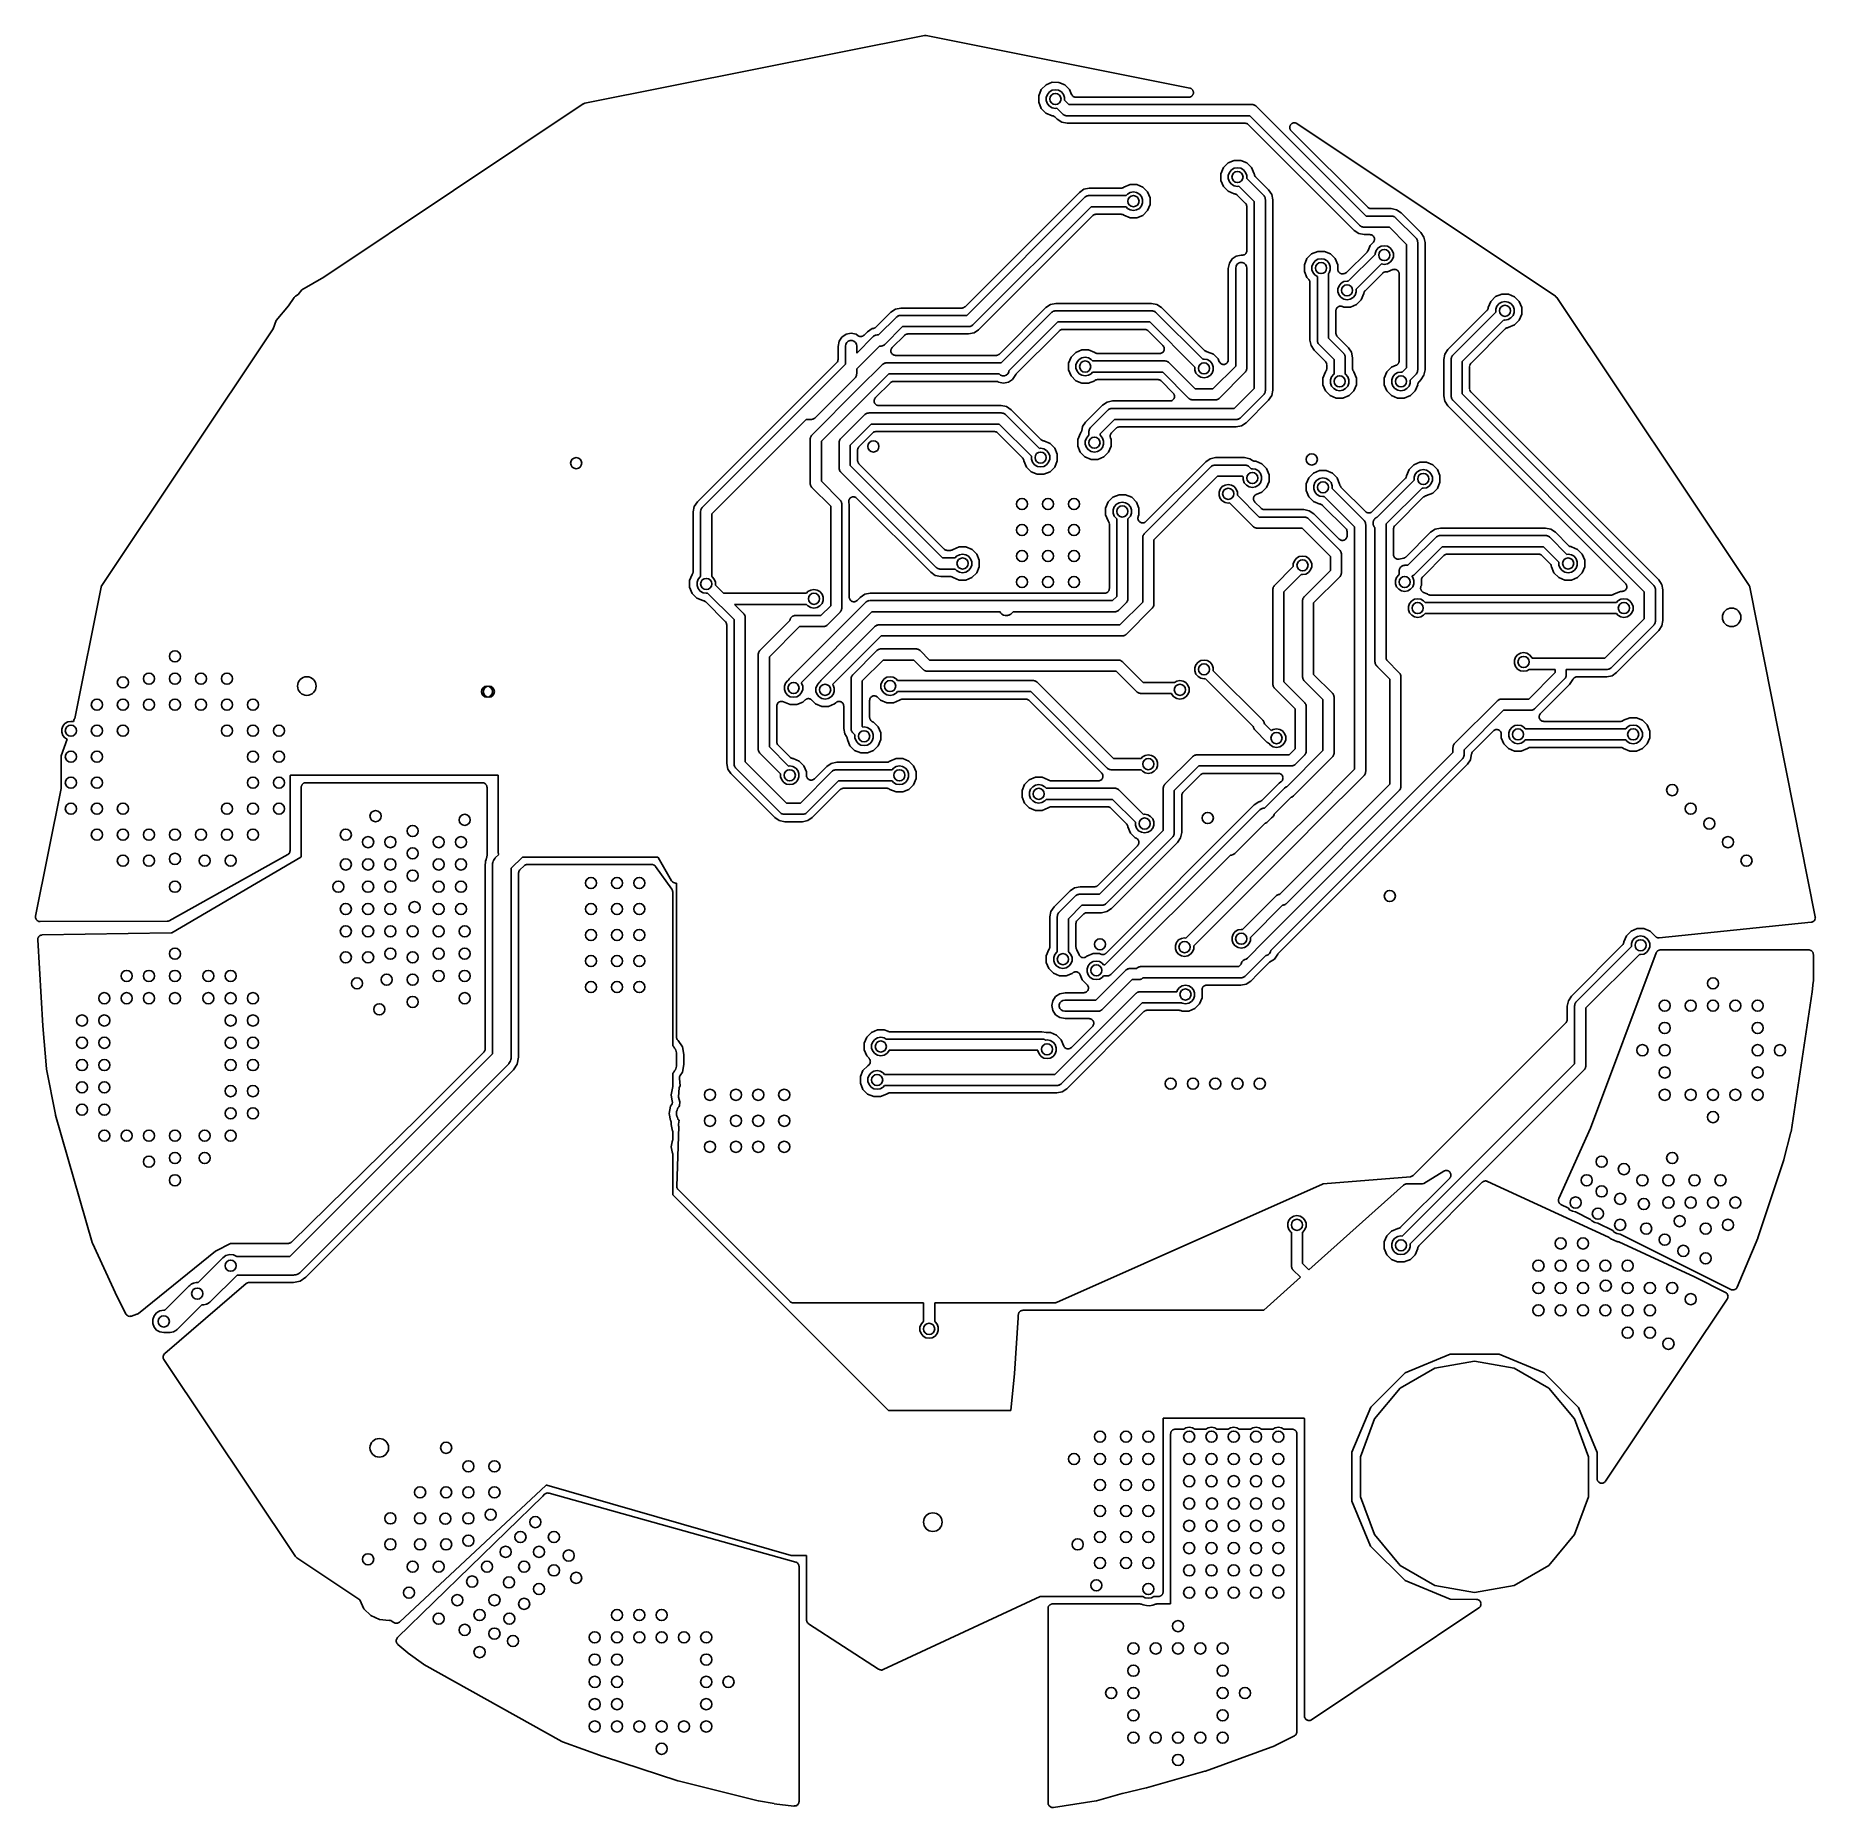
# Model space of a CAD drawing. Extents: x 76 to 124, y -113.7 to -66.
import ezdxf

# ---------------------------------------------------------------- set-up
doc = ezdxf.new("R2010")
doc.units = 0
doc.header["$MEASUREMENT"] = 0
doc.layers.add('BLACK', color=7, linetype='CONTINUOUS')

msp = doc.modelspace()

# ---------------------------------------------------------------- linework, layer by layer
at = {"layer": 'Black'}
for p, q in [((90.8359, -67.8122), (99.9756, -65.9942)), ((99.9756, -65.9942), (99.9784, -65.9942)), ((99.9784, -65.9942), (99.981, -65.9933)), ((99.981, -65.9933), (100, -65.9937)), ((100, -65.9937), (100.019, -65.9933)), ((100.019, -65.9933), (100.022, -65.9942)), ((100.022, -65.9942), (100.024, -65.9942)), ((100.024, -65.9942), (107.114, -67.4044)), ((103.12, -67.4453), (103.051, -67.6103)), ((103.246, -67.3191), (103.12, -67.4453)), ((103.411, -67.2509), (103.246, -67.3191)), ((103.283, -67.5745), (103.339, -67.5078)), ((103.339, -67.5078), (103.414, -67.4642)), ((103.59, -67.2511), (103.411, -67.2509)), ((103.414, -67.4642), (103.5, -67.449)), ((103.5, -67.449), (103.586, -67.4642)), ((103.586, -67.4642), (103.661, -67.5078)), ((103.755, -67.3196), (103.59, -67.2511)), ((103.661, -67.5078), (103.717, -67.5745)), ((103.881, -67.446), (103.755, -67.3196)), ((103.934, -67.5747), (103.881, -67.446)), ((107.114, -67.4044), (107.123, -67.4079)), ((107.123, -67.4079), (107.132, -67.4095)), ((107.132, -67.4095), (107.143, -67.4157)), ((107.143, -67.4157), (107.154, -67.4201)), ((107.154, -67.4201), (107.162, -67.4265)), ((107.162, -67.4265), (107.17, -67.4312)), ((107.17, -67.4312), (107.178, -67.4407)), ((107.178, -67.4407), (107.187, -67.4488)), ((107.187, -67.4488), (107.192, -67.4572)), ((107.192, -67.4572), (107.198, -67.4645)), ((107.198, -67.4645), (107.202, -67.476)), ((107.202, -67.476), (107.208, -67.4868)), ((107.208, -67.4868), (107.209, -67.4963)), ((107.209, -67.4963), (107.213, -67.5053)), ((107.213, -67.5053), (107.213, -67.5176)), ((107.213, -67.5176), (107.214, -67.5297)), ((107.214, -67.5297), (107.213, -67.5391)), ((107.213, -67.5391), (107.213, -67.5487)), ((83.8092, -72.4959), (90.7909, -67.8309)), ((90.7909, -67.8309), (90.7934, -67.8298)), ((90.7934, -67.8298), (90.7955, -67.8279)), ((90.7955, -67.8279), (90.8132, -67.8211)), ((90.8132, -67.8211), (90.8306, -67.8134)), ((90.8306, -67.8134), (90.8333, -67.8132)), ((90.8333, -67.8132), (90.8359, -67.8122)), ((103.051, -67.6103), (103.051, -67.7889)), ((103.051, -67.7889), (103.119, -67.954)), ((103.119, -67.954), (103.245, -68.0804)), ((103.253, -67.6564), (103.283, -67.5745)), ((103.253, -67.7436), (103.253, -67.6564)), ((103.283, -67.8255), (103.253, -67.7436)), ((103.339, -67.8922), (103.283, -67.8255)), ((103.414, -67.9358), (103.339, -67.8922)), ((103.5, -67.951), (103.414, -67.9358)), ((103.533, -67.9451), (103.5, -67.951)), ((103.695, -68.1071), (103.533, -67.9451)), ((103.717, -67.5745), (103.747, -67.6564)), ((103.747, -67.6564), (103.747, -67.735)), ((103.747, -67.735), (103.863, -67.851)), ((103.863, -67.851), (108.5, -67.851)), ((103.939, -67.5817), (103.934, -67.5747)), ((103.941, -67.5895), (103.939, -67.5817)), ((103.95, -67.5999), (103.941, -67.5895)), ((103.957, -67.6114), (103.95, -67.5999)), ((103.964, -67.6164), (103.957, -67.6114)), ((103.969, -67.6228), (103.964, -67.6164)), ((103.981, -67.6295), (103.969, -67.6228)), ((103.992, -67.6378), (103.981, -67.6295)), ((104, -67.6403), (103.992, -67.6378)), ((104.007, -67.6445), (104, -67.6403)), ((104.02, -67.6468), (104.007, -67.6445)), ((104.033, -67.6509), (104.02, -67.6468)), ((104.041, -67.6506), (104.033, -67.6509)), ((104.05, -67.652), (104.041, -67.6506)), ((107.089, -67.652), (104.05, -67.652)), ((107.099, -67.6503), (107.089, -67.652)), ((107.109, -67.6505), (107.099, -67.6503)), ((107.12, -67.6466), (107.109, -67.6505)), ((107.132, -67.6445), (107.12, -67.6466)), ((107.141, -67.6397), (107.132, -67.6445)), ((107.15, -67.6366), (107.141, -67.6397)), ((107.159, -67.6289), (107.15, -67.6366)), ((107.17, -67.6228), (107.159, -67.6289)), ((107.176, -67.6154), (107.17, -67.6228)), ((107.183, -67.6094), (107.176, -67.6154)), ((107.19, -67.5989), (107.183, -67.6094)), ((107.198, -67.5895), (107.19, -67.5989)), ((107.201, -67.5805), (107.198, -67.5895)), ((107.206, -67.5723), (107.201, -67.5805)), ((107.208, -67.5603), (107.206, -67.5723)), ((107.213, -67.5487), (107.208, -67.5603)), ((108.5, -67.851), (108.798, -67.851)), ((108.798, -67.851), (108.805, -67.8521)), ((108.805, -67.8521), (108.811, -67.8516)), ((108.811, -67.8516), (108.83, -67.8566)), ((108.83, -67.8566), (108.849, -67.86)), ((108.849, -67.86), (108.855, -67.8633)), ((108.855, -67.8633), (108.862, -67.8651)), ((108.862, -67.8651), (108.878, -67.8763)), ((108.878, -67.8763), (108.895, -67.8861)), ((108.895, -67.8861), (108.899, -67.8911)), ((108.899, -67.8911), (108.904, -67.8949)), ((108.904, -67.8949), (111.859, -70.85)), ((103.245, -68.0804), (103.412, -68.1496)), ((103.412, -68.1496), (103.414, -68.1494)), ((103.414, -68.1494), (103.43, -68.1536)), ((103.43, -68.1536), (103.446, -68.1565)), ((103.446, -68.1565), (103.451, -68.1592)), ((103.451, -68.1592), (103.456, -68.1606)), ((103.456, -68.1606), (103.47, -68.17)), ((103.47, -68.17), (103.484, -68.1782)), ((103.484, -68.1782), (103.488, -68.1824)), ((103.488, -68.1824), (103.492, -68.1855)), ((103.492, -68.1855), (103.546, -68.2391)), ((103.546, -68.2391), (103.668, -68.3212)), ((103.668, -68.3212), (103.813, -68.35)), ((103.7, -68.1108), (103.695, -68.1071)), ((103.705, -68.1159), (103.7, -68.1108)), ((103.722, -68.1257), (103.705, -68.1159)), ((103.738, -68.1369), (103.722, -68.1257)), ((103.744, -68.1387), (103.738, -68.1369)), ((103.75, -68.142), (103.744, -68.1387)), ((103.769, -68.1454), (103.75, -68.142)), ((103.788, -68.1504), (103.769, -68.1454)), ((103.794, -68.1499), (103.788, -68.1504)), ((103.801, -68.151), (103.794, -68.1499)), ((108.5, -68.151), (103.801, -68.151)), ((103.813, -68.35), (108.602, -68.35)), ((108.736, -68.151), (108.5, -68.151)), ((108.602, -68.35), (108.607, -68.351)), ((108.607, -68.351), (108.613, -68.3505)), ((108.613, -68.3505), (108.628, -68.3547)), ((108.628, -68.3547), (108.645, -68.3575)), ((108.645, -68.3575), (108.649, -68.3603)), ((108.649, -68.3603), (108.655, -68.3617)), ((108.655, -68.3617), (108.668, -68.3711)), ((108.668, -68.3711), (108.682, -68.3792)), ((108.682, -68.3792), (108.686, -68.3835)), ((108.686, -68.3835), (108.69, -68.3866)), ((108.69, -68.3866), (111.542, -71.2381)), ((111.691, -71.1061), (108.736, -68.151)), ((109.806, -68.4554), (109.809, -68.4434)), ((109.807, -68.4649), (109.806, -68.4554)), ((109.806, -68.4744), (109.807, -68.4649)), ((109.81, -68.4863), (109.806, -68.4744)), ((109.809, -68.4434), (109.81, -68.4312)), ((109.81, -68.4312), (109.814, -68.4225)), ((109.811, -68.4985), (109.81, -68.4863)), ((109.815, -68.5071), (109.811, -68.4985)), ((109.814, -68.4225), (109.817, -68.4132)), ((109.817, -68.4132), (109.823, -68.403)), ((109.823, -68.403), (109.829, -68.3918)), ((109.829, -68.3918), (109.835, -68.3851)), ((109.835, -68.3851), (109.841, -68.3771)), ((109.841, -68.3771), (109.851, -68.3698)), ((109.851, -68.3698), (109.859, -68.3611)), ((109.859, -68.3611), (109.868, -68.3571)), ((109.868, -68.3571), (109.876, -68.3514)), ((109.876, -68.3514), (109.887, -68.348)), ((109.887, -68.348), (109.899, -68.3428)), ((109.899, -68.3428), (109.908, -68.342)), ((109.908, -68.342), (109.917, -68.3393)), ((109.917, -68.3393), (109.93, -68.3401)), ((109.93, -68.3401), (109.942, -68.339)), ((109.942, -68.339), (109.951, -68.3415)), ((109.951, -68.3415), (109.961, -68.3421)), ((109.961, -68.3421), (109.972, -68.3471)), ((109.972, -68.3471), (109.984, -68.3502)), ((109.984, -68.3502), (109.992, -68.3557)), ((109.992, -68.3557), (110, -68.3596)), ((110, -68.3596), (116.957, -73.0081)), ((109.818, -68.5164), (109.815, -68.5071)), ((109.825, -68.5264), (109.818, -68.5164)), ((109.83, -68.5374), (109.825, -68.5264)), ((109.837, -68.5441), (109.83, -68.5374)), ((109.843, -68.5519), (109.837, -68.5441)), ((111.905, -70.6144), (109.843, -68.5519)), ((108.146, -69.4191), (108.02, -69.5453)), ((108.311, -69.3509), (108.146, -69.4191)), ((108.49, -69.3511), (108.311, -69.3509)), ((108.655, -69.4196), (108.49, -69.3511)), ((108.781, -69.546), (108.655, -69.4196)), ((108.02, -69.5453), (107.951, -69.7103)), ((107.951, -69.7103), (107.951, -69.8889)), ((107.951, -69.8889), (108.019, -70.054)), ((108.153, -69.7564), (108.183, -69.6745)), ((108.153, -69.8436), (108.153, -69.7564)), ((108.183, -69.9255), (108.153, -69.8436)), ((108.183, -69.6745), (108.239, -69.6078)), ((108.239, -69.9922), (108.183, -69.9255)), ((108.239, -69.6078), (108.314, -69.5642)), ((108.314, -69.5642), (108.4, -69.549)), ((108.4, -69.549), (108.486, -69.5642)), ((108.486, -69.5642), (108.561, -69.6078)), ((108.561, -69.6078), (108.617, -69.6745)), ((108.617, -69.6745), (108.647, -69.7564)), ((108.647, -69.7564), (108.647, -69.835)), ((108.647, -69.835), (109.106, -70.2939)), ((108.85, -69.7127), (108.781, -69.546)), ((108.85, -69.7146), (108.85, -69.7127)), ((108.854, -69.7304), (108.85, -69.7146)), ((108.857, -69.7464), (108.854, -69.7304)), ((108.859, -69.7512), (108.857, -69.7464)), ((108.861, -69.7566), (108.859, -69.7512)), ((108.87, -69.7699), (108.861, -69.7566)), ((108.878, -69.784), (108.87, -69.7699)), ((108.883, -69.7876), (108.878, -69.784)), ((108.886, -69.7921), (108.883, -69.7876)), ((109.238, -70.1445), (108.886, -69.7921)), ((104.145, -70.2119), (101.067, -73.2894)), ((101.113, -73.525), (104.294, -70.3439)), ((104.267, -70.1298), (104.145, -70.2119)), ((104.412, -70.101), (104.267, -70.1298)), ((104.294, -70.3439), (104.299, -70.3401)), ((104.299, -70.3401), (104.304, -70.3351)), ((104.304, -70.3351), (104.321, -70.3253)), ((104.321, -70.3253), (104.337, -70.3141)), ((104.337, -70.3141), (104.343, -70.3123)), ((104.343, -70.3123), (104.349, -70.309)), ((104.349, -70.309), (104.368, -70.3056)), ((104.368, -70.3056), (104.387, -70.3006)), ((104.387, -70.3006), (104.394, -70.3011)), ((104.394, -70.3011), (104.4, -70.3)), ((104.4, -70.3), (105.403, -70.3)), ((105.262, -70.101), (104.412, -70.101)), ((105.268, -70.1001), (105.262, -70.101)), ((105.273, -70.1005), (105.268, -70.1001)), ((105.289, -70.0963), (105.273, -70.1005)), ((105.305, -70.0935), (105.289, -70.0963)), ((105.31, -70.0907), (105.305, -70.0935)), ((105.315, -70.0893), (105.31, -70.0907)), ((105.329, -70.08), (105.315, -70.0893)), ((105.343, -70.0718), (105.329, -70.08)), ((105.344, -70.0698), (105.343, -70.0718)), ((105.511, -70.0009), (105.344, -70.0698)), ((105.403, -70.3), (105.439, -70.2578)), ((105.439, -70.2578), (105.514, -70.2142)), ((105.69, -70.0011), (105.511, -70.0009)), ((105.514, -70.2142), (105.6, -70.199)), ((105.6, -70.199), (105.686, -70.2142)), ((105.686, -70.2142), (105.761, -70.2578)), ((105.855, -70.0696), (105.69, -70.0011)), ((105.761, -70.2578), (105.817, -70.3245)), ((105.817, -70.3245), (105.847, -70.4064)), ((105.847, -70.4064), (105.847, -70.4936)), ((105.981, -70.196), (105.855, -70.0696)), ((106.049, -70.3611), (105.981, -70.196)), ((106.049, -70.5397), (106.049, -70.3611)), ((108.019, -70.054), (108.145, -70.1804)), ((108.145, -70.1804), (108.312, -70.2496)), ((108.314, -70.0358), (108.239, -69.9922)), ((108.312, -70.2496), (108.314, -70.2494)), ((108.4, -70.051), (108.314, -70.0358)), ((108.314, -70.2494), (108.33, -70.2536)), ((108.33, -70.2536), (108.346, -70.2565)), ((108.346, -70.2565), (108.351, -70.2592)), ((108.351, -70.2592), (108.356, -70.2606)), ((108.356, -70.2606), (108.37, -70.27)), ((108.37, -70.27), (108.384, -70.2782)), ((108.384, -70.2782), (108.388, -70.2824)), ((108.388, -70.2824), (108.392, -70.2855)), ((108.392, -70.2855), (108.614, -70.508)), ((108.433, -70.0451), (108.4, -70.051)), ((108.85, -70.4621), (108.433, -70.0451)), ((109.106, -70.2939), (109.11, -70.2993)), ((109.11, -70.2993), (109.115, -70.3036)), ((109.115, -70.3036), (109.125, -70.3206)), ((109.125, -70.3206), (109.136, -70.3366)), ((109.136, -70.3366), (109.138, -70.343)), ((109.138, -70.343), (109.141, -70.3487)), ((109.141, -70.3487), (109.144, -70.368)), ((109.144, -70.368), (109.149, -70.3869)), ((109.149, -70.3869), (109.149, -70.3935)), ((109.149, -70.3935), (109.15, -70.4)), ((109.15, -70.4), (109.15, -75.55)), ((109.32, -70.2674), (109.238, -70.1445)), ((109.349, -70.4123), (109.32, -70.2674)), ((109.349, -75.5377), (109.349, -70.4123)), ((104.462, -70.6), (101.281, -73.7811)), ((101.43, -73.9131), (104.508, -70.8356)), ((105.403, -70.6), (104.462, -70.6)), ((104.508, -70.8356), (104.512, -70.8325)), ((104.512, -70.8325), (104.516, -70.8282)), ((104.516, -70.8282), (104.53, -70.8201)), ((104.53, -70.8201), (104.544, -70.8107)), ((104.544, -70.8107), (104.549, -70.8093)), ((104.549, -70.8093), (104.554, -70.8065)), ((104.554, -70.8065), (104.57, -70.8037)), ((104.57, -70.8037), (104.585, -70.7995)), ((104.585, -70.7995), (104.591, -70.8)), ((104.591, -70.8), (104.596, -70.799)), ((104.596, -70.799), (105.262, -70.799)), ((105.262, -70.799), (105.268, -70.8)), ((105.268, -70.8), (105.273, -70.7995)), ((105.273, -70.7995), (105.289, -70.8037)), ((105.289, -70.8037), (105.305, -70.8065)), ((105.305, -70.8065), (105.31, -70.8093)), ((105.31, -70.8093), (105.315, -70.8108)), ((105.315, -70.8108), (105.328, -70.8201)), ((105.328, -70.8201), (105.342, -70.8282)), ((105.342, -70.8282), (105.344, -70.8298)), ((105.344, -70.8298), (105.51, -70.8989)), ((105.439, -70.6422), (105.403, -70.6)), ((105.514, -70.6858), (105.439, -70.6422)), ((105.51, -70.8989), (105.689, -70.8991)), ((105.6, -70.701), (105.514, -70.6858)), ((105.686, -70.6858), (105.6, -70.701)), ((105.761, -70.6422), (105.686, -70.6858)), ((105.689, -70.8991), (105.854, -70.8309)), ((105.817, -70.5755), (105.761, -70.6422)), ((105.847, -70.4936), (105.817, -70.5755)), ((105.854, -70.8309), (105.98, -70.7047)), ((105.98, -70.7047), (106.049, -70.5397)), ((108.614, -70.508), (108.618, -70.5125)), ((108.618, -70.5125), (108.622, -70.516)), ((108.622, -70.516), (108.63, -70.5301)), ((108.63, -70.5301), (108.639, -70.5435)), ((108.639, -70.5435), (108.641, -70.5488)), ((108.641, -70.5488), (108.643, -70.5536)), ((108.643, -70.5536), (108.646, -70.5697)), ((108.646, -70.5697), (108.651, -70.5854)), ((108.651, -70.5854), (108.65, -70.5909)), ((108.65, -70.5909), (108.651, -70.5963)), ((108.651, -70.5963), (108.651, -71.781)), ((108.85, -75.4879), (108.85, -70.4621)), ((111.859, -70.85), (112.55, -70.85)), ((111.91, -70.6175), (111.905, -70.6144)), ((111.913, -70.6218), (111.91, -70.6175)), ((111.927, -70.6299), (111.913, -70.6218)), ((111.941, -70.6393), (111.927, -70.6299)), ((111.946, -70.6407), (111.941, -70.6393)), ((111.951, -70.6435), (111.946, -70.6407)), ((111.967, -70.6463), (111.951, -70.6435)), ((111.983, -70.6505), (111.967, -70.6463)), ((111.988, -70.65), (111.983, -70.6505)), ((111.993, -70.651), (111.988, -70.65)), ((112.538, -70.651), (111.993, -70.651)), ((112.683, -70.6798), (112.538, -70.651)), ((112.55, -70.85), (112.557, -70.8511)), ((112.557, -70.8511), (112.563, -70.8506)), ((112.563, -70.8506), (112.582, -70.8556)), ((112.582, -70.8556), (112.601, -70.859)), ((112.601, -70.859), (112.607, -70.8623)), ((112.607, -70.8623), (112.613, -70.8641)), ((112.613, -70.8641), (112.629, -70.8753)), ((112.629, -70.8753), (112.646, -70.8851)), ((112.646, -70.8851), (112.651, -70.8901)), ((112.651, -70.8901), (112.656, -70.8939)), ((112.656, -70.8939), (113.206, -71.4439)), ((112.805, -70.7619), (112.683, -70.6798)), ((113.338, -71.2945), (112.805, -70.7619)), ((111.542, -71.2381), (111.664, -71.3202)), ((111.664, -71.3202), (111.809, -71.349)), ((111.696, -71.1099), (111.691, -71.1061)), ((111.701, -71.1149), (111.696, -71.1099)), ((111.718, -71.1247), (111.701, -71.1149)), ((111.734, -71.1359), (111.718, -71.1247)), ((111.74, -71.1377), (111.734, -71.1359)), ((111.746, -71.141), (111.74, -71.1377)), ((111.765, -71.1444), (111.746, -71.141)), ((111.784, -71.1494), (111.765, -71.1444)), ((111.791, -71.1489), (111.784, -71.1494)), ((111.797, -71.15), (111.791, -71.1489)), ((112.488, -71.15), (111.797, -71.15)), ((111.809, -71.349), (111.964, -71.349)), ((111.964, -71.349), (111.98, -71.3518)), ((111.98, -71.3518), (111.997, -71.3533)), ((111.997, -71.3533), (112.002, -71.3556)), ((112.002, -71.3556), (112.007, -71.3565)), ((112.007, -71.3565), (112.021, -71.3647)), ((112.021, -71.3647), (112.036, -71.3717)), ((112.036, -71.3717), (112.04, -71.3755)), ((112.04, -71.3755), (112.045, -71.3782)), ((112.045, -71.3782), (112.055, -71.3908)), ((112.95, -71.6121), (112.488, -71.15)), ((113.42, -71.4174), (113.338, -71.2945)), ((108.632, -71.8437), (108.622, -71.8613)), ((108.643, -71.8263), (108.632, -71.8437)), ((108.647, -71.8037), (108.643, -71.8237)), ((108.643, -71.8237), (108.643, -71.8249)), ((108.643, -71.8249), (108.643, -71.8263)), ((108.651, -71.7837), (108.647, -71.8037)), ((108.651, -71.781), (108.651, -71.7823)), ((108.651, -71.7823), (108.651, -71.7837)), ((110.561, -71.8009), (110.396, -71.8691)), ((110.74, -71.8011), (110.561, -71.8009)), ((110.905, -71.8696), (110.74, -71.8011)), ((111.887, -71.8194), (111.342, -72.3643)), ((111.889, -71.8172), (111.887, -71.8194)), ((111.891, -71.8155), (111.889, -71.8172)), ((111.901, -71.7995), (111.891, -71.8155)), ((111.912, -71.7838), (111.901, -71.7995)), ((111.913, -71.7812), (111.912, -71.7838)), ((111.914, -71.7789), (111.913, -71.7812)), ((111.97, -71.6453), (111.914, -71.7789)), ((112.053, -71.5625), (111.97, -71.6453)), ((112.062, -71.549), (112.053, -71.5625)), ((112.055, -71.3908), (112.067, -71.4024)), ((112.073, -71.5365), (112.062, -71.549)), ((112.067, -71.4024), (112.069, -71.4073)), ((112.069, -71.4073), (112.073, -71.4115)), ((112.073, -71.4115), (112.078, -71.4269)), ((112.074, -71.5314), (112.073, -71.5365)), ((112.078, -71.5269), (112.074, -71.5314)), ((112.078, -71.4269), (112.085, -71.4418)), ((112.082, -71.5111), (112.078, -71.5269)), ((112.087, -71.4957), (112.082, -71.5111)), ((112.085, -71.4418), (112.086, -71.4472)), ((112.086, -71.4472), (112.087, -71.4523)), ((112.087, -71.4523), (112.087, -71.4687)), ((112.087, -71.4687), (112.089, -71.485)), ((112.089, -71.485), (112.087, -71.4903)), ((112.087, -71.4903), (112.087, -71.4957)), ((112.103, -71.8564), (112.133, -71.7745)), ((112.103, -71.885), (112.103, -71.8564)), ((112.133, -71.7745), (112.189, -71.7078)), ((112.189, -71.7078), (112.264, -71.6642)), ((112.264, -71.6642), (112.35, -71.649)), ((112.35, -71.649), (112.436, -71.6642)), ((112.436, -71.6642), (112.511, -71.7078)), ((112.511, -71.7078), (112.567, -71.7745)), ((112.567, -71.7745), (112.597, -71.8564)), ((112.597, -71.8564), (112.597, -71.9436)), ((112.95, -74.9379), (112.95, -71.6121)), ((113.206, -71.4439), (113.21, -71.4493)), ((113.21, -71.4493), (113.215, -71.4536)), ((113.215, -71.4536), (113.225, -71.4706)), ((113.225, -71.4706), (113.236, -71.4866)), ((113.236, -71.4866), (113.238, -71.493)), ((113.238, -71.493), (113.241, -71.4987)), ((113.241, -71.4987), (113.244, -71.518)), ((113.244, -71.518), (113.249, -71.5369)), ((113.249, -71.5369), (113.249, -71.5435)), ((113.249, -71.5435), (113.25, -71.55)), ((113.25, -71.55), (113.25, -75)), ((113.449, -71.5623), (113.42, -71.4174)), ((113.449, -74.9877), (113.449, -71.5623)), ((108.181, -72.1174), (108.152, -72.2623)), ((108.152, -72.2623), (108.152, -74.7223)), ((108.256, -72.005), (108.181, -72.1174)), ((108.368, -71.9298), (108.256, -72.005)), ((108.351, -72.25), (108.36, -72.1987)), ((108.351, -74.8869), (108.351, -72.25)), ((108.36, -72.1987), (108.386, -72.1536)), ((108.501, -71.9034), (108.368, -71.9298)), ((108.386, -72.1536), (108.426, -72.1201)), ((108.426, -72.1201), (108.475, -72.1023)), ((108.475, -72.1023), (108.527, -72.1023)), ((108.502, -71.9036), (108.501, -71.9034)), ((108.503, -71.9036), (108.502, -71.9036)), ((108.504, -71.9041), (108.503, -71.9036)), ((108.525, -71.9041), (108.504, -71.9041)), ((108.545, -71.9045), (108.525, -71.9041)), ((108.527, -72.1023), (108.576, -72.1201)), ((108.546, -71.9041), (108.545, -71.9045)), ((108.548, -71.9041), (108.546, -71.9041)), ((108.567, -71.8971), (108.548, -71.9041)), ((108.586, -71.8906), (108.567, -71.8971)), ((108.576, -72.1201), (108.616, -72.1536)), ((108.587, -71.8897), (108.586, -71.8906)), ((108.589, -71.8892), (108.587, -71.8897)), ((108.604, -71.8761), (108.589, -71.8892)), ((108.62, -71.8634), (108.604, -71.8761)), ((108.616, -72.1536), (108.642, -72.1987)), ((108.621, -71.8622), (108.62, -71.8634)), ((108.622, -71.8613), (108.621, -71.8622)), ((108.642, -72.1987), (108.651, -72.25)), ((108.651, -72.25), (108.651, -74.949)), ((110.27, -71.9953), (110.201, -72.1603)), ((110.201, -72.1603), (110.201, -72.3389)), ((110.396, -71.8691), (110.27, -71.9953)), ((110.403, -72.2064), (110.433, -72.1245)), ((110.403, -72.2936), (110.403, -72.2064)), ((110.433, -72.3755), (110.403, -72.2936)), ((110.433, -72.1245), (110.489, -72.0578)), ((110.489, -72.0578), (110.564, -72.0142)), ((110.564, -72.0142), (110.65, -71.999)), ((110.65, -71.999), (110.736, -72.0142)), ((110.736, -72.0142), (110.811, -72.0578)), ((110.811, -72.0578), (110.867, -72.1245)), ((110.867, -72.1245), (110.897, -72.2064)), ((110.897, -72.2936), (110.867, -72.3755)), ((110.897, -72.2064), (110.897, -72.2936)), ((111.031, -71.996), (110.905, -71.8696)), ((111.099, -72.1611), (111.031, -71.996)), ((111.099, -72.2809), (111.099, -72.1611)), ((111.101, -72.2943), (111.099, -72.2809)), ((111.102, -72.308), (111.101, -72.2943)), ((111.105, -72.3156), (111.102, -72.308)), ((111.106, -72.3237), (111.105, -72.3156)), ((111.113, -72.3355), (111.106, -72.3237)), ((111.118, -72.3481), (111.113, -72.3355)), ((111.383, -72.6049), (112.103, -71.885)), ((112.274, -72.1376), (111.597, -72.815)), ((112.35, -72.151), (112.274, -72.1376)), ((112.436, -72.1358), (112.35, -72.151)), ((112.511, -72.0922), (112.436, -72.1358)), ((112.439, -72.3491), (112.578, -72.2915)), ((112.567, -72.0255), (112.511, -72.0922)), ((112.597, -71.9436), (112.567, -72.0255)), ((112.578, -72.2915), (112.592, -72.2886)), ((112.592, -72.2886), (112.604, -72.2839)), ((112.604, -72.2839), (112.613, -72.2839)), ((112.613, -72.2839), (112.621, -72.2821)), ((112.621, -72.2821), (112.634, -72.2839)), ((112.634, -72.2839), (112.648, -72.2839)), ((112.648, -72.2839), (112.655, -72.2868)), ((112.655, -72.2868), (112.664, -72.2878)), ((112.664, -72.2878), (112.676, -72.2941)), ((112.676, -72.2941), (112.689, -72.2988)), ((112.689, -72.2988), (112.695, -72.3041)), ((112.695, -72.3041), (112.702, -72.3079)), ((112.702, -72.3079), (112.711, -72.318)), ((112.711, -72.318), (112.722, -72.3267)), ((112.722, -72.3267), (112.726, -72.3338)), ((112.726, -72.3338), (112.731, -72.34)), ((83.2197, -72.8362), (83.8092, -72.4959)), ((110.201, -72.3389), (110.269, -72.504)), ((110.269, -72.504), (110.314, -72.5494)), ((110.314, -72.5494), (110.318, -72.5539)), ((110.318, -72.5539), (110.322, -72.5574)), ((110.322, -72.5574), (110.33, -72.5716)), ((110.33, -72.5716), (110.339, -72.585)), ((110.339, -72.585), (110.341, -72.5903)), ((110.341, -72.5903), (110.343, -72.595)), ((110.343, -72.595), (110.346, -72.6111)), ((110.346, -72.6111), (110.351, -72.6269)), ((110.351, -72.6269), (110.35, -72.6324)), ((110.35, -72.6324), (110.351, -72.6377)), ((110.351, -72.6377), (110.351, -74.1877)), ((110.489, -72.4422), (110.433, -72.3755)), ((110.55, -72.4776), (110.489, -72.4422)), ((110.55, -74.2), (110.55, -72.4776)), ((110.867, -72.3755), (110.85, -72.3961)), ((110.85, -72.3961), (110.85, -74.1379)), ((111.103, -72.8064), (111.133, -72.7245)), ((111.103, -72.8936), (111.103, -72.8064)), ((111.124, -72.3541), (111.118, -72.3481)), ((111.128, -72.3613), (111.124, -72.3541)), ((111.139, -72.37), (111.128, -72.3613)), ((111.133, -72.7245), (111.189, -72.6578)), ((111.148, -72.3801), (111.139, -72.37)), ((111.155, -72.3839), (111.148, -72.3801)), ((111.161, -72.3892), (111.155, -72.3839)), ((111.174, -72.3939), (111.161, -72.3892)), ((111.186, -72.4002), (111.174, -72.3939)), ((111.194, -72.4013), (111.186, -72.4002)), ((111.189, -72.6578), (111.264, -72.6142)), ((111.202, -72.4041), (111.194, -72.4013)), ((111.216, -72.4041), (111.202, -72.4041)), ((111.229, -72.4059), (111.216, -72.4041)), ((111.237, -72.4041), (111.229, -72.4059)), ((111.246, -72.4041), (111.237, -72.4041)), ((111.255, -72.4007), (111.246, -72.4041)), ((111.259, -72.4), (111.255, -72.4007)), ((111.265, -72.4004), (111.259, -72.4)), ((111.264, -72.6142), (111.35, -72.599)), ((111.28, -72.3962), (111.265, -72.4004)), ((111.296, -72.3934), (111.28, -72.3962)), ((111.301, -72.3906), (111.296, -72.3934)), ((111.307, -72.3892), (111.301, -72.3906)), ((111.32, -72.3799), (111.307, -72.3892)), ((111.334, -72.3717), (111.32, -72.3799)), ((111.338, -72.3675), (111.334, -72.3717)), ((111.342, -72.3643), (111.338, -72.3675)), ((111.35, -72.599), (111.383, -72.6049)), ((111.597, -72.815), (111.597, -72.8936)), ((111.836, -72.858), (112.308, -72.3857)), ((112.308, -72.3857), (112.312, -72.3825)), ((112.312, -72.3825), (112.316, -72.3782)), ((112.316, -72.3782), (112.33, -72.3701)), ((112.33, -72.3701), (112.343, -72.3608)), ((112.343, -72.3608), (112.349, -72.3593)), ((112.349, -72.3593), (112.354, -72.3565)), ((112.354, -72.3565), (112.37, -72.3537)), ((112.37, -72.3537), (112.385, -72.3495)), ((112.385, -72.3495), (112.391, -72.35)), ((112.391, -72.35), (112.396, -72.349)), ((112.396, -72.349), (112.439, -72.3491)), ((112.731, -72.34), (112.737, -72.3525)), ((112.737, -72.3525), (112.743, -72.3643)), ((112.743, -72.3643), (112.745, -72.3724)), ((112.745, -72.3724), (112.748, -72.3801)), ((112.748, -72.3801), (112.749, -72.3937)), ((112.749, -72.3937), (112.751, -72.407)), ((112.751, -72.407), (112.751, -74.7508)), ((82.5251, -73.6641), (82.8578, -73.2676)), ((82.8578, -73.2676), (83.0081, -73.0426)), ((83.0081, -73.0426), (83.01, -73.0406)), ((83.01, -73.0406), (83.0112, -73.0381)), ((83.0112, -73.0381), (83.025, -73.025)), ((83.025, -73.025), (83.0381, -73.0112)), ((83.0381, -73.0112), (83.0406, -73.01)), ((83.0406, -73.01), (83.0426, -73.0081)), ((83.0426, -73.0081), (83.1175, -72.9581)), ((83.1175, -72.9581), (83.2197, -72.8362)), ((101.063, -73.2925), (101.059, -73.2968)), ((101.067, -73.2894), (101.063, -73.2925)), ((103.367, -73.2298), (103.245, -73.3119)), ((103.512, -73.201), (103.367, -73.2298)), ((106.088, -73.201), (103.512, -73.201)), ((106.233, -73.2298), (106.088, -73.201)), ((106.355, -73.3119), (106.233, -73.2298)), ((111.133, -72.9755), (111.103, -72.8936)), ((111.105, -73.2954), (111.112, -73.2902)), ((111.112, -73.2902), (111.124, -73.2855)), ((111.124, -73.2855), (111.137, -73.2792)), ((111.189, -73.0422), (111.133, -72.9755)), ((111.137, -73.2792), (111.145, -73.2781)), ((111.145, -73.2781), (111.152, -73.2753)), ((111.152, -73.2753), (111.166, -73.2753)), ((111.166, -73.2753), (111.18, -73.2736)), ((111.18, -73.2736), (111.188, -73.2753)), ((111.188, -73.2753), (111.196, -73.2753)), ((111.264, -73.0858), (111.189, -73.0422)), ((111.196, -73.2753), (111.209, -73.28)), ((111.209, -73.28), (111.222, -73.283)), ((111.222, -73.283), (111.26, -73.2989)), ((111.35, -73.101), (111.264, -73.0858)), ((111.436, -73.0858), (111.35, -73.101)), ((111.511, -73.0422), (111.436, -73.0858)), ((111.439, -73.2991), (111.604, -73.2309)), ((111.567, -72.9755), (111.511, -73.0422)), ((111.597, -72.8936), (111.567, -72.9755)), ((111.604, -73.2309), (111.73, -73.1047)), ((111.73, -73.1047), (111.8, -72.938)), ((111.799, -72.9355), (111.804, -72.9197)), ((111.8, -72.938), (111.799, -72.9355)), ((111.804, -72.9197), (111.806, -72.9036)), ((111.806, -72.9036), (111.809, -72.8989)), ((111.809, -72.8989), (111.811, -72.8936)), ((111.811, -72.8936), (111.82, -72.8802)), ((111.82, -72.8802), (111.828, -72.866)), ((111.828, -72.866), (111.832, -72.8625)), ((111.832, -72.8625), (111.836, -72.858)), ((115.22, -73.1453), (115.15, -73.312)), ((115.346, -73.0191), (115.22, -73.1453)), ((115.511, -72.9509), (115.346, -73.0191)), ((115.353, -73.3564), (115.383, -73.2745)), ((115.383, -73.2745), (115.439, -73.2078)), ((115.439, -73.2078), (115.514, -73.1642)), ((115.69, -72.9511), (115.511, -72.9509)), ((115.514, -73.1642), (115.6, -73.149)), ((115.6, -73.149), (115.686, -73.1642)), ((115.686, -73.1642), (115.761, -73.2078)), ((115.855, -73.0196), (115.69, -72.9511)), ((115.761, -73.2078), (115.817, -73.2745)), ((115.817, -73.2745), (115.847, -73.3564)), ((115.981, -73.146), (115.855, -73.0196)), ((116.049, -73.3111), (115.981, -73.146)), ((116.957, -73.0081), (116.959, -73.01)), ((116.959, -73.01), (116.962, -73.0112)), ((116.962, -73.0112), (116.975, -73.025)), ((116.975, -73.025), (116.989, -73.0381)), ((116.989, -73.0381), (116.99, -73.0406)), ((116.99, -73.0406), (116.992, -73.0426)), ((116.992, -73.0426), (122.169, -80.7909)), ((82.444, -73.8868), (82.5251, -73.6641)), ((99.0695, -73.4369), (98.6681, -73.8383)), ((98.7379, -74.05), (99.2189, -73.5689)), ((99.1924, -73.3548), (99.0695, -73.4369)), ((99.3373, -73.326), (99.1924, -73.3548)), ((99.2189, -73.5689), (99.2243, -73.5651)), ((99.2243, -73.5651), (99.2286, -73.5601)), ((99.2286, -73.5601), (99.2456, -73.5503)), ((99.2456, -73.5503), (99.2616, -73.5391)), ((99.2616, -73.5391), (99.268, -73.5373)), ((99.268, -73.5373), (99.2737, -73.534)), ((99.2737, -73.534), (99.293, -73.5306)), ((99.293, -73.5306), (99.3119, -73.5256)), ((99.3119, -73.5256), (99.3185, -73.5261)), ((99.3185, -73.5261), (99.325, -73.525)), ((99.325, -73.525), (101.113, -73.525)), ((100.979, -73.326), (99.3373, -73.326)), ((100.984, -73.325), (100.979, -73.326)), ((100.99, -73.3255), (100.984, -73.325)), ((101.005, -73.3213), (100.99, -73.3255)), ((101.021, -73.3185), (101.005, -73.3213)), ((101.026, -73.3157), (101.021, -73.3185)), ((101.031, -73.3143), (101.026, -73.3157)), ((101.045, -73.3049), (101.031, -73.3143)), ((101.059, -73.2968), (101.045, -73.3049)), ((103.245, -73.3119), (101.992, -74.5644)), ((102.038, -74.8), (103.394, -73.4439)), ((103.562, -73.7), (102.247, -75.0147)), ((103.394, -73.4439), (103.399, -73.4401)), ((103.399, -73.4401), (103.404, -73.4351)), ((103.404, -73.4351), (103.421, -73.4253)), ((103.421, -73.4253), (103.437, -73.4141)), ((103.437, -73.4141), (103.443, -73.4123)), ((103.443, -73.4123), (103.449, -73.409)), ((103.449, -73.409), (103.468, -73.4056)), ((103.468, -73.4056), (103.487, -73.4006)), ((103.487, -73.4006), (103.494, -73.4011)), ((103.494, -73.4011), (103.5, -73.4)), ((103.5, -73.4), (106.1, -73.4)), ((106.038, -73.7), (103.562, -73.7)), ((107.253, -74.915), (106.038, -73.7)), ((106.1, -73.4), (106.107, -73.4011)), ((106.107, -73.4011), (106.113, -73.4006)), ((106.113, -73.4006), (106.132, -73.4056)), ((106.132, -73.4056), (106.151, -73.409)), ((106.151, -73.409), (106.157, -73.4123)), ((106.157, -73.4123), (106.163, -73.4141)), ((106.163, -73.4141), (106.179, -73.4253)), ((106.179, -73.4253), (106.196, -73.4351)), ((106.196, -73.4351), (106.201, -73.4401)), ((106.201, -73.4401), (106.206, -73.4439)), ((106.206, -73.4439), (107.467, -74.7049)), ((107.508, -74.4645), (106.355, -73.3119)), ((111.049, -73.3984), (111.051, -73.385)), ((111.049, -74.0037), (111.049, -73.3984)), ((111.051, -73.385), (111.052, -73.3713)), ((111.052, -73.3713), (111.055, -73.3637)), ((111.055, -73.3637), (111.057, -73.3557)), ((111.057, -73.3557), (111.063, -73.3438)), ((111.063, -73.3438), (111.069, -73.3312)), ((111.069, -73.3312), (111.074, -73.3252)), ((111.074, -73.3252), (111.078, -73.3181)), ((111.078, -73.3181), (111.089, -73.3093)), ((111.089, -73.3093), (111.098, -73.2992)), ((111.098, -73.2992), (111.105, -73.2954)), ((111.26, -73.2989), (111.439, -73.2991)), ((115.114, -73.392), (114.062, -74.4445)), ((114.194, -74.5939), (115.353, -73.435)), ((115.567, -73.6451), (114.45, -74.7621)), ((115.118, -73.3875), (115.114, -73.392)), ((115.122, -73.384), (115.118, -73.3875)), ((115.13, -73.3698), (115.122, -73.384)), ((115.139, -73.3564), (115.13, -73.3698)), ((115.141, -73.3511), (115.139, -73.3564)), ((115.144, -73.3464), (115.141, -73.3511)), ((115.146, -73.3303), (115.144, -73.3464)), ((115.151, -73.3145), (115.146, -73.3303)), ((115.15, -73.312), (115.151, -73.3145)), ((115.353, -73.435), (115.353, -73.3564)), ((115.6, -73.651), (115.567, -73.6451)), ((115.686, -73.6358), (115.6, -73.651)), ((115.761, -73.5922), (115.686, -73.6358)), ((115.817, -73.5255), (115.761, -73.5922)), ((115.847, -73.4436), (115.817, -73.5255)), ((115.847, -73.3564), (115.847, -73.4436)), ((115.854, -73.7809), (115.98, -73.6547)), ((115.98, -73.6547), (116.049, -73.4897)), ((116.049, -73.4897), (116.049, -73.3111)), ((77.8309, -80.7909), (82.444, -73.8868)), ((97.6798, -74.2174), (97.651, -74.3623)), ((97.755, -74.105), (97.6798, -74.2174)), ((97.8674, -74.0298), (97.755, -74.105)), ((98, -74.0034), (97.8674, -74.0298)), ((97.8851, -74.2536), (97.925, -74.2201)), ((97.925, -74.2201), (97.974, -74.2023)), ((97.974, -74.2023), (98.026, -74.2023)), ((98.1326, -74.0298), (98, -74.0034)), ((98.026, -74.2023), (98.075, -74.2201)), ((98.075, -74.2201), (98.1149, -74.2536)), ((98.1936, -74.0706), (98.1326, -74.0298)), ((98.15, -74.5379), (98.5939, -74.0939)), ((98.2122, -74.0788), (98.1936, -74.0706)), ((98.2307, -74.0874), (98.2122, -74.0788)), ((98.2321, -74.0875), (98.2307, -74.0874)), ((98.2333, -74.088), (98.2321, -74.0875)), ((98.2537, -74.0894), (98.2333, -74.088)), ((98.2739, -74.0912), (98.2537, -74.0894)), ((98.2753, -74.0908), (98.2739, -74.0912)), ((98.2766, -74.0909), (98.2753, -74.0908)), ((98.2962, -74.0852), (98.2766, -74.0909)), ((98.3159, -74.0799), (98.2962, -74.0852)), ((98.317, -74.0791), (98.3159, -74.0799)), ((98.3183, -74.0787), (98.317, -74.0791)), ((98.3347, -74.0667), (98.3183, -74.0787)), ((98.3514, -74.055), (98.3347, -74.0667)), ((98.4445, -73.9619), (98.3514, -74.055)), ((98.5674, -73.8798), (98.4445, -73.9619)), ((98.6041, -73.8725), (98.5674, -73.8798)), ((98.5939, -74.0939), (98.5993, -74.0901)), ((98.5993, -74.0901), (98.6036, -74.0851)), ((98.6036, -74.0851), (98.6206, -74.0753)), ((98.6181, -73.8671), (98.6041, -73.8725)), ((98.6326, -73.8632), (98.6181, -73.8671)), ((98.6206, -74.0753), (98.6366, -74.0641)), ((98.6382, -73.8593), (98.6326, -73.8632)), ((98.6366, -74.0641), (98.643, -74.0623)), ((98.6446, -73.8568), (98.6382, -73.8593)), ((98.643, -74.0623), (98.6487, -74.059)), ((98.6559, -73.8469), (98.6446, -73.8568)), ((98.6487, -74.059), (98.668, -74.0556)), ((98.6681, -73.8383), (98.6559, -73.8469)), ((98.668, -74.0556), (98.6869, -74.0506)), ((98.6869, -74.0506), (98.6935, -74.0511)), ((98.6935, -74.0511), (98.7, -74.05)), ((98.7, -74.05), (98.7379, -74.05)), ((99.3871, -73.825), (98.9061, -74.3061)), ((99.106, -74.3876), (99.433, -74.0606)), ((101.175, -73.825), (99.3871, -73.825)), ((99.433, -74.0606), (99.4375, -74.0575)), ((99.4375, -74.0575), (99.441, -74.0532)), ((99.441, -74.0532), (99.4551, -74.0451)), ((99.4551, -74.0451), (99.4685, -74.0357)), ((99.4685, -74.0357), (99.4738, -74.0343)), ((99.4738, -74.0343), (99.4786, -74.0315)), ((99.4786, -74.0315), (99.4947, -74.0287)), ((99.4947, -74.0287), (99.5104, -74.0245)), ((99.5104, -74.0245), (99.5159, -74.025)), ((99.5159, -74.025), (99.5213, -74.024)), ((99.5213, -74.024), (101.163, -74.024)), ((101.163, -74.024), (101.308, -73.9952)), ((101.182, -73.8239), (101.175, -73.825)), ((101.188, -73.8244), (101.182, -73.8239)), ((101.207, -73.8194), (101.188, -73.8244)), ((101.226, -73.816), (101.207, -73.8194)), ((101.232, -73.8127), (101.226, -73.816)), ((101.238, -73.8109), (101.232, -73.8127)), ((101.254, -73.7997), (101.238, -73.8109)), ((101.271, -73.7899), (101.254, -73.7997)), ((101.276, -73.7849), (101.271, -73.7899)), ((101.281, -73.7811), (101.276, -73.7849)), ((101.308, -73.9952), (101.43, -73.9131)), ((102.447, -75.0961), (103.608, -73.9356)), ((103.608, -73.9356), (103.612, -73.9325)), ((103.612, -73.9325), (103.616, -73.9282)), ((103.616, -73.9282), (103.63, -73.9201)), ((103.63, -73.9201), (103.644, -73.9107)), ((103.644, -73.9107), (103.649, -73.9093)), ((103.649, -73.9093), (103.654, -73.9065)), ((103.654, -73.9065), (103.67, -73.9037)), ((103.67, -73.9037), (103.685, -73.8995)), ((103.685, -73.8995), (103.691, -73.9)), ((103.691, -73.9), (103.696, -73.899)), ((103.696, -73.899), (105.904, -73.899)), ((105.904, -73.899), (105.909, -73.9)), ((105.909, -73.9), (105.915, -73.8995)), ((105.915, -73.8995), (105.93, -73.9037)), ((105.93, -73.9037), (105.946, -73.9065)), ((105.946, -73.9065), (105.951, -73.9093)), ((105.951, -73.9093), (105.956, -73.9107)), ((105.956, -73.9107), (105.97, -73.9201)), ((105.97, -73.9201), (105.984, -73.9282)), ((105.984, -73.9282), (105.988, -73.9325)), ((105.988, -73.9325), (105.992, -73.9356)), ((105.992, -73.9356), (106.394, -74.3376)), ((110.351, -74.1877), (110.38, -74.3326)), ((110.551, -74.2065), (110.55, -74.2)), ((110.551, -74.2131), (110.551, -74.2065)), ((110.556, -74.232), (110.551, -74.2131)), ((110.559, -74.2513), (110.556, -74.232)), ((110.562, -74.257), (110.559, -74.2513)), ((110.85, -74.1379), (111.256, -74.5439)), ((111.05, -74.0091), (111.049, -74.0037)), ((111.049, -74.0146), (111.05, -74.0091)), ((111.054, -74.0303), (111.049, -74.0146)), ((111.057, -74.0464), (111.054, -74.0303)), ((111.059, -74.0512), (111.057, -74.0464)), ((111.061, -74.0565), (111.059, -74.0512)), ((111.07, -74.0699), (111.061, -74.0565)), ((111.078, -74.084), (111.07, -74.0699)), ((111.082, -74.0875), (111.078, -74.084)), ((111.086, -74.0921), (111.082, -74.0875)), ((111.388, -74.3945), (111.086, -74.0921)), ((114.686, -74.808), (115.608, -73.8857)), ((115.608, -73.8857), (115.612, -73.8825)), ((115.612, -73.8825), (115.616, -73.8783)), ((115.616, -73.8783), (115.63, -73.8701)), ((115.63, -73.8701), (115.643, -73.8608)), ((115.643, -73.8608), (115.649, -73.8594)), ((115.649, -73.8594), (115.654, -73.8566)), ((115.654, -73.8566), (115.67, -73.8538)), ((115.67, -73.8538), (115.685, -73.8496)), ((115.685, -73.8496), (115.687, -73.8497)), ((115.687, -73.8497), (115.854, -73.7809)), ((97.6463, -74.7303), (97.6435, -74.7464)), ((97.6505, -74.7146), (97.6463, -74.7303)), ((97.651, -74.7037), (97.65, -74.7091)), ((97.65, -74.7091), (97.6505, -74.7146)), ((97.651, -74.3623), (97.651, -74.7037)), ((97.85, -74.35), (97.859, -74.2987)), ((97.85, -74.8379), (97.85, -74.35)), ((97.859, -74.2987), (97.8851, -74.2536)), ((98.1149, -74.2536), (98.141, -74.2987)), ((98.141, -74.2987), (98.15, -74.35)), ((98.15, -74.35), (98.15, -74.5379)), ((98.7621, -74.35), (98.15, -74.9621)), ((98.8, -74.35), (98.7621, -74.35)), ((98.8065, -74.3489), (98.8, -74.35)), ((98.8131, -74.3494), (98.8065, -74.3489)), ((98.832, -74.3444), (98.8131, -74.3494)), ((98.8513, -74.341), (98.832, -74.3444)), ((98.857, -74.3377), (98.8513, -74.341)), ((98.8634, -74.3359), (98.857, -74.3377)), ((98.8794, -74.3247), (98.8634, -74.3359)), ((98.8964, -74.3149), (98.8794, -74.3247)), ((98.9007, -74.3099), (98.8964, -74.3149)), ((98.9061, -74.3061), (98.9007, -74.3099)), ((99.0698, -74.4651), (99.0712, -74.4598)), ((99.0712, -74.4814), (99.0698, -74.4651)), ((99.0712, -74.4543), (99.0768, -74.439)), ((99.0712, -74.4598), (99.0712, -74.4543)), ((99.0712, -74.4977), (99.0712, -74.4814)), ((99.0731, -74.5029), (99.0712, -74.4977)), ((99.0736, -74.5084), (99.0731, -74.5029)), ((99.0805, -74.5232), (99.0736, -74.5084)), ((99.0768, -74.439), (99.081, -74.4232)), ((99.0861, -74.5385), (99.0805, -74.5232)), ((99.081, -74.4232), (99.0842, -74.4187)), ((99.0842, -74.4187), (99.0861, -74.4135)), ((99.0861, -74.4135), (99.0966, -74.401)), ((99.0896, -74.5427), (99.0861, -74.5385)), ((99.0919, -74.5477), (99.0896, -74.5427)), ((99.1035, -74.5592), (99.0919, -74.5477)), ((99.0966, -74.401), (99.106, -74.3876)), ((99.114, -74.5718), (99.1035, -74.5592)), ((99.1188, -74.5745), (99.114, -74.5718)), ((99.1226, -74.5784), (99.1188, -74.5745)), ((99.1374, -74.5853), (99.1226, -74.5784)), ((99.1516, -74.5935), (99.1374, -74.5853)), ((99.157, -74.5944), (99.1516, -74.5935)), ((99.162, -74.5967), (99.157, -74.5944)), ((99.1783, -74.5982), (99.162, -74.5967)), ((99.1943, -74.601), (99.1783, -74.5982)), ((101.904, -74.601), (99.1943, -74.601)), ((101.909, -74.6), (101.904, -74.601)), ((101.915, -74.6005), (101.909, -74.6)), ((101.93, -74.5963), (101.915, -74.6005)), ((101.946, -74.5935), (101.93, -74.5963)), ((101.951, -74.5907), (101.946, -74.5935)), ((101.956, -74.5893), (101.951, -74.5907)), ((101.97, -74.5799), (101.956, -74.5893)), ((101.984, -74.5718), (101.97, -74.5799)), ((101.988, -74.5675), (101.984, -74.5718)), ((101.992, -74.5644), (101.988, -74.5675)), ((103.92, -74.6453), (103.851, -74.8103)), ((104.046, -74.5191), (103.92, -74.6453)), ((104.211, -74.4509), (104.046, -74.5191)), ((104.083, -74.7745), (104.139, -74.7078)), ((104.139, -74.7078), (104.214, -74.6642)), ((104.39, -74.4511), (104.211, -74.4509)), ((104.214, -74.6642), (104.3, -74.649)), ((104.3, -74.649), (104.386, -74.6642)), ((104.386, -74.6642), (104.461, -74.7078)), ((104.556, -74.5202), (104.39, -74.4511)), ((104.461, -74.7078), (104.497, -74.75)), ((104.558, -74.5218), (104.556, -74.5202)), ((104.572, -74.5299), (104.558, -74.5218)), ((104.585, -74.5392), (104.572, -74.5299)), ((104.59, -74.5407), (104.585, -74.5392)), ((104.595, -74.5435), (104.59, -74.5407)), ((104.611, -74.5463), (104.595, -74.5435)), ((104.627, -74.5505), (104.611, -74.5463)), ((104.632, -74.55), (104.627, -74.5505)), ((104.638, -74.551), (104.632, -74.55)), ((106.306, -74.551), (104.638, -74.551)), ((106.322, -74.5482), (106.306, -74.551)), ((106.338, -74.5467), (106.322, -74.5482)), ((106.343, -74.5444), (106.338, -74.5467)), ((106.348, -74.5435), (106.343, -74.5444)), ((106.363, -74.5353), (106.348, -74.5435)), ((106.377, -74.5284), (106.363, -74.5353)), ((106.381, -74.5245), (106.377, -74.5284)), ((106.386, -74.5218), (106.381, -74.5245)), ((106.397, -74.5092), (106.386, -74.5218)), ((106.394, -74.3376), (106.403, -74.351)), ((106.408, -74.4977), (106.397, -74.5092)), ((106.403, -74.351), (106.414, -74.3635)), ((106.41, -74.4927), (106.408, -74.4977)), ((106.414, -74.4885), (106.41, -74.4927)), ((106.414, -74.3635), (106.416, -74.3687)), ((106.42, -74.4732), (106.414, -74.4885)), ((106.416, -74.3687), (106.419, -74.3732)), ((106.419, -74.3732), (106.423, -74.389)), ((106.426, -74.4584), (106.42, -74.4732)), ((106.423, -74.389), (106.429, -74.4043)), ((106.427, -74.4529), (106.426, -74.4584)), ((106.429, -74.4477), (106.427, -74.4529)), ((106.429, -74.4043), (106.429, -74.4098)), ((106.429, -74.4098), (106.43, -74.4151)), ((106.43, -74.4151), (106.429, -74.4314)), ((106.429, -74.4314), (106.429, -74.4477)), ((107.467, -74.7049), (107.5, -74.699)), ((107.5, -74.699), (107.586, -74.7142)), ((107.512, -74.4676), (107.508, -74.4645)), ((107.516, -74.4718), (107.512, -74.4676)), ((107.53, -74.48), (107.516, -74.4718)), ((107.544, -74.4894), (107.53, -74.48)), ((107.549, -74.4908), (107.544, -74.4894)), ((107.554, -74.4935), (107.549, -74.4908)), ((107.57, -74.4964), (107.554, -74.4935)), ((107.586, -74.5006), (107.57, -74.4964)), ((107.588, -74.5004), (107.586, -74.5006)), ((107.586, -74.7142), (107.661, -74.7578)), ((107.755, -74.5696), (107.588, -74.5004)), ((107.881, -74.696), (107.755, -74.5696)), ((107.911, -74.7701), (107.881, -74.696)), ((108.152, -74.7223), (108.149, -74.7411)), ((110.38, -74.3326), (110.462, -74.4555)), ((110.462, -74.4555), (110.764, -74.7579)), ((110.564, -74.2634), (110.562, -74.257)), ((110.575, -74.2794), (110.564, -74.2634)), ((110.585, -74.2964), (110.575, -74.2794)), ((110.59, -74.3007), (110.585, -74.2964)), ((110.594, -74.3061), (110.59, -74.3007)), ((111, -74.7121), (110.594, -74.3061)), ((111, -75.1012), (111, -74.7121)), ((111.256, -74.5439), (111.26, -74.5493)), ((111.26, -74.5493), (111.265, -74.5536)), ((111.265, -74.5536), (111.275, -74.5706)), ((111.275, -74.5706), (111.286, -74.5866)), ((111.286, -74.5866), (111.288, -74.593)), ((111.288, -74.593), (111.291, -74.5987)), ((111.291, -74.5987), (111.294, -74.618)), ((111.294, -74.618), (111.299, -74.6369)), ((111.299, -74.6369), (111.299, -74.6435)), ((111.299, -74.6435), (111.3, -74.65)), ((111.3, -74.65), (111.3, -75.1012)), ((111.47, -74.5174), (111.388, -74.3945)), ((111.499, -74.6623), (111.47, -74.5174)), ((111.499, -74.9624), (111.499, -74.6623)), ((113.98, -74.5674), (113.951, -74.7123)), ((113.951, -74.7123), (113.951, -75.6877)), ((114.062, -74.4445), (113.98, -74.5674)), ((114.15, -74.7), (114.151, -74.6935)), ((114.15, -75.7), (114.15, -74.7)), ((114.151, -74.6869), (114.156, -74.668)), ((114.151, -74.6935), (114.151, -74.6869)), ((114.156, -74.668), (114.159, -74.6487)), ((114.159, -74.6487), (114.162, -74.643)), ((114.162, -74.643), (114.164, -74.6366)), ((114.164, -74.6366), (114.175, -74.6206)), ((114.175, -74.6206), (114.185, -74.6036)), ((114.185, -74.6036), (114.19, -74.5993)), ((114.19, -74.5993), (114.194, -74.5939)), ((97.6144, -74.7921), (96.9032, -75.5032)), ((98.1061, -75.2061), (97.0311, -76.2811)), ((97.0439, -75.6439), (97.85, -74.8379)), ((97.6175, -74.7875), (97.6144, -74.7921)), ((97.6218, -74.784), (97.6175, -74.7875)), ((97.6299, -74.7699), (97.6218, -74.784)), ((97.6393, -74.7565), (97.6299, -74.7699)), ((97.6407, -74.7512), (97.6393, -74.7565)), ((97.6435, -74.7464), (97.6407, -74.7512)), ((98.1099, -75.2007), (98.1061, -75.2061)), ((98.1149, -75.1964), (98.1099, -75.2007)), ((98.1247, -75.1795), (98.1149, -75.1964)), ((98.1359, -75.1634), (98.1247, -75.1795)), ((98.1377, -75.157), (98.1359, -75.1634)), ((98.141, -75.1513), (98.1377, -75.157)), ((98.1444, -75.132), (98.141, -75.1513)), ((98.1494, -75.1131), (98.1444, -75.132)), ((98.15, -75.1), (98.1489, -75.1065)), ((98.1489, -75.1065), (98.1494, -75.1131)), ((98.15, -74.9621), (98.15, -75.1)), ((98.1939, -75.4939), (98.8439, -74.8439)), ((99.0121, -75.1), (98.4061, -75.7061)), ((98.8439, -74.8439), (98.8493, -74.8401)), ((98.8493, -74.8401), (98.8536, -74.8351)), ((98.8536, -74.8351), (98.8706, -74.8253)), ((98.8706, -74.8253), (98.8866, -74.8141)), ((98.8866, -74.8141), (98.893, -74.8123)), ((98.893, -74.8123), (98.8987, -74.809)), ((98.8987, -74.809), (98.918, -74.8056)), ((98.918, -74.8056), (98.9369, -74.8006)), ((98.9369, -74.8006), (98.9435, -74.8011)), ((98.9435, -74.8011), (98.95, -74.8)), ((98.95, -74.8), (102.038, -74.8)), ((101.989, -75.1), (99.0121, -75.1)), ((102.025, -75.1299), (101.989, -75.1)), ((102.074, -75.1477), (102.025, -75.1299)), ((102.126, -75.1477), (102.074, -75.1477)), ((102.175, -75.1299), (102.126, -75.1477)), ((102.215, -75.0964), (102.175, -75.1299)), ((102.241, -75.0513), (102.215, -75.0964)), ((102.247, -75.0147), (102.241, -75.0513)), ((102.345, -75.245), (102.432, -75.115)), ((102.432, -75.115), (102.44, -75.1062)), ((102.44, -75.1062), (102.447, -75.0961)), ((103.851, -74.8103), (103.851, -74.9889)), ((103.851, -74.9889), (103.919, -75.154)), ((103.919, -75.154), (104.045, -75.2804)), ((104.053, -74.8564), (104.083, -74.7745)), ((104.053, -74.9436), (104.053, -74.8564)), ((104.083, -75.0255), (104.053, -74.9436)), ((104.139, -75.0922), (104.083, -75.0255)), ((104.214, -75.1358), (104.139, -75.0922)), ((104.3, -75.151), (104.214, -75.1358)), ((104.386, -75.1358), (104.3, -75.151)), ((104.461, -75.0922), (104.386, -75.1358)), ((104.497, -75.05), (104.461, -75.0922)), ((104.497, -74.75), (106.45, -74.75)), ((106.388, -75.05), (104.497, -75.05)), ((107.094, -75.7561), (106.388, -75.05)), ((106.45, -74.75), (106.457, -74.7511)), ((106.457, -74.7511), (106.463, -74.7506)), ((106.463, -74.7506), (106.482, -74.7556)), ((106.482, -74.7556), (106.501, -74.759)), ((106.501, -74.759), (106.507, -74.7623)), ((106.507, -74.7623), (106.513, -74.7641)), ((106.513, -74.7641), (106.529, -74.7753)), ((106.529, -74.7753), (106.546, -74.7851)), ((106.546, -74.7851), (106.551, -74.7901)), ((106.551, -74.7901), (106.556, -74.7939)), ((106.556, -74.7939), (107.262, -75.5)), ((107.253, -74.9936), (107.253, -74.915)), ((107.283, -75.0755), (107.253, -74.9936)), ((107.339, -75.1422), (107.283, -75.0755)), ((107.414, -75.1858), (107.339, -75.1422)), ((107.5, -75.201), (107.414, -75.1858)), ((107.586, -75.1858), (107.5, -75.201)), ((107.661, -75.1422), (107.586, -75.1858)), ((107.661, -74.7578), (107.717, -74.8245)), ((107.717, -75.0755), (107.661, -75.1422)), ((107.717, -74.8245), (107.747, -74.9064)), ((107.747, -74.9936), (107.717, -75.0755)), ((107.738, -75.5), (108.351, -74.8869)), ((107.747, -74.9064), (107.747, -74.9936)), ((108.607, -75.0551), (107.906, -75.7561)), ((107.922, -74.7862), (107.911, -74.7701)), ((107.931, -74.8027), (107.922, -74.7862)), ((107.933, -74.8044), (107.931, -74.8027)), ((107.935, -74.8067), (107.933, -74.8044)), ((107.95, -74.8183), (107.935, -74.8067)), ((107.964, -74.8306), (107.95, -74.8183)), ((107.967, -74.8315), (107.964, -74.8306)), ((107.969, -74.8332), (107.967, -74.8315)), ((107.987, -74.8389), (107.969, -74.8332)), ((108.005, -74.8454), (107.987, -74.8389)), ((108.008, -74.8454), (108.005, -74.8454)), ((108.011, -74.8462), (108.008, -74.8454)), ((108.03, -74.8454), (108.011, -74.8462)), ((108.049, -74.8454), (108.03, -74.8454)), ((108.051, -74.8445), (108.049, -74.8454)), ((108.054, -74.8444), (108.051, -74.8445)), ((108.072, -74.8371), (108.054, -74.8444)), ((108.089, -74.8306), (108.072, -74.8371)), ((108.092, -74.8288), (108.089, -74.8306)), ((108.094, -74.8278), (108.092, -74.8288)), ((108.108, -74.815), (108.094, -74.8278)), ((108.123, -74.8027), (108.108, -74.815)), ((108.124, -74.8003), (108.123, -74.8027)), ((108.126, -74.7985), (108.124, -74.8003)), ((108.135, -74.7816), (108.126, -74.7985)), ((108.144, -74.7651), (108.135, -74.7816)), ((108.145, -74.7624), (108.144, -74.7651)), ((108.146, -74.76), (108.145, -74.7624)), ((108.149, -74.7411), (108.146, -74.76)), ((108.611, -75.0497), (108.607, -75.0551)), ((108.616, -75.0454), (108.611, -75.0497)), ((108.626, -75.0284), (108.616, -75.0454)), ((108.637, -75.0124), (108.626, -75.0284)), ((108.639, -75.006), (108.637, -75.0124)), ((108.642, -75.0003), (108.639, -75.006)), ((108.645, -74.981), (108.642, -75.0003)), ((108.65, -74.9621), (108.645, -74.981)), ((108.651, -74.949), (108.65, -74.9555)), ((108.65, -74.9555), (108.65, -74.9621)), ((110.77, -75.0437), (110.701, -75.2103)), ((110.701, -75.2103), (110.701, -75.3889)), ((110.764, -74.7579), (110.768, -74.7625)), ((110.768, -74.7625), (110.772, -74.766)), ((110.772, -75.0425), (110.77, -75.0437)), ((110.772, -74.766), (110.78, -74.7801)), ((110.78, -75.0284), (110.772, -75.0425)), ((110.78, -74.7801), (110.789, -74.7935)), ((110.789, -75.0151), (110.78, -75.0284)), ((110.789, -74.7935), (110.791, -74.7988)), ((110.791, -75.0097), (110.789, -75.0151)), ((110.791, -74.7988), (110.793, -74.8036)), ((110.793, -75.0049), (110.791, -75.0097)), ((110.793, -74.8036), (110.796, -74.8197)), ((110.796, -74.9888), (110.793, -75.0049)), ((110.796, -74.8197), (110.801, -74.8354)), ((110.801, -74.9731), (110.796, -74.9888)), ((110.801, -74.8354), (110.8, -74.8409)), ((110.8, -74.8409), (110.801, -74.8463)), ((110.801, -74.9621), (110.8, -74.9676)), ((110.8, -74.9676), (110.801, -74.9731)), ((110.801, -74.8463), (110.801, -74.9621)), ((110.903, -75.2564), (110.933, -75.1745)), ((110.933, -75.1745), (110.989, -75.1078)), ((110.989, -75.1078), (111, -75.1012)), ((111.3, -75.1012), (111.311, -75.1078)), ((111.311, -75.1078), (111.367, -75.1745)), ((111.367, -75.1745), (111.397, -75.2564)), ((111.5, -74.9677), (111.499, -74.9624)), ((111.499, -74.9731), (111.5, -74.9677)), ((111.504, -74.989), (111.499, -74.9731)), ((111.507, -75.0051), (111.504, -74.989)), ((111.509, -75.0098), (111.507, -75.0051)), ((111.511, -75.0151), (111.509, -75.0098)), ((111.52, -75.0285), (111.511, -75.0151)), ((111.528, -75.0427), (111.52, -75.0285)), ((111.53, -75.0443), (111.528, -75.0427)), ((111.599, -75.2111), (111.53, -75.0443)), ((112.42, -75.0453), (112.351, -75.2103)), ((112.351, -75.2103), (112.351, -75.3889)), ((112.546, -74.9191), (112.42, -75.0453)), ((112.674, -74.8664), (112.546, -74.9191)), ((112.553, -75.2564), (112.583, -75.1745)), ((112.583, -75.1745), (112.639, -75.1078)), ((112.639, -75.1078), (112.714, -75.0642)), ((112.681, -74.8619), (112.674, -74.8664)), ((112.689, -74.8591), (112.681, -74.8619)), ((112.699, -74.8504), (112.689, -74.8591)), ((112.71, -74.8431), (112.699, -74.8504)), ((112.715, -74.8365), (112.71, -74.8431)), ((112.714, -75.0642), (112.8, -75.049)), ((112.722, -74.8312), (112.715, -74.8365)), ((112.729, -74.8194), (112.722, -74.8312)), ((112.737, -74.8086), (112.729, -74.8194)), ((112.739, -74.8008), (112.737, -74.8086)), ((112.743, -74.7936), (112.739, -74.8008)), ((112.746, -74.7802), (112.743, -74.7936)), ((112.75, -74.7673), (112.746, -74.7802)), ((112.751, -74.7508), (112.75, -74.759)), ((112.75, -74.759), (112.75, -74.7673)), ((112.8, -75.049), (112.833, -75.0549)), ((112.833, -75.0549), (112.95, -74.9379)), ((113.206, -75.1061), (113.047, -75.265)), ((113.21, -75.1007), (113.206, -75.1061)), ((113.215, -75.0964), (113.21, -75.1007)), ((113.225, -75.0794), (113.215, -75.0964)), ((113.236, -75.0634), (113.225, -75.0794)), ((113.238, -75.057), (113.236, -75.0634)), ((113.241, -75.0513), (113.238, -75.057)), ((113.244, -75.032), (113.241, -75.0513)), ((113.249, -75.0131), (113.244, -75.032)), ((113.25, -75), (113.249, -75.0065)), ((113.249, -75.0065), (113.249, -75.0131)), ((113.338, -75.2555), (113.42, -75.1326)), ((113.42, -75.1326), (113.449, -74.9877)), ((114.45, -74.7621), (114.45, -75.6379)), ((114.649, -74.8854), (114.654, -74.8697)), ((114.65, -74.8909), (114.649, -74.8854)), ((114.649, -74.8963), (114.65, -74.8909)), ((114.649, -75.5037), (114.649, -74.8963)), ((114.654, -74.8697), (114.657, -74.8536)), ((114.657, -74.8536), (114.659, -74.8488)), ((114.659, -74.8488), (114.661, -74.8435)), ((114.661, -74.8435), (114.67, -74.8301)), ((114.67, -74.8301), (114.678, -74.816)), ((114.678, -74.816), (114.682, -74.8125)), ((114.682, -74.8125), (114.686, -74.808)), ((96.9032, -75.5032), (96.4782, -75.9282)), ((96.6189, -76.0689), (97.0439, -75.6439)), ((96.9032, -75.5032), (96.9032, -75.5032)), ((96.9439, -76.7439), (98.1939, -75.4939)), ((98.656, -75.7376), (99.0579, -75.3356)), ((99.0579, -75.3356), (99.0625, -75.3325)), ((99.0625, -75.3325), (99.066, -75.3282)), ((99.066, -75.3282), (99.0801, -75.3201)), ((99.0801, -75.3201), (99.0935, -75.3107)), ((99.0935, -75.3107), (99.0988, -75.3093)), ((99.0988, -75.3093), (99.1036, -75.3065)), ((99.1036, -75.3065), (99.1197, -75.3037)), ((99.1197, -75.3037), (99.1354, -75.2995)), ((99.1354, -75.2995), (99.1409, -75.3)), ((99.1409, -75.3), (99.1463, -75.299)), ((99.1463, -75.299), (101.898, -75.299)), ((101.898, -75.299), (101.913, -75.3016)), ((101.913, -75.3016), (101.927, -75.3026)), ((101.927, -75.3026), (101.934, -75.3053)), ((101.934, -75.3053), (101.941, -75.3065)), ((101.941, -75.3065), (101.954, -75.314)), ((101.954, -75.314), (101.967, -75.3201)), ((101.967, -75.3201), (101.967, -75.3202)), ((101.967, -75.3202), (102.1, -75.3466)), ((102.1, -75.3466), (102.233, -75.3202)), ((102.233, -75.3202), (102.345, -75.245)), ((104.045, -75.2804), (104.21, -75.3489)), ((104.21, -75.3489), (104.389, -75.3491)), ((104.389, -75.3491), (104.556, -75.2802)), ((104.556, -75.2802), (104.557, -75.2782)), ((104.557, -75.2782), (104.571, -75.2701)), ((104.571, -75.2701), (104.585, -75.2607)), ((104.585, -75.2607), (104.59, -75.2593)), ((104.59, -75.2593), (104.595, -75.2565)), ((104.595, -75.2565), (104.611, -75.2537)), ((104.611, -75.2537), (104.627, -75.2495)), ((104.627, -75.2495), (104.632, -75.2499)), ((104.632, -75.2499), (104.638, -75.249)), ((104.638, -75.249), (106.254, -75.249)), ((106.254, -75.249), (106.259, -75.25)), ((106.259, -75.25), (106.265, -75.2495)), ((106.265, -75.2495), (106.28, -75.2537)), ((106.28, -75.2537), (106.296, -75.2565)), ((106.296, -75.2565), (106.301, -75.2593)), ((106.301, -75.2593), (106.306, -75.2607)), ((106.306, -75.2607), (106.32, -75.2701)), ((106.32, -75.2701), (106.334, -75.2782)), ((106.334, -75.2782), (106.338, -75.2825)), ((106.338, -75.2825), (106.342, -75.2856)), ((106.342, -75.2856), (106.669, -75.6126)), ((106.669, -75.6126), (106.678, -75.626)), ((106.678, -75.626), (106.689, -75.6385)), ((106.689, -75.6385), (106.691, -75.6437)), ((106.691, -75.6437), (106.694, -75.6482)), ((106.694, -75.6482), (106.698, -75.664)), ((106.698, -75.664), (106.704, -75.6793)), ((106.704, -75.6793), (106.704, -75.6848)), ((106.704, -75.6848), (106.705, -75.6901)), ((107.262, -75.5), (107.7, -75.5)), ((107.7, -75.5), (107.738, -75.5)), ((108.313, -76.025), (108.85, -75.4879)), ((109.106, -75.6561), (108.481, -76.2811)), ((109.11, -75.6507), (109.106, -75.6561)), ((109.115, -75.6464), (109.11, -75.6507)), ((109.125, -75.6294), (109.115, -75.6464)), ((109.136, -75.6134), (109.125, -75.6294)), ((109.138, -75.607), (109.136, -75.6134)), ((109.141, -75.6013), (109.138, -75.607)), ((109.144, -75.582), (109.141, -75.6013)), ((109.149, -75.5631), (109.144, -75.582)), ((109.15, -75.55), (109.149, -75.5565)), ((109.149, -75.5565), (109.149, -75.5631)), ((109.238, -75.8055), (109.32, -75.6826)), ((109.32, -75.6826), (109.349, -75.5377)), ((110.701, -75.3889), (110.769, -75.554)), ((110.769, -75.554), (110.895, -75.6804)), ((110.895, -75.6804), (111.06, -75.7489)), ((110.903, -75.3436), (110.903, -75.2564)), ((110.933, -75.4255), (110.903, -75.3436)), ((110.989, -75.4922), (110.933, -75.4255)), ((111.064, -75.5358), (110.989, -75.4922)), ((111.15, -75.551), (111.064, -75.5358)), ((111.236, -75.5358), (111.15, -75.551)), ((111.311, -75.4922), (111.236, -75.5358)), ((111.239, -75.7491), (111.404, -75.6809)), ((111.367, -75.4255), (111.311, -75.4922)), ((111.397, -75.3436), (111.367, -75.4255)), ((111.397, -75.2564), (111.397, -75.3436)), ((111.404, -75.6809), (111.53, -75.5547)), ((111.53, -75.5547), (111.599, -75.3897)), ((111.599, -75.3897), (111.599, -75.2111)), ((112.351, -75.3889), (112.419, -75.554)), ((112.419, -75.554), (112.545, -75.6804)), ((112.545, -75.6804), (112.71, -75.7489)), ((112.553, -75.3436), (112.553, -75.2564)), ((112.583, -75.4255), (112.553, -75.3436)), ((112.639, -75.4922), (112.583, -75.4255)), ((112.714, -75.5358), (112.639, -75.4922)), ((112.8, -75.551), (112.714, -75.5358)), ((112.886, -75.5358), (112.8, -75.551)), ((112.961, -75.4922), (112.886, -75.5358)), ((112.889, -75.7491), (113.054, -75.6809)), ((113.017, -75.4255), (112.961, -75.4922)), ((113.047, -75.3436), (113.017, -75.4255)), ((113.047, -75.265), (113.047, -75.3436)), ((113.054, -75.6809), (113.18, -75.5547)), ((113.18, -75.5547), (113.25, -75.388)), ((113.249, -75.3855), (113.254, -75.3697)), ((113.25, -75.388), (113.249, -75.3855)), ((113.254, -75.3697), (113.256, -75.3536)), ((113.256, -75.3536), (113.259, -75.3489)), ((113.259, -75.3489), (113.261, -75.3436)), ((113.261, -75.3436), (113.27, -75.3302)), ((113.27, -75.3302), (113.278, -75.316)), ((113.278, -75.316), (113.282, -75.3125)), ((113.282, -75.3125), (113.286, -75.308)), ((113.286, -75.308), (113.338, -75.2555)), ((113.951, -75.6877), (113.98, -75.8326)), ((114.45, -75.6379), (119.606, -80.7939)), ((114.65, -75.5091), (114.649, -75.5037)), ((114.649, -75.5146), (114.65, -75.5091)), ((114.654, -75.5303), (114.649, -75.5146)), ((114.657, -75.5464), (114.654, -75.5303)), ((114.659, -75.5512), (114.657, -75.5464)), ((114.661, -75.5565), (114.659, -75.5512)), ((114.67, -75.5699), (114.661, -75.5565)), ((114.678, -75.584), (114.67, -75.5699)), ((114.682, -75.5875), (114.678, -75.584)), ((114.686, -75.5921), (114.682, -75.5875)), ((119.738, -80.6445), (114.686, -75.5921)), ((96.4782, -75.9282), (93.8619, -78.5445)), ((93.9939, -78.6939), (96.6189, -76.0689)), ((96.4782, -75.9282), (96.4782, -75.9282)), ((98.4061, -75.7061), (97.2, -76.9121)), ((98.3956, -76.1753), (98.4116, -76.1641)), ((98.4116, -76.1641), (98.418, -76.1623)), ((98.418, -76.1623), (98.4237, -76.159)), ((98.4237, -76.159), (98.443, -76.1556)), ((98.443, -76.1556), (98.4619, -76.1506)), ((98.4619, -76.1506), (98.4685, -76.1511)), ((98.4685, -76.1511), (98.475, -76.15)), ((98.475, -76.15), (102.05, -76.15)), ((98.6198, -75.8151), (98.6212, -75.8098)), ((98.6212, -75.8314), (98.6198, -75.8151)), ((98.6212, -75.8043), (98.6268, -75.789)), ((98.6212, -75.8098), (98.6212, -75.8043)), ((98.6212, -75.8477), (98.6212, -75.8314)), ((98.6231, -75.8529), (98.6212, -75.8477)), ((98.6236, -75.8584), (98.6231, -75.8529)), ((98.6305, -75.8732), (98.6236, -75.8584)), ((98.6268, -75.789), (98.631, -75.7732)), ((98.6361, -75.8885), (98.6305, -75.8732)), ((98.631, -75.7732), (98.6342, -75.7687)), ((98.6342, -75.7687), (98.6361, -75.7635)), ((98.6361, -75.7635), (98.6466, -75.751)), ((98.6396, -75.8927), (98.6361, -75.8885)), ((98.6419, -75.8977), (98.6396, -75.8927)), ((98.6535, -75.9092), (98.6419, -75.8977)), ((98.6466, -75.751), (98.656, -75.7376)), ((98.664, -75.9218), (98.6535, -75.9092)), ((98.6688, -75.9245), (98.664, -75.9218)), ((98.6726, -75.9284), (98.6688, -75.9245)), ((98.6874, -75.9353), (98.6726, -75.9284)), ((98.7016, -75.9435), (98.6874, -75.9353)), ((98.707, -75.9444), (98.7016, -75.9435)), ((98.712, -75.9467), (98.707, -75.9444)), ((98.7283, -75.9482), (98.712, -75.9467)), ((98.7443, -75.951), (98.7283, -75.9482)), ((102.038, -75.951), (98.7443, -75.951)), ((102.183, -75.9798), (102.038, -75.951)), ((102.05, -76.15), (102.057, -76.1511)), ((102.057, -76.1511), (102.063, -76.1506)), ((102.063, -76.1506), (102.082, -76.1556)), ((102.082, -76.1556), (102.101, -76.159)), ((102.101, -76.159), (102.107, -76.1623)), ((102.107, -76.1623), (102.113, -76.1641)), ((102.113, -76.1641), (102.129, -76.1753)), ((102.305, -76.0619), (102.183, -75.9798)), ((103.108, -76.8645), (102.305, -76.0619)), ((104.77, -75.9369), (104.312, -76.3945)), ((104.444, -76.5439), (104.919, -76.0689)), ((104.892, -75.8548), (104.77, -75.9369)), ((105.037, -75.826), (104.892, -75.8548)), ((104.919, -76.0689), (104.924, -76.0651)), ((104.924, -76.0651), (104.929, -76.0601)), ((104.929, -76.0601), (104.946, -76.0503)), ((104.946, -76.0503), (104.962, -76.0391)), ((104.962, -76.0391), (104.968, -76.0373)), ((104.968, -76.0373), (104.974, -76.034)), ((104.974, -76.034), (104.993, -76.0306)), ((104.993, -76.0306), (105.012, -76.0256)), ((105.012, -76.0256), (105.019, -76.0261)), ((105.019, -76.0261), (105.025, -76.025)), ((105.025, -76.025), (107.65, -76.025)), ((106.581, -75.826), (105.037, -75.826)), ((106.597, -75.8232), (106.581, -75.826)), ((106.613, -75.8217), (106.597, -75.8232)), ((106.618, -75.8194), (106.613, -75.8217)), ((106.623, -75.8185), (106.618, -75.8194)), ((106.638, -75.8103), (106.623, -75.8185)), ((106.652, -75.8034), (106.638, -75.8103)), ((106.656, -75.7995), (106.652, -75.8034)), ((106.661, -75.7968), (106.656, -75.7995)), ((106.672, -75.7842), (106.661, -75.7968)), ((106.683, -75.7727), (106.672, -75.7842)), ((106.685, -75.7677), (106.683, -75.7727)), ((106.689, -75.7635), (106.685, -75.7677)), ((106.695, -75.7482), (106.689, -75.7635)), ((106.701, -75.7334), (106.695, -75.7482)), ((106.702, -75.7279), (106.701, -75.7334)), ((106.704, -75.7227), (106.702, -75.7279)), ((106.705, -75.6901), (106.704, -75.7064)), ((106.704, -75.7064), (106.704, -75.7227)), ((107.099, -75.7599), (107.094, -75.7561)), ((107.104, -75.7649), (107.099, -75.7599)), ((107.121, -75.7747), (107.104, -75.7649)), ((107.137, -75.7859), (107.121, -75.7747)), ((107.143, -75.7877), (107.137, -75.7859)), ((107.149, -75.791), (107.143, -75.7877)), ((107.168, -75.7944), (107.149, -75.791)), ((107.187, -75.7994), (107.168, -75.7944)), ((107.194, -75.7989), (107.187, -75.7994)), ((107.2, -75.8), (107.194, -75.7989)), ((107.7, -75.8), (107.2, -75.8)), ((107.65, -76.025), (108.313, -76.025)), ((107.8, -75.8), (107.7, -75.8)), ((107.807, -75.7989), (107.8, -75.8)), ((107.813, -75.7994), (107.807, -75.7989)), ((107.832, -75.7944), (107.813, -75.7994)), ((107.851, -75.791), (107.832, -75.7944)), ((107.857, -75.7877), (107.851, -75.791)), ((107.863, -75.7859), (107.857, -75.7877)), ((107.879, -75.7747), (107.863, -75.7859)), ((107.896, -75.7649), (107.879, -75.7747)), ((107.901, -75.7599), (107.896, -75.7649)), ((107.906, -75.7561), (107.901, -75.7599)), ((108.63, -76.4131), (109.238, -75.8055)), ((111.06, -75.7489), (111.239, -75.7491)), ((112.71, -75.7489), (112.889, -75.7491)), ((113.98, -75.8326), (114.062, -75.9555)), ((114.062, -75.9555), (118.844, -80.7376)), ((114.151, -75.7065), (114.15, -75.7)), ((114.151, -75.7131), (114.151, -75.7065)), ((114.156, -75.732), (114.151, -75.7131)), ((114.159, -75.7513), (114.156, -75.732)), ((114.162, -75.757), (114.159, -75.7513)), ((114.164, -75.7634), (114.162, -75.757)), ((114.175, -75.7794), (114.164, -75.7634)), ((114.185, -75.7964), (114.175, -75.7794)), ((114.19, -75.8007), (114.185, -75.7964)), ((114.194, -75.8061), (114.19, -75.8007)), ((119.35, -80.9621), (114.194, -75.8061)), ((96.7871, -76.325), (94.25, -78.8621)), ((96.925, -76.325), (96.7871, -76.325)), ((96.9315, -76.3239), (96.925, -76.325)), ((96.9381, -76.3244), (96.9315, -76.3239)), ((96.957, -76.3194), (96.9381, -76.3244)), ((96.9763, -76.316), (96.957, -76.3194)), ((96.982, -76.3127), (96.9763, -76.316)), ((96.9884, -76.3109), (96.982, -76.3127)), ((97.0044, -76.2997), (96.9884, -76.3109)), ((97.0214, -76.2899), (97.0044, -76.2997)), ((97.0257, -76.2849), (97.0214, -76.2899)), ((97.0311, -76.2811), (97.0257, -76.2849)), ((97.7189, -76.8439), (98.3689, -76.1939)), ((98.5371, -76.45), (97.975, -77.0121)), ((98.3689, -76.1939), (98.3743, -76.1901)), ((98.3743, -76.1901), (98.3786, -76.1851)), ((98.3786, -76.1851), (98.3956, -76.1753)), ((101.988, -76.45), (98.5371, -76.45)), ((102.853, -77.315), (101.988, -76.45)), ((102.129, -76.1753), (102.146, -76.1851)), ((102.146, -76.1851), (102.151, -76.1901)), ((102.151, -76.1901), (102.156, -76.1939)), ((102.156, -76.1939), (103.067, -77.1049)), ((104.203, -76.6411), (104.199, -76.6557)), ((104.208, -76.6271), (104.203, -76.6411)), ((104.23, -76.5174), (104.208, -76.6271)), ((104.312, -76.3945), (104.23, -76.5174)), ((104.4, -76.65), (104.401, -76.6435)), ((104.401, -76.6369), (104.406, -76.618)), ((104.401, -76.6435), (104.401, -76.6369)), ((104.406, -76.618), (104.409, -76.5987)), ((104.409, -76.5987), (104.412, -76.593)), ((104.412, -76.593), (104.414, -76.5866)), ((104.414, -76.5866), (104.425, -76.5706)), ((104.425, -76.5706), (104.435, -76.5536)), ((104.435, -76.5536), (104.44, -76.5493)), ((104.44, -76.5493), (104.444, -76.5439)), ((105.087, -76.325), (104.7, -76.7121)), ((105.009, -76.6842), (105.133, -76.5606)), ((107.65, -76.325), (105.087, -76.325)), ((105.133, -76.5606), (105.137, -76.5575)), ((105.137, -76.5575), (105.141, -76.5532)), ((105.141, -76.5532), (105.155, -76.5451)), ((105.155, -76.5451), (105.169, -76.5357)), ((105.169, -76.5357), (105.174, -76.5343)), ((105.174, -76.5343), (105.179, -76.5315)), ((105.179, -76.5315), (105.195, -76.5287)), ((105.195, -76.5287), (105.21, -76.5245)), ((105.21, -76.5245), (105.216, -76.525)), ((105.216, -76.525), (105.221, -76.524)), ((105.221, -76.524), (108.363, -76.524)), ((108.025, -76.325), (107.65, -76.325)), ((108.375, -76.325), (108.025, -76.325)), ((108.363, -76.524), (108.508, -76.4952)), ((108.382, -76.3239), (108.375, -76.325)), ((108.388, -76.3244), (108.382, -76.3239)), ((108.407, -76.3194), (108.388, -76.3244)), ((108.426, -76.316), (108.407, -76.3194)), ((108.432, -76.3127), (108.426, -76.316)), ((108.438, -76.3109), (108.432, -76.3127)), ((108.454, -76.2997), (108.438, -76.3109)), ((108.471, -76.2899), (108.454, -76.2997)), ((108.476, -76.2849), (108.471, -76.2899)), ((108.481, -76.2811), (108.476, -76.2849)), ((108.508, -76.4952), (108.63, -76.4131)), ((96.9, -76.85), (96.9011, -76.8435)), ((96.9, -78.05), (96.9, -76.85)), ((96.9006, -76.8369), (96.9056, -76.818)), ((96.9011, -76.8435), (96.9006, -76.8369)), ((96.9056, -76.818), (96.909, -76.7987)), ((96.909, -76.7987), (96.9123, -76.793)), ((96.9123, -76.793), (96.9141, -76.7866)), ((96.9141, -76.7866), (96.9253, -76.7706)), ((96.9253, -76.7706), (96.9351, -76.7536)), ((96.9351, -76.7536), (96.9401, -76.7493)), ((96.9401, -76.7493), (96.9439, -76.7439)), ((97.2, -76.9121), (97.2, -77.9879)), ((97.675, -76.95), (97.6761, -76.9435)), ((97.675, -77.625), (97.675, -76.95)), ((97.6756, -76.9369), (97.6806, -76.918)), ((97.6761, -76.9435), (97.6756, -76.9369)), ((97.6806, -76.918), (97.684, -76.8987)), ((97.684, -76.8987), (97.6873, -76.893)), ((97.6873, -76.893), (97.6891, -76.8866)), ((97.6891, -76.8866), (97.7003, -76.8706)), ((97.7003, -76.8706), (97.7101, -76.8536)), ((97.7101, -76.8536), (97.7151, -76.8493)), ((97.7151, -76.8493), (97.7189, -76.8439)), ((97.975, -77.0121), (97.975, -77.5629)), ((98.1745, -77.1354), (98.1787, -77.1197)), ((98.1787, -77.1197), (98.1815, -77.1036)), ((98.1815, -77.1036), (98.1843, -77.0988)), ((98.1843, -77.0988), (98.1857, -77.0935)), ((98.1857, -77.0935), (98.1951, -77.0801)), ((98.1951, -77.0801), (98.2032, -77.066)), ((98.2032, -77.066), (98.2075, -77.0625)), ((98.2075, -77.0625), (98.2106, -77.058)), ((98.2106, -77.058), (98.5829, -76.6856)), ((98.5829, -76.6856), (98.5875, -76.6825)), ((98.5875, -76.6825), (98.591, -76.6782)), ((98.591, -76.6782), (98.6051, -76.6701)), ((98.6051, -76.6701), (98.6185, -76.6607)), ((98.6185, -76.6607), (98.6238, -76.6593)), ((98.6238, -76.6593), (98.6286, -76.6565)), ((98.6286, -76.6565), (98.6447, -76.6537)), ((98.6447, -76.6537), (98.6604, -76.6495)), ((98.6604, -76.6495), (98.6659, -76.65)), ((98.6659, -76.65), (98.6713, -76.649)), ((98.6713, -76.649), (101.854, -76.649)), ((101.854, -76.649), (101.859, -76.65)), ((101.859, -76.65), (101.865, -76.6495)), ((101.865, -76.6495), (101.88, -76.6537)), ((101.88, -76.6537), (101.896, -76.6565)), ((101.896, -76.6565), (101.901, -76.6593)), ((101.901, -76.6593), (101.906, -76.6607)), ((101.906, -76.6607), (101.92, -76.6701)), ((101.92, -76.6701), (101.934, -76.6782)), ((101.934, -76.6782), (101.938, -76.6825)), ((101.938, -76.6825), (101.942, -76.6856)), ((101.942, -76.6856), (102.614, -77.3579)), ((103.067, -77.1049), (103.1, -77.099)), ((103.1, -77.099), (103.186, -77.1142)), ((103.112, -76.8676), (103.108, -76.8645)), ((103.116, -76.8718), (103.112, -76.8676)), ((103.13, -76.88), (103.116, -76.8718)), ((103.144, -76.8894), (103.13, -76.88)), ((103.149, -76.8908), (103.144, -76.8894)), ((103.154, -76.8935), (103.149, -76.8908)), ((103.17, -76.8964), (103.154, -76.8935)), ((103.186, -76.9006), (103.17, -76.8964)), ((103.188, -76.9004), (103.186, -76.9006)), ((103.186, -77.1142), (103.261, -77.1578)), ((103.355, -76.9696), (103.188, -76.9004)), ((103.481, -77.096), (103.355, -76.9696)), ((103.549, -77.2611), (103.481, -77.096)), ((104.17, -76.6953), (104.101, -76.8603)), ((104.101, -76.8603), (104.101, -77.0389)), ((104.101, -77.0389), (104.169, -77.204)), ((104.174, -76.6912), (104.17, -76.6953)), ((104.182, -76.6789), (104.174, -76.6912)), ((104.192, -76.6676), (104.182, -76.6789)), ((104.195, -76.6612), (104.192, -76.6676)), ((104.199, -76.6557), (104.195, -76.6612)), ((104.303, -76.9064), (104.333, -76.8245)), ((104.303, -76.9936), (104.303, -76.9064)), ((104.333, -77.0755), (104.303, -76.9936)), ((104.333, -76.8245), (104.389, -76.7578)), ((104.389, -77.1422), (104.333, -77.0755)), ((104.389, -76.7578), (104.4, -76.7512)), ((104.4, -76.7512), (104.4, -76.65)), ((104.7, -76.7121), (104.7, -76.7512)), ((104.7, -76.7512), (104.711, -76.7578)), ((104.711, -76.7578), (104.767, -76.8245)), ((104.767, -77.0755), (104.711, -77.1422)), ((104.767, -76.8245), (104.797, -76.9064)), ((104.797, -76.9936), (104.767, -77.0755)), ((104.797, -76.9064), (104.797, -76.9936)), ((104.93, -77.2047), (104.999, -77.0397)), ((104.973, -76.7617), (104.977, -76.7485)), ((104.974, -76.7698), (104.973, -76.7617)), ((104.973, -76.7779), (104.974, -76.7698)), ((104.976, -76.7913), (104.973, -76.7779)), ((104.977, -76.8049), (104.976, -76.7913)), ((104.977, -76.7485), (104.979, -76.7349)), ((104.98, -76.8123), (104.977, -76.8049)), ((104.979, -76.7349), (104.982, -76.7276)), ((104.982, -76.8203), (104.98, -76.8123)), ((104.982, -76.7276), (104.984, -76.7198)), ((104.999, -76.8611), (104.982, -76.8203)), ((104.984, -76.7198), (104.992, -76.7085)), ((104.992, -76.7085), (104.999, -76.6964)), ((104.999, -76.6964), (105.005, -76.6909)), ((104.999, -77.0397), (104.999, -76.8611)), ((105.005, -76.6909), (105.009, -76.6842)), ((97.975, -77.5629), (100.462, -80.05)), ((98.174, -77.1463), (98.175, -77.1409)), ((98.174, -77.4287), (98.174, -77.1463)), ((98.175, -77.4341), (98.174, -77.4287)), ((98.175, -77.1409), (98.1745, -77.1354)), ((98.1745, -77.4396), (98.175, -77.4341)), ((98.1787, -77.4553), (98.1745, -77.4396)), ((98.1815, -77.4714), (98.1787, -77.4553)), ((98.1843, -77.4762), (98.1815, -77.4714)), ((98.1857, -77.4815), (98.1843, -77.4762)), ((98.1951, -77.4949), (98.1857, -77.4815)), ((98.2032, -77.509), (98.1951, -77.4949)), ((98.2075, -77.5125), (98.2032, -77.509)), ((98.2106, -77.5171), (98.2075, -77.5125)), ((100.508, -79.8144), (98.2106, -77.5171)), ((102.614, -77.3579), (102.617, -77.3624)), ((102.617, -77.3624), (102.622, -77.366)), ((102.622, -77.366), (102.63, -77.3801)), ((102.63, -77.3801), (102.639, -77.3934)), ((102.639, -77.3934), (102.641, -77.3988)), ((102.641, -77.3988), (102.643, -77.4036)), ((102.643, -77.4036), (102.646, -77.4196)), ((102.646, -77.4196), (102.65, -77.4354)), ((102.65, -77.4354), (102.65, -77.4373)), ((102.65, -77.4373), (102.719, -77.604)), ((102.719, -77.604), (102.845, -77.7304)), ((102.853, -77.3936), (102.853, -77.315)), ((102.883, -77.4755), (102.853, -77.3936)), ((102.939, -77.5422), (102.883, -77.4755)), ((103.014, -77.5858), (102.939, -77.5422)), ((103.1, -77.601), (103.014, -77.5858)), ((103.186, -77.5858), (103.1, -77.601)), ((103.261, -77.5422), (103.186, -77.5858)), ((103.261, -77.1578), (103.317, -77.2245)), ((103.317, -77.4755), (103.261, -77.5422)), ((103.317, -77.2245), (103.347, -77.3064)), ((103.347, -77.3936), (103.317, -77.4755)), ((103.347, -77.3064), (103.347, -77.3936)), ((103.354, -77.7309), (103.48, -77.6047)), ((103.48, -77.6047), (103.549, -77.4397)), ((103.549, -77.4397), (103.549, -77.2611)), ((104.169, -77.204), (104.295, -77.3304)), ((104.295, -77.3304), (104.46, -77.3989)), ((104.464, -77.1858), (104.389, -77.1422)), ((104.46, -77.3989), (104.639, -77.3991)), ((104.55, -77.201), (104.464, -77.1858)), ((104.636, -77.1858), (104.55, -77.201)), ((104.711, -77.1422), (104.636, -77.1858)), ((104.639, -77.3991), (104.804, -77.3309)), ((104.804, -77.3309), (104.93, -77.2047)), ((105.894, -79.3939), (107.694, -77.5939)), ((107.545, -77.4619), (105.933, -79.0733)), ((107.667, -77.3798), (107.545, -77.4619)), ((107.812, -77.351), (107.667, -77.3798)), ((107.694, -77.5939), (107.699, -77.5901)), ((107.699, -77.5901), (107.704, -77.5851)), ((107.704, -77.5851), (107.721, -77.5753)), ((107.721, -77.5753), (107.737, -77.5641)), ((107.737, -77.5641), (107.743, -77.5623)), ((107.743, -77.5623), (107.749, -77.559)), ((107.749, -77.559), (107.768, -77.5556)), ((107.768, -77.5556), (107.787, -77.5506)), ((107.787, -77.5506), (107.794, -77.5511)), ((107.794, -77.5511), (107.8, -77.55)), ((107.8, -77.55), (108.6, -77.55)), ((108.588, -77.351), (107.812, -77.351)), ((108.733, -77.3798), (108.588, -77.351)), ((108.6, -77.55), (108.607, -77.5511)), ((108.607, -77.5511), (108.613, -77.5506)), ((108.613, -77.5506), (108.632, -77.5556)), ((108.632, -77.5556), (108.651, -77.559)), ((108.651, -77.559), (108.657, -77.5623)), ((108.657, -77.5623), (108.663, -77.5641)), ((108.663, -77.5641), (108.679, -77.5753)), ((108.679, -77.5753), (108.696, -77.5851)), ((108.696, -77.5851), (108.701, -77.5901)), ((108.701, -77.5901), (108.706, -77.5939)), ((108.706, -77.5939), (108.767, -77.6549)), ((108.808, -77.43), (108.733, -77.3798)), ((108.821, -77.436), (108.808, -77.43)), ((108.834, -77.4435), (108.821, -77.436)), ((108.841, -77.4447), (108.834, -77.4435)), ((108.847, -77.4475), (108.841, -77.4447)), ((108.862, -77.4485), (108.847, -77.4475)), ((108.877, -77.4511), (108.862, -77.4485)), ((108.89, -77.4511), (108.877, -77.4511)), ((109.055, -77.5196), (108.89, -77.4511)), ((109.181, -77.646), (109.055, -77.5196)), ((113.146, -77.5441), (113.02, -77.6703)), ((113.311, -77.4759), (113.146, -77.5441)), ((113.49, -77.4761), (113.311, -77.4759)), ((113.655, -77.5446), (113.49, -77.4761)), ((113.781, -77.671), (113.655, -77.5446)), ((96.9011, -78.0565), (96.9, -78.05)), ((96.9006, -78.0631), (96.9011, -78.0565)), ((96.9056, -78.082), (96.9006, -78.0631)), ((96.909, -78.1013), (96.9056, -78.082)), ((97.2, -77.9879), (97.7061, -78.4939)), ((97.6761, -77.6315), (97.675, -77.625)), ((97.6756, -77.6381), (97.6761, -77.6315)), ((97.6806, -77.657), (97.6756, -77.6381)), ((97.684, -77.6763), (97.6806, -77.657)), ((97.6873, -77.682), (97.684, -77.6763)), ((97.6891, -77.6884), (97.6873, -77.682)), ((97.7003, -77.7044), (97.6891, -77.6884)), ((97.7101, -77.7214), (97.7003, -77.7044)), ((97.7151, -77.7257), (97.7101, -77.7214)), ((97.7189, -77.7311), (97.7151, -77.7257)), ((100.294, -80.3061), (97.7189, -77.7311)), ((102.845, -77.7304), (103.01, -77.7989)), ((103.01, -77.7989), (103.189, -77.7991)), ((103.189, -77.7991), (103.354, -77.7309)), ((107.862, -77.85), (106.15, -79.5621)), ((108.538, -77.85), (107.862, -77.85)), ((108.064, -78.0892), (108.15, -78.074)), ((108.15, -78.074), (108.236, -78.0892)), ((108.553, -77.865), (108.538, -77.85)), ((108.553, -77.9436), (108.553, -77.865)), ((108.583, -78.0255), (108.553, -77.9436)), ((108.639, -78.0922), (108.583, -78.0255)), ((108.767, -77.6549), (108.8, -77.649)), ((108.8, -77.649), (108.886, -77.6642)), ((108.886, -77.6642), (108.961, -77.7078)), ((108.961, -77.7078), (109.017, -77.7745)), ((109.017, -78.0255), (108.961, -78.0922)), ((109.017, -77.7745), (109.047, -77.8564)), ((109.047, -77.9436), (109.017, -78.0255)), ((109.047, -77.8564), (109.047, -77.9436)), ((109.18, -78.1547), (109.249, -77.9897)), ((109.249, -77.8111), (109.181, -77.646)), ((109.249, -77.9897), (109.249, -77.8111)), ((110.32, -77.8953), (110.251, -78.0603)), ((110.251, -78.0603), (110.251, -78.2389)), ((110.446, -77.7691), (110.32, -77.8953)), ((110.611, -77.7009), (110.446, -77.7691)), ((110.453, -78.1064), (110.483, -78.0245)), ((110.483, -78.0245), (110.539, -77.9578)), ((110.539, -77.9578), (110.614, -77.9142)), ((110.79, -77.7011), (110.611, -77.7009)), ((110.614, -77.9142), (110.7, -77.899)), ((110.7, -77.899), (110.786, -77.9142)), ((110.786, -77.9142), (110.861, -77.9578)), ((110.955, -77.7696), (110.79, -77.7011)), ((110.861, -77.9578), (110.917, -78.0245)), ((110.917, -78.0245), (110.947, -78.1064)), ((111.081, -77.896), (110.955, -77.7696)), ((111.15, -78.0627), (111.081, -77.896)), ((111.15, -78.0646), (111.15, -78.0627)), ((111.154, -78.0804), (111.15, -78.0646)), ((111.157, -78.0964), (111.154, -78.0804)), ((112.914, -77.917), (112.029, -78.8029)), ((112.155, -78.9579), (113.153, -77.96)), ((112.918, -77.9125), (112.914, -77.917)), ((112.922, -77.909), (112.918, -77.9125)), ((112.93, -77.8948), (112.922, -77.909)), ((112.939, -77.8814), (112.93, -77.8948)), ((112.941, -77.8761), (112.939, -77.8814)), ((112.944, -77.8714), (112.941, -77.8761)), ((112.946, -77.8553), (112.944, -77.8714)), ((112.951, -77.8395), (112.946, -77.8553)), ((113.02, -77.6703), (112.95, -77.837)), ((112.95, -77.837), (112.951, -77.8395)), ((113.153, -77.8814), (113.183, -77.7995)), ((113.153, -77.96), (113.153, -77.8814)), ((113.183, -77.7995), (113.239, -77.7328)), ((113.239, -77.7328), (113.314, -77.6892)), ((113.314, -77.6892), (113.4, -77.674)), ((113.4, -77.674), (113.486, -77.6892)), ((113.486, -77.6892), (113.561, -77.7328)), ((113.561, -77.7328), (113.617, -77.7995)), ((113.617, -78.0505), (113.561, -78.1172)), ((113.617, -77.7995), (113.647, -77.8814)), ((113.647, -77.9686), (113.617, -78.0505)), ((113.647, -77.8814), (113.647, -77.9686)), ((113.78, -78.1797), (113.849, -78.0147)), ((113.849, -77.8361), (113.781, -77.671)), ((113.849, -78.0147), (113.849, -77.8361)), ((93.8619, -78.5445), (93.7798, -78.6674)), ((96.9123, -78.107), (96.909, -78.1013)), ((96.9141, -78.1134), (96.9123, -78.107)), ((96.9253, -78.1294), (96.9141, -78.1134)), ((96.9351, -78.1464), (96.9253, -78.1294)), ((96.9401, -78.1507), (96.9351, -78.1464)), ((96.9439, -78.1561), (96.9401, -78.1507)), ((97.45, -78.6621), (96.9439, -78.1561)), ((97.7061, -78.4939), (97.7099, -78.4993)), ((97.7099, -78.4993), (97.7149, -78.5036)), ((97.7149, -78.5036), (97.7247, -78.5206)), ((97.7247, -78.5206), (97.7359, -78.5366)), ((97.7359, -78.5366), (97.7377, -78.543)), ((97.7377, -78.543), (97.741, -78.5487)), ((97.741, -78.5487), (97.7444, -78.568)), ((97.9357, -78.5414), (97.937, -78.5265)), ((97.9374, -78.548), (97.9357, -78.5414)), ((97.9366, -78.5115), (97.9388, -78.505)), ((97.937, -78.5265), (97.9366, -78.5115)), ((97.9376, -78.5549), (97.9374, -78.548)), ((97.949, -78.6123), (97.9376, -78.5549)), ((97.9388, -78.505), (97.9394, -78.4982)), ((97.9394, -78.4982), (97.9458, -78.4846)), ((97.9458, -78.4846), (97.9506, -78.4704)), ((97.9506, -78.4704), (97.9549, -78.465)), ((97.9549, -78.465), (97.9578, -78.4588)), ((97.9578, -78.4588), (97.9684, -78.4482)), ((97.9684, -78.4482), (97.9778, -78.4365)), ((97.9778, -78.4365), (97.9836, -78.433)), ((97.9836, -78.433), (97.9885, -78.4281)), ((97.9885, -78.4281), (98.0021, -78.4218)), ((98.0021, -78.4218), (98.0149, -78.414)), ((98.0149, -78.414), (98.0216, -78.4127)), ((98.0216, -78.4127), (98.0278, -78.4098)), ((98.0278, -78.4098), (98.0428, -78.4085)), ((98.0428, -78.4085), (98.0575, -78.4055)), ((98.0575, -78.4055), (98.0642, -78.4066)), ((98.0642, -78.4066), (98.0711, -78.406)), ((98.0711, -78.406), (98.0856, -78.4099)), ((98.0856, -78.4099), (98.1004, -78.4122)), ((98.1004, -78.4122), (98.1064, -78.4155)), ((98.1064, -78.4155), (98.113, -78.4172)), ((98.113, -78.4172), (98.1253, -78.4258)), ((98.1253, -78.4258), (98.1384, -78.433)), ((98.1384, -78.433), (98.1429, -78.4382)), ((98.1429, -78.4382), (98.1486, -78.4421)), ((98.1486, -78.4421), (100.145, -80.4381)), ((104.92, -78.5453), (104.851, -78.7103)), ((105.046, -78.4191), (104.92, -78.5453)), ((105.211, -78.3509), (105.046, -78.4191)), ((105.139, -78.6078), (105.214, -78.5642)), ((105.39, -78.3511), (105.211, -78.3509)), ((105.214, -78.5642), (105.3, -78.549)), ((105.3, -78.549), (105.386, -78.5642)), ((105.386, -78.5642), (105.461, -78.6078)), ((105.555, -78.4196), (105.39, -78.3511)), ((105.681, -78.546), (105.555, -78.4196)), ((105.749, -78.7111), (105.681, -78.546)), ((107.903, -78.2814), (107.933, -78.1995)), ((107.903, -78.3686), (107.903, -78.2814)), ((107.933, -78.4505), (107.903, -78.3686)), ((107.933, -78.1995), (107.989, -78.1328)), ((107.989, -78.5172), (107.933, -78.4505)), ((107.989, -78.1328), (108.064, -78.0892)), ((108.064, -78.5608), (107.989, -78.5172)), ((108.15, -78.576), (108.064, -78.5608)), ((108.236, -78.0892), (108.311, -78.1328)), ((108.311, -78.1328), (108.367, -78.1995)), ((108.367, -78.1995), (108.397, -78.2814)), ((108.397, -78.2814), (108.397, -78.36)), ((108.397, -78.36), (108.987, -78.95)), ((108.714, -78.1358), (108.639, -78.0922)), ((108.8, -78.151), (108.714, -78.1358)), ((108.886, -78.1358), (108.8, -78.151)), ((108.829, -78.4414), (108.832, -78.4336)), ((108.83, -78.4551), (108.829, -78.4414)), ((108.829, -78.4687), (108.83, -78.4551)), ((108.831, -78.4766), (108.829, -78.4687)), ((108.831, -78.4847), (108.831, -78.4766)), ((108.836, -78.4974), (108.831, -78.4847)), ((108.832, -78.4254), (108.838, -78.413)), ((108.832, -78.4336), (108.832, -78.4254)), ((108.84, -78.5106), (108.836, -78.4974)), ((108.838, -78.413), (108.842, -78.4)), ((108.845, -78.5173), (108.84, -78.5106)), ((108.842, -78.4), (108.847, -78.3935)), ((108.848, -78.5249), (108.845, -78.5173)), ((108.847, -78.3935), (108.851, -78.3861)), ((108.857, -78.535), (108.848, -78.5249)), ((108.851, -78.3861), (108.86, -78.3764)), ((108.865, -78.5462), (108.857, -78.535)), ((108.86, -78.3764), (108.869, -78.3656)), ((109.033, -78.7144), (108.865, -78.5462)), ((108.869, -78.3656), (108.876, -78.3612)), ((108.876, -78.3612), (108.881, -78.3554)), ((108.881, -78.3554), (108.894, -78.3496)), ((108.961, -78.0922), (108.886, -78.1358)), ((108.894, -78.3496), (108.905, -78.3423)), ((108.905, -78.3423), (109.054, -78.2809)), ((109.054, -78.2809), (109.18, -78.1547)), ((110.251, -78.2389), (110.319, -78.404)), ((110.319, -78.404), (110.445, -78.5304)), ((110.445, -78.5304), (110.612, -78.5996)), ((110.453, -78.1936), (110.453, -78.1064)), ((110.483, -78.2755), (110.453, -78.1936)), ((110.539, -78.3422), (110.483, -78.2755)), ((110.614, -78.3858), (110.539, -78.3422)), ((110.7, -78.401), (110.614, -78.3858)), ((110.733, -78.3951), (110.7, -78.401)), ((111.55, -79.2121), (110.733, -78.3951)), ((110.947, -78.1064), (110.947, -78.185)), ((110.947, -78.185), (111.806, -79.0439)), ((111.159, -78.1012), (111.157, -78.0964)), ((111.161, -78.1066), (111.159, -78.1012)), ((111.17, -78.1199), (111.161, -78.1066)), ((111.178, -78.134), (111.17, -78.1199)), ((111.183, -78.1376), (111.178, -78.134)), ((111.186, -78.1421), (111.183, -78.1376)), ((111.849, -78.805), (111.186, -78.1421)), ((113.367, -78.1701), (112.4, -79.1371)), ((112.636, -79.183), (113.408, -78.4107)), ((113.4, -78.176), (113.367, -78.1701)), ((113.486, -78.1608), (113.4, -78.176)), ((113.408, -78.4107), (113.412, -78.4075)), ((113.412, -78.4075), (113.416, -78.4033)), ((113.416, -78.4033), (113.43, -78.3951)), ((113.43, -78.3951), (113.443, -78.3858)), ((113.443, -78.3858), (113.449, -78.3844)), ((113.449, -78.3844), (113.454, -78.3816)), ((113.454, -78.3816), (113.47, -78.3788)), ((113.47, -78.3788), (113.485, -78.3746)), ((113.485, -78.3746), (113.487, -78.3747)), ((113.561, -78.1172), (113.486, -78.1608)), ((113.487, -78.3747), (113.654, -78.3059)), ((113.654, -78.3059), (113.78, -78.1797)), ((93.7798, -78.6674), (93.751, -78.8123)), ((93.751, -78.8123), (93.751, -80.4121)), ((93.95, -78.8), (93.9511, -78.7935)), ((93.95, -79.9), (93.95, -78.8)), ((93.9506, -78.7869), (93.9556, -78.768)), ((93.9511, -78.7935), (93.9506, -78.7869)), ((93.9556, -78.768), (93.959, -78.7487)), ((93.959, -78.7487), (93.9623, -78.743)), ((93.9623, -78.743), (93.9641, -78.7366)), ((93.9641, -78.7366), (93.9753, -78.7206)), ((93.9753, -78.7206), (93.9851, -78.7036)), ((93.9851, -78.7036), (93.9901, -78.6993)), ((93.9901, -78.6993), (93.9939, -78.6939)), ((94.25, -78.8621), (94.25, -79.9)), ((97.45, -81.3379), (97.45, -78.6621)), ((97.7444, -78.568), (97.7494, -78.5869)), ((97.7494, -78.5869), (97.7489, -78.5935)), ((97.7489, -78.5935), (97.75, -78.6)), ((97.75, -78.6), (97.75, -81.4)), ((97.949, -81.1057), (97.949, -78.6123)), ((104.851, -78.7103), (104.851, -78.8889)), ((104.851, -78.8889), (104.92, -79.0557)), ((105.053, -78.7564), (105.083, -78.6745)), ((105.053, -78.8436), (105.053, -78.7564)), ((105.083, -78.9255), (105.053, -78.8436)), ((105.083, -78.6745), (105.139, -78.6078)), ((105.139, -78.9922), (105.083, -78.9255)), ((105.15, -78.9988), (105.139, -78.9922)), ((105.15, -81.0879), (105.15, -78.9988)), ((105.461, -78.9922), (105.45, -78.9988)), ((105.45, -78.9988), (105.45, -81.15)), ((105.461, -78.6078), (105.517, -78.6745)), ((105.517, -78.9255), (105.461, -78.9922)), ((105.517, -78.6745), (105.547, -78.7564)), ((105.547, -78.8436), (105.517, -78.9255)), ((105.547, -78.7564), (105.547, -78.8436)), ((105.72, -78.974), (105.725, -78.9556)), ((105.72, -78.9767), (105.72, -78.974)), ((105.72, -78.9794), (105.72, -78.9767)), ((105.722, -78.9983), (105.72, -78.9794)), ((105.724, -79.0173), (105.722, -78.9983)), ((105.725, -79.0197), (105.724, -79.0173)), ((105.725, -78.9556), (105.729, -78.937)), ((105.725, -79.0224), (105.725, -79.0197)), ((105.734, -79.0393), (105.725, -79.0224)), ((105.729, -78.937), (105.749, -78.8897)), ((105.742, -79.0566), (105.734, -79.0393)), ((105.749, -78.8897), (105.749, -78.7111)), ((108.183, -78.5701), (108.15, -78.576)), ((108.819, -79.2061), (108.183, -78.5701)), ((108.987, -78.95), (110.2, -78.95)), ((109.037, -78.7175), (109.033, -78.7144)), ((109.041, -78.7218), (109.037, -78.7175)), ((109.055, -78.7299), (109.041, -78.7218)), ((109.069, -78.7393), (109.055, -78.7299)), ((109.074, -78.7407), (109.069, -78.7393)), ((109.079, -78.7435), (109.074, -78.7407)), ((109.095, -78.7463), (109.079, -78.7435)), ((109.11, -78.7505), (109.095, -78.7463)), ((109.116, -78.75), (109.11, -78.7505)), ((109.121, -78.751), (109.116, -78.75)), ((110.188, -78.751), (109.121, -78.751)), ((110.333, -78.7798), (110.188, -78.751)), ((110.2, -78.95), (110.207, -78.9511)), ((110.207, -78.9511), (110.213, -78.9506)), ((110.213, -78.9506), (110.232, -78.9556)), ((110.232, -78.9556), (110.251, -78.959)), ((110.251, -78.959), (110.257, -78.9623)), ((110.257, -78.9623), (110.263, -78.9641)), ((110.263, -78.9641), (110.279, -78.9753)), ((110.279, -78.9753), (110.296, -78.9851)), ((110.296, -78.9851), (110.301, -78.9901)), ((110.301, -78.9901), (110.306, -78.9939)), ((110.306, -78.9939), (111.156, -79.8439)), ((110.455, -78.8619), (110.333, -78.7798)), ((111.138, -79.5441), (110.455, -78.8619)), ((110.612, -78.5996), (110.614, -78.5994)), ((110.614, -78.5994), (110.63, -78.6036)), ((110.63, -78.6036), (110.646, -78.6065)), ((110.646, -78.6065), (110.651, -78.6092)), ((110.651, -78.6092), (110.656, -78.6106)), ((110.656, -78.6106), (110.67, -78.62)), ((110.67, -78.62), (110.684, -78.6282)), ((110.684, -78.6282), (110.688, -78.6324)), ((110.688, -78.6324), (110.692, -78.6355)), ((110.692, -78.6355), (111.314, -79.2579)), ((111.865, -78.8167), (111.849, -78.805)), ((111.882, -78.8287), (111.865, -78.8167)), ((111.883, -78.8291), (111.882, -78.8287)), ((111.884, -78.8299), (111.883, -78.8291)), ((111.904, -78.8352), (111.884, -78.8299)), ((111.923, -78.8409), (111.904, -78.8352)), ((111.925, -78.8408), (111.923, -78.8409)), ((111.926, -78.8412), (111.925, -78.8408)), ((111.946, -78.8394), (111.926, -78.8412)), ((111.967, -78.838), (111.946, -78.8394)), ((111.968, -78.8375), (111.967, -78.838)), ((111.969, -78.8374), (111.968, -78.8375)), ((111.986, -78.8297), (111.969, -78.8374)), ((111.993, -78.8278), (111.986, -78.8297)), ((111.998, -78.8242), (111.993, -78.8278)), ((112.006, -78.8206), (111.998, -78.8242)), ((112.01, -78.8184), (112.006, -78.8206)), ((112.018, -78.8099), (112.01, -78.8184)), ((112.029, -78.8029), (112.018, -78.8099)), ((112.059, -79.0487), (112.066, -79.0373)), ((112.066, -79.0373), (112.07, -79.025)), ((112.07, -79.025), (112.079, -79.0149)), ((112.079, -79.0149), (112.085, -79.0036)), ((112.085, -79.0036), (112.095, -78.9951)), ((112.095, -78.9951), (112.104, -78.9851)), ((112.104, -78.9851), (112.115, -78.9785)), ((112.115, -78.9785), (112.125, -78.9701)), ((112.125, -78.9701), (112.137, -78.9656)), ((112.137, -78.9656), (112.149, -78.959)), ((112.149, -78.959), (112.155, -78.9579)), ((104.92, -79.0557), (104.922, -79.0573)), ((104.922, -79.0573), (104.93, -79.0715)), ((104.93, -79.0715), (104.939, -79.0849)), ((104.939, -79.0849), (104.941, -79.0902)), ((104.941, -79.0902), (104.943, -79.0949)), ((104.943, -79.0949), (104.946, -79.111)), ((104.946, -79.111), (104.951, -79.1269)), ((104.951, -79.1269), (104.95, -79.1323)), ((104.95, -79.1323), (104.951, -79.1376)), ((104.951, -79.1376), (104.951, -80.876)), ((105.744, -79.0585), (105.742, -79.0566)), ((105.745, -79.0609), (105.744, -79.0585)), ((105.76, -79.0738), (105.745, -79.0609)), ((105.773, -79.0873), (105.76, -79.0738)), ((105.775, -79.0885), (105.773, -79.0873)), ((105.777, -79.0903), (105.775, -79.0885)), ((105.795, -79.0976), (105.777, -79.0903)), ((105.812, -79.1057), (105.795, -79.0976)), ((105.815, -79.1059), (105.812, -79.1057)), ((105.818, -79.1069), (105.815, -79.1059)), ((105.837, -79.1078), (105.818, -79.1069)), ((105.856, -79.1095), (105.837, -79.1078)), ((105.85, -79.5), (105.851, -79.4935)), ((105.85, -81.2379), (105.85, -79.5)), ((105.851, -79.4869), (105.856, -79.468)), ((105.851, -79.4935), (105.851, -79.4869)), ((105.858, -79.1088), (105.856, -79.1095)), ((105.856, -79.468), (105.859, -79.4487)), ((105.861, -79.1089), (105.858, -79.1088)), ((105.859, -79.4487), (105.862, -79.443)), ((105.879, -79.1032), (105.861, -79.1089)), ((105.862, -79.443), (105.864, -79.4366)), ((105.864, -79.4366), (105.875, -79.4206)), ((105.875, -79.4206), (105.885, -79.4036)), ((105.898, -79.0982), (105.879, -79.1032)), ((105.885, -79.4036), (105.89, -79.3993)), ((105.89, -79.3993), (105.894, -79.3939)), ((105.9, -79.0967), (105.898, -79.0982)), ((105.902, -79.0959), (105.9, -79.0967)), ((105.918, -79.0843), (105.902, -79.0959)), ((105.933, -79.0733), (105.918, -79.0843)), ((108.824, -79.2099), (108.819, -79.2061)), ((108.829, -79.2149), (108.824, -79.2099)), ((108.846, -79.2247), (108.829, -79.2149)), ((108.862, -79.2359), (108.846, -79.2247)), ((108.868, -79.2377), (108.862, -79.2359)), ((108.874, -79.241), (108.868, -79.2377)), ((108.893, -79.2444), (108.874, -79.241)), ((108.912, -79.2494), (108.893, -79.2444)), ((108.919, -79.2489), (108.912, -79.2494)), ((108.925, -79.25), (108.919, -79.2489)), ((110.138, -79.25), (108.925, -79.25)), ((110.9, -80.0121), (110.138, -79.25)), ((111.314, -79.2579), (111.318, -79.2625)), ((111.318, -79.2625), (111.322, -79.266)), ((111.322, -79.266), (111.33, -79.2801)), ((111.335, -79.5126), (111.328, -79.5274)), ((111.33, -79.2801), (111.339, -79.2935)), ((111.343, -79.4984), (111.335, -79.5126)), ((111.339, -79.2935), (111.341, -79.2988)), ((111.341, -79.2988), (111.343, -79.3036)), ((111.343, -79.3036), (111.346, -79.3197)), ((111.344, -79.493), (111.343, -79.4984)), ((111.347, -79.488), (111.344, -79.493)), ((111.346, -79.3197), (111.351, -79.3354)), ((111.348, -79.4718), (111.347, -79.488)), ((111.351, -79.4557), (111.348, -79.4718)), ((111.351, -79.3354), (111.35, -79.3409)), ((111.35, -79.3409), (111.351, -79.3463)), ((111.351, -79.3463), (111.351, -79.4557)), ((111.55, -80.4), (111.55, -79.2121)), ((111.806, -79.0439), (111.81, -79.0493)), ((111.81, -79.0493), (111.815, -79.0536)), ((111.815, -79.0536), (111.825, -79.0706)), ((111.825, -79.0706), (111.836, -79.0866)), ((111.836, -79.0866), (111.838, -79.093)), ((111.838, -79.093), (111.841, -79.0987)), ((111.841, -79.0987), (111.844, -79.118)), ((111.844, -79.118), (111.849, -79.1369)), ((111.849, -79.1369), (111.849, -79.1435)), ((111.849, -79.1435), (111.85, -79.15)), ((111.85, -79.15), (111.85, -80.4)), ((112.05, -79.1), (112.052, -79.0871)), ((112.05, -79.125), (112.05, -79.1)), ((112.053, -79.1443), (112.05, -79.125)), ((112.052, -79.074), (112.057, -79.0616)), ((112.052, -79.0871), (112.052, -79.074)), ((112.055, -79.1638), (112.053, -79.1443)), ((112.058, -79.1698), (112.055, -79.1638)), ((112.057, -79.0616), (112.059, -79.0487)), ((112.059, -79.1763), (112.058, -79.1698)), ((112.069, -79.1933), (112.059, -79.1763)), ((112.077, -79.211), (112.069, -79.1933)), ((112.082, -79.2157), (112.077, -79.211)), ((112.085, -79.2214), (112.082, -79.2157)), ((112.1, -79.2339), (112.085, -79.2214)), ((112.1, -82.85), (112.1, -79.2339)), ((112.4, -79.1371), (112.4, -82.7692)), ((112.599, -79.2604), (112.604, -79.2447)), ((112.6, -79.2659), (112.599, -79.2604)), ((112.599, -79.2713), (112.6, -79.2659)), ((112.599, -79.961), (112.599, -79.2713)), ((112.604, -79.2447), (112.607, -79.2286)), ((112.607, -79.2286), (112.609, -79.2238)), ((112.609, -79.2238), (112.611, -79.2185)), ((112.611, -79.2185), (112.62, -79.2051)), ((112.62, -79.2051), (112.628, -79.191)), ((112.628, -79.191), (112.632, -79.1875)), ((112.632, -79.1875), (112.636, -79.183)), ((113.595, -79.3619), (112.931, -80.0259)), ((113.069, -80.1689), (113.744, -79.4939)), ((113.717, -79.2798), (113.595, -79.3619)), ((113.862, -79.251), (113.717, -79.2798)), ((113.744, -79.4939), (113.749, -79.4901)), ((113.749, -79.4901), (113.754, -79.4851)), ((113.754, -79.4851), (113.771, -79.4753)), ((113.771, -79.4753), (113.787, -79.4641)), ((113.787, -79.4641), (113.793, -79.4623)), ((113.793, -79.4623), (113.799, -79.459)), ((113.799, -79.459), (113.818, -79.4556)), ((113.818, -79.4556), (113.837, -79.4506)), ((113.837, -79.4506), (113.844, -79.4511)), ((113.844, -79.4511), (113.85, -79.45)), ((113.85, -79.45), (116.7, -79.45)), ((116.688, -79.251), (113.862, -79.251)), ((116.833, -79.2798), (116.688, -79.251)), ((116.7, -79.45), (116.707, -79.4511)), ((116.707, -79.4511), (116.713, -79.4506)), ((116.713, -79.4506), (116.732, -79.4556)), ((116.732, -79.4556), (116.751, -79.459)), ((116.751, -79.459), (116.757, -79.4623)), ((116.757, -79.4623), (116.763, -79.4641)), ((116.763, -79.4641), (116.779, -79.4753)), ((116.779, -79.4753), (116.796, -79.4851)), ((116.796, -79.4851), (116.801, -79.4901)), ((116.801, -79.4901), (116.806, -79.4939)), ((116.806, -79.4939), (117.267, -79.9549)), ((116.955, -79.3619), (116.833, -79.2798)), ((117.308, -79.7145), (116.955, -79.3619)), ((93.95, -80.5512), (93.95, -79.9)), ((94.25, -79.9), (94.25, -80.5512)), ((100.512, -79.8175), (100.508, -79.8144)), ((100.516, -79.8218), (100.512, -79.8175)), ((100.53, -79.8299), (100.516, -79.8218)), ((100.544, -79.8393), (100.53, -79.8299)), ((100.549, -79.8407), (100.544, -79.8393)), ((100.554, -79.8435), (100.549, -79.8407)), ((100.57, -79.8463), (100.554, -79.8435)), ((100.585, -79.8505), (100.57, -79.8463)), ((100.591, -79.85), (100.585, -79.8505)), ((100.596, -79.851), (100.591, -79.85)), ((100.662, -79.851), (100.596, -79.851)), ((100.668, -79.8501), (100.662, -79.851)), ((100.673, -79.8505), (100.668, -79.8501)), ((100.689, -79.8463), (100.673, -79.8505)), ((100.705, -79.8435), (100.689, -79.8463)), ((100.71, -79.8407), (100.705, -79.8435)), ((100.715, -79.8393), (100.71, -79.8407)), ((100.729, -79.83), (100.715, -79.8393)), ((100.743, -79.8218), (100.729, -79.83)), ((100.744, -79.8198), (100.743, -79.8218)), ((100.911, -79.7509), (100.744, -79.8198)), ((100.839, -80.0078), (100.914, -79.9642)), ((101.09, -79.7511), (100.911, -79.7509)), ((100.914, -79.9642), (101, -79.949)), ((101, -79.949), (101.086, -79.9642)), ((101.086, -79.9642), (101.161, -80.0078)), ((101.255, -79.8196), (101.09, -79.7511)), ((101.381, -79.946), (101.255, -79.8196)), ((101.449, -80.1111), (101.381, -79.946)), ((106.15, -79.5621), (106.15, -81.3)), ((110.064, -80.0142), (110.15, -79.999)), ((110.15, -79.999), (110.236, -80.0142)), ((111.151, -79.5534), (111.138, -79.5441)), ((111.164, -79.5639), (111.151, -79.5534)), ((111.156, -79.8439), (111.16, -79.8493)), ((111.16, -79.8493), (111.165, -79.8536)), ((111.169, -79.5658), (111.164, -79.5639)), ((111.165, -79.8536), (111.175, -79.8706)), ((111.173, -79.569), (111.169, -79.5658)), ((111.189, -79.5732), (111.173, -79.569)), ((111.175, -79.8706), (111.186, -79.8866)), ((111.186, -79.8866), (111.188, -79.893)), ((111.188, -79.893), (111.191, -79.8987)), ((111.204, -79.5788), (111.189, -79.5732)), ((111.191, -79.8987), (111.194, -79.918)), ((111.194, -79.918), (111.199, -79.9369)), ((111.199, -79.9369), (111.199, -79.9435)), ((111.199, -79.9435), (111.2, -79.95)), ((111.2, -79.95), (111.2, -80.45)), ((111.21, -79.5788), (111.204, -79.5788)), ((111.215, -79.5802), (111.21, -79.5788)), ((111.231, -79.5788), (111.215, -79.5802)), ((111.248, -79.5788), (111.231, -79.5788)), ((111.253, -79.5769), (111.248, -79.5788)), ((111.258, -79.5764), (111.253, -79.5769)), ((111.273, -79.5695), (111.258, -79.5764)), ((111.289, -79.5639), (111.273, -79.5695)), ((111.293, -79.5604), (111.289, -79.5639)), ((111.298, -79.5581), (111.293, -79.5604)), ((111.309, -79.5465), (111.298, -79.5581)), ((111.322, -79.536), (111.309, -79.5465)), ((111.325, -79.5312), (111.322, -79.536)), ((111.328, -79.5274), (111.325, -79.5312)), ((112.599, -79.9624), (112.599, -79.961)), ((112.599, -79.9637), (112.599, -79.9624)), ((112.603, -79.9837), (112.599, -79.9637)), ((112.607, -80.0038), (112.603, -79.9837)), ((113.912, -79.75), (113.281, -80.3811)), ((113.422, -80.5218), (113.958, -79.9856)), ((116.638, -79.75), (113.912, -79.75)), ((113.958, -79.9856), (113.962, -79.9825)), ((113.962, -79.9825), (113.966, -79.9782)), ((113.966, -79.9782), (113.98, -79.9701)), ((113.98, -79.9701), (113.994, -79.9607)), ((113.994, -79.9607), (113.999, -79.9593)), ((113.999, -79.9593), (114.004, -79.9565)), ((114.004, -79.9565), (114.02, -79.9537)), ((114.02, -79.9537), (114.035, -79.9495)), ((114.035, -79.9495), (114.041, -79.95)), ((114.041, -79.95), (114.046, -79.949)), ((114.046, -79.949), (116.504, -79.949)), ((116.504, -79.949), (116.509, -79.95)), ((116.509, -79.95), (116.515, -79.9495)), ((116.515, -79.9495), (116.53, -79.9537)), ((116.53, -79.9537), (116.546, -79.9565)), ((116.546, -79.9565), (116.551, -79.9593)), ((116.551, -79.9593), (116.556, -79.9607)), ((116.556, -79.9607), (116.57, -79.9701)), ((116.57, -79.9701), (116.584, -79.9782)), ((116.584, -79.9782), (116.588, -79.9825)), ((116.588, -79.9825), (116.592, -79.9856)), ((116.592, -79.9856), (116.814, -80.2079)), ((117.053, -80.165), (116.638, -79.75)), ((117.267, -79.9549), (117.3, -79.949)), ((117.3, -79.949), (117.386, -79.9642)), ((117.312, -79.7176), (117.308, -79.7145)), ((117.316, -79.7218), (117.312, -79.7176)), ((117.33, -79.73), (117.316, -79.7218)), ((117.344, -79.7394), (117.33, -79.73)), ((117.349, -79.7408), (117.344, -79.7394)), ((117.354, -79.7435), (117.349, -79.7408)), ((117.37, -79.7464), (117.354, -79.7435)), ((117.386, -79.7506), (117.37, -79.7464)), ((117.388, -79.7504), (117.386, -79.7506)), ((117.386, -79.9642), (117.461, -80.0078)), ((117.555, -79.8196), (117.388, -79.7504)), ((117.681, -79.946), (117.555, -79.8196)), ((117.749, -80.1111), (117.681, -79.946)), ((93.7299, -80.4784), (93.7218, -80.4925)), ((93.7392, -80.4651), (93.7299, -80.4784)), ((93.7407, -80.4597), (93.7392, -80.4651)), ((93.7435, -80.4549), (93.7407, -80.4597)), ((93.7463, -80.4388), (93.7435, -80.4549)), ((93.7505, -80.4231), (93.7463, -80.4388)), ((93.751, -80.4121), (93.75, -80.4176)), ((93.75, -80.4176), (93.7505, -80.4231)), ((100.145, -80.4381), (100.267, -80.5202)), ((100.299, -80.3099), (100.294, -80.3061)), ((100.304, -80.3149), (100.299, -80.3099)), ((100.321, -80.3247), (100.304, -80.3149)), ((100.337, -80.3359), (100.321, -80.3247)), ((100.343, -80.3377), (100.337, -80.3359)), ((100.349, -80.341), (100.343, -80.3377)), ((100.368, -80.3444), (100.349, -80.341)), ((100.387, -80.3494), (100.368, -80.3444)), ((100.394, -80.3489), (100.387, -80.3494)), ((100.4, -80.35), (100.394, -80.3489)), ((100.803, -80.35), (100.4, -80.35)), ((100.462, -80.05), (100.803, -80.05)), ((100.803, -80.05), (100.839, -80.0078)), ((100.839, -80.3922), (100.803, -80.35)), ((100.914, -80.4358), (100.839, -80.3922)), ((101, -80.451), (100.914, -80.4358)), ((101.086, -80.4358), (101, -80.451)), ((101.161, -80.3922), (101.086, -80.4358)), ((101.161, -80.0078), (101.217, -80.0745)), ((101.217, -80.3255), (101.161, -80.3922)), ((101.217, -80.0745), (101.247, -80.1564)), ((101.247, -80.2436), (101.217, -80.3255)), ((101.247, -80.1564), (101.247, -80.2436)), ((101.254, -80.5809), (101.38, -80.4547)), ((101.38, -80.4547), (101.449, -80.2897)), ((101.449, -80.2897), (101.449, -80.1111)), ((109.394, -80.7939), (109.903, -80.285)), ((109.903, -80.2064), (109.933, -80.1245)), ((109.903, -80.285), (109.903, -80.2064)), ((109.933, -80.1245), (109.989, -80.0578)), ((109.989, -80.0578), (110.064, -80.0142)), ((110.194, -81.0939), (110.9, -80.3879)), ((110.236, -80.0142), (110.311, -80.0578)), ((110.311, -80.4422), (110.236, -80.4858)), ((110.311, -80.0578), (110.367, -80.1245)), ((110.367, -80.3755), (110.311, -80.4422)), ((110.367, -80.1245), (110.397, -80.2064)), ((110.397, -80.2936), (110.367, -80.3755)), ((110.397, -80.2064), (110.397, -80.2936)), ((110.9, -80.3879), (110.9, -80.0121)), ((111.199, -80.4631), (111.194, -80.482)), ((111.2, -80.45), (111.199, -80.4565)), ((111.199, -80.4565), (111.199, -80.4631)), ((111.55, -80.8), (111.55, -80.4)), ((111.85, -80.4), (111.85, -80.8)), ((112.607, -80.005), (112.607, -80.0038)), ((112.607, -80.0063), (112.607, -80.005)), ((112.618, -80.0237), (112.607, -80.0063)), ((112.628, -80.0414), (112.618, -80.0237)), ((112.629, -80.0422), (112.628, -80.0414)), ((112.63, -80.0434), (112.629, -80.0422)), ((112.646, -80.0562), (112.63, -80.0434)), ((112.662, -80.0693), (112.646, -80.0562)), ((112.663, -80.0697), (112.662, -80.0693)), ((112.664, -80.0706), (112.663, -80.0697)), ((112.683, -80.0772), (112.664, -80.0706)), ((112.702, -80.0841), (112.683, -80.0772)), ((112.704, -80.0841), (112.702, -80.0841)), ((112.705, -80.0846), (112.704, -80.0841)), ((112.725, -80.0841), (112.705, -80.0846)), ((112.746, -80.0841), (112.725, -80.0841)), ((112.747, -80.0836), (112.746, -80.0841)), ((112.748, -80.0836), (112.747, -80.0836)), ((112.867, -80.0601), (112.748, -80.0836)), ((112.75, -80.4), (112.752, -80.3871)), ((112.75, -80.5012), (112.75, -80.4)), ((112.752, -80.374), (112.757, -80.3616)), ((112.752, -80.3871), (112.752, -80.374)), ((112.757, -80.3616), (112.759, -80.3487)), ((112.759, -80.3487), (112.766, -80.3373)), ((112.766, -80.3373), (112.77, -80.325)), ((112.77, -80.325), (112.779, -80.3149)), ((112.779, -80.3149), (112.785, -80.3036)), ((112.785, -80.3036), (112.795, -80.2951)), ((112.795, -80.2951), (112.804, -80.2851)), ((112.804, -80.2851), (112.815, -80.2785)), ((112.815, -80.2785), (112.825, -80.2701)), ((112.825, -80.2701), (112.837, -80.2656)), ((112.837, -80.2656), (112.849, -80.259)), ((112.849, -80.259), (112.862, -80.2568)), ((112.862, -80.2568), (112.874, -80.2523)), ((112.881, -80.0547), (112.867, -80.0601)), ((112.874, -80.2523), (112.887, -80.2523)), ((112.895, -80.0508), (112.881, -80.0547)), ((112.887, -80.2523), (112.9, -80.25)), ((112.901, -80.0469), (112.895, -80.0508)), ((112.9, -80.25), (112.988, -80.25)), ((112.907, -80.0444), (112.901, -80.0469)), ((112.918, -80.0345), (112.907, -80.0444)), ((112.931, -80.0259), (112.918, -80.0345)), ((112.988, -80.25), (113.069, -80.1689)), ((113.281, -80.3811), (113.156, -80.5061)), ((116.814, -80.2079), (116.817, -80.2124)), ((116.817, -80.2124), (116.822, -80.216)), ((116.822, -80.216), (116.83, -80.2301)), ((116.83, -80.2301), (116.839, -80.2434)), ((116.839, -80.2434), (116.841, -80.2488)), ((116.841, -80.2488), (116.843, -80.2536)), ((116.843, -80.2536), (116.846, -80.2696)), ((116.846, -80.2696), (116.85, -80.2854)), ((116.85, -80.2854), (116.85, -80.2873)), ((116.85, -80.2873), (116.919, -80.454)), ((116.919, -80.454), (117.045, -80.5804)), ((117.053, -80.2436), (117.053, -80.165)), ((117.083, -80.3255), (117.053, -80.2436)), ((117.139, -80.3922), (117.083, -80.3255)), ((117.214, -80.4358), (117.139, -80.3922)), ((117.3, -80.451), (117.214, -80.4358)), ((117.386, -80.4358), (117.3, -80.451)), ((117.461, -80.3922), (117.386, -80.4358)), ((117.461, -80.0078), (117.517, -80.0745)), ((117.517, -80.3255), (117.461, -80.3922)), ((117.517, -80.0745), (117.547, -80.1564)), ((117.547, -80.2436), (117.517, -80.3255)), ((117.547, -80.1564), (117.547, -80.2436)), ((117.554, -80.5809), (117.68, -80.4547)), ((117.68, -80.4547), (117.749, -80.2897)), ((117.749, -80.2897), (117.749, -80.1111)), ((77.1082, -84.3754), (77.8115, -80.8393)), ((77.8115, -80.8393), (77.8122, -80.8359)), ((77.8115, -80.8393), (77.8115, -80.8393)), ((77.8115, -80.8393), (77.8115, -80.8393)), ((77.8122, -80.8359), (77.8132, -80.8333)), ((77.8132, -80.8333), (77.8134, -80.8306)), ((77.8134, -80.8306), (77.8211, -80.8132)), ((77.8211, -80.8132), (77.828, -80.7954)), ((77.828, -80.7954), (77.8298, -80.7934)), ((77.8298, -80.7934), (77.8309, -80.7909)), ((93.6511, -80.6603), (93.6509, -80.8389)), ((93.6509, -80.8389), (93.7191, -81.004)), ((93.7202, -80.4937), (93.6511, -80.6603)), ((93.7218, -80.4925), (93.7202, -80.4937)), ((93.8529, -80.7064), (93.8827, -80.6245)), ((93.8529, -80.7936), (93.8529, -80.7064)), ((93.8827, -80.8755), (93.8529, -80.7936)), ((93.8827, -80.6245), (93.9387, -80.5578)), ((93.9387, -80.9422), (93.8827, -80.8755)), ((93.9387, -80.5578), (93.95, -80.5512)), ((94.0142, -80.9858), (93.9387, -80.9422)), ((94.25, -80.5512), (94.2613, -80.5578)), ((94.2613, -80.5578), (94.3173, -80.6245)), ((94.3173, -80.6245), (94.3471, -80.7064)), ((94.3471, -80.7064), (94.3471, -80.785)), ((94.3471, -80.785), (94.5621, -81)), ((96.8032, -81), (96.8387, -80.9578)), ((96.8387, -80.9578), (96.9142, -80.9142)), ((96.9142, -80.9142), (97, -80.899)), ((97, -80.899), (97.0858, -80.9142)), ((97.0858, -80.9142), (97.1613, -80.9578)), ((97.1613, -80.9578), (97.2173, -81.0245)), ((100.267, -80.5202), (100.412, -80.549)), ((100.412, -80.549), (100.662, -80.549)), ((100.662, -80.549), (100.668, -80.55)), ((100.668, -80.55), (100.673, -80.5495)), ((100.673, -80.5495), (100.689, -80.5537)), ((100.689, -80.5537), (100.705, -80.5565)), ((100.705, -80.5565), (100.71, -80.5593)), ((100.71, -80.5593), (100.715, -80.5608)), ((100.715, -80.5608), (100.728, -80.5701)), ((100.728, -80.5701), (100.742, -80.5782)), ((100.742, -80.5782), (100.744, -80.5798)), ((100.744, -80.5798), (100.91, -80.6489)), ((100.91, -80.6489), (101.089, -80.6491)), ((101.089, -80.6491), (101.254, -80.5809)), ((104.922, -80.9563), (104.913, -80.9634)), ((104.927, -80.9469), (104.922, -80.9563)), ((104.934, -80.9385), (104.927, -80.9469)), ((104.938, -80.9282), (104.934, -80.9385)), ((104.943, -80.9188), (104.938, -80.9282)), ((104.945, -80.908), (104.943, -80.9188)), ((104.949, -80.8977), (104.945, -80.908)), ((104.951, -80.876), (104.949, -80.8868)), ((104.949, -80.8868), (104.949, -80.8977)), ((109.35, -80.9), (109.351, -80.8935)), ((109.35, -83.449), (109.35, -80.9)), ((109.351, -80.8869), (109.356, -80.868)), ((109.351, -80.8935), (109.351, -80.8869)), ((109.356, -80.868), (109.359, -80.8487)), ((109.359, -80.8487), (109.362, -80.843)), ((109.362, -80.843), (109.364, -80.8366)), ((109.364, -80.8366), (109.375, -80.8206)), ((109.375, -80.8206), (109.385, -80.8036)), ((109.385, -80.8036), (109.39, -80.7993)), ((109.39, -80.7993), (109.394, -80.7939)), ((110.117, -80.4951), (109.65, -80.9621)), ((110.15, -80.501), (110.117, -80.4951)), ((110.236, -80.4858), (110.15, -80.501)), ((111.156, -80.5561), (110.45, -81.2621)), ((111.16, -80.5507), (111.156, -80.5561)), ((111.165, -80.5464), (111.16, -80.5507)), ((111.175, -80.5294), (111.165, -80.5464)), ((111.186, -80.5134), (111.175, -80.5294)), ((111.188, -80.507), (111.186, -80.5134)), ((111.191, -80.5013), (111.188, -80.507)), ((111.194, -80.482), (111.191, -80.5013)), ((111.55, -83.45), (111.55, -80.8)), ((111.85, -80.8), (111.85, -83.45)), ((112.653, -80.6564), (112.683, -80.5745)), ((112.653, -80.7436), (112.653, -80.6564)), ((112.683, -80.8255), (112.653, -80.7436)), ((112.683, -80.5745), (112.739, -80.5078)), ((112.739, -80.8922), (112.683, -80.8255)), ((112.739, -80.5078), (112.75, -80.5012)), ((112.814, -80.9358), (112.739, -80.8922)), ((112.9, -80.951), (112.814, -80.9358)), ((112.986, -80.9358), (112.9, -80.951)), ((113.061, -80.8922), (112.986, -80.9358)), ((113.117, -80.8255), (113.061, -80.8922)), ((113.101, -80.541), (113.091, -80.5428)), ((113.091, -80.5428), (113.117, -80.5745)), ((113.107, -80.5377), (113.101, -80.541)), ((113.113, -80.5359), (113.107, -80.5377)), ((113.129, -80.5247), (113.113, -80.5359)), ((113.117, -80.5745), (113.147, -80.6564)), ((113.147, -80.7436), (113.117, -80.8255)), ((113.146, -80.5149), (113.129, -80.5247)), ((113.151, -80.5099), (113.146, -80.5149)), ((113.147, -80.6564), (113.147, -80.7436)), ((113.156, -80.5061), (113.151, -80.5099)), ((113.329, -80.8575), (113.331, -80.8469)), ((113.33, -80.8684), (113.329, -80.8575)), ((113.33, -80.8793), (113.33, -80.8684)), ((113.333, -80.8897), (113.33, -80.8793)), ((113.331, -80.8469), (113.332, -80.8359)), ((113.332, -80.8359), (113.336, -80.8258)), ((113.335, -80.9006), (113.333, -80.8897)), ((113.34, -80.9103), (113.335, -80.9006)), ((113.336, -80.8258), (113.338, -80.8152)), ((113.338, -80.8152), (113.349, -80.7897)), ((113.343, -80.9207), (113.34, -80.9103)), ((113.35, -80.9294), (113.343, -80.9207)), ((113.349, -80.6462), (113.35, -80.6408)), ((113.349, -80.7897), (113.349, -80.6462)), ((113.35, -80.6354), (113.354, -80.6196)), ((113.35, -80.6408), (113.35, -80.6354)), ((113.355, -80.9391), (113.35, -80.9294)), ((113.354, -80.6196), (113.357, -80.6034)), ((113.363, -80.9465), (113.355, -80.9391)), ((113.357, -80.6034), (113.359, -80.5987)), ((113.359, -80.5987), (113.361, -80.5935)), ((113.361, -80.5935), (113.37, -80.58)), ((113.369, -80.9552), (113.363, -80.9465)), ((113.378, -80.9611), (113.369, -80.9552)), ((113.37, -80.58), (113.378, -80.5659)), ((113.378, -80.5659), (113.383, -80.5624)), ((113.383, -80.5624), (113.386, -80.5579)), ((113.386, -80.5579), (113.422, -80.5218)), ((113.422, -80.5218), (113.422, -80.5218)), ((117.045, -80.5804), (117.21, -80.6489)), ((117.21, -80.6489), (117.389, -80.6491)), ((117.389, -80.6491), (117.554, -80.5809)), ((118.711, -80.9509), (118.544, -81.0198)), ((118.756, -80.951), (118.711, -80.9509)), ((118.772, -80.9481), (118.756, -80.951)), ((118.788, -80.9467), (118.772, -80.9481)), ((118.793, -80.9444), (118.788, -80.9467)), ((118.798, -80.9435), (118.793, -80.9444)), ((118.812, -80.9353), (118.798, -80.9435)), ((118.827, -80.9284), (118.812, -80.9353)), ((118.831, -80.9245), (118.827, -80.9284)), ((118.836, -80.9218), (118.831, -80.9245)), ((118.846, -80.9092), (118.836, -80.9218)), ((118.844, -80.7376), (118.853, -80.751)), ((118.858, -80.8977), (118.846, -80.9092)), ((118.853, -80.751), (118.864, -80.7636)), ((118.86, -80.8927), (118.858, -80.8977)), ((118.864, -80.8886), (118.86, -80.8927)), ((118.864, -80.7636), (118.866, -80.7687)), ((118.869, -80.8732), (118.864, -80.8886)), ((118.866, -80.7687), (118.869, -80.7731)), ((118.869, -80.7731), (118.873, -80.789)), ((118.876, -80.8583), (118.869, -80.8732)), ((118.873, -80.789), (118.879, -80.8044)), ((118.877, -80.8529), (118.876, -80.8583)), ((118.879, -80.8478), (118.877, -80.8529)), ((118.879, -80.8044), (118.879, -80.8098)), ((118.879, -80.8098), (118.88, -80.8151)), ((118.88, -80.8151), (118.879, -80.8314)), ((118.879, -80.8314), (118.879, -80.8478)), ((119.606, -80.7939), (119.61, -80.7993)), ((119.61, -80.7993), (119.615, -80.8036)), ((119.615, -80.8036), (119.625, -80.8206)), ((119.625, -80.8206), (119.636, -80.8366)), ((119.636, -80.8366), (119.638, -80.843)), ((119.638, -80.843), (119.641, -80.8487)), ((119.641, -80.8487), (119.644, -80.868)), ((119.644, -80.868), (119.649, -80.8869)), ((119.649, -80.8869), (119.649, -80.8935)), ((119.649, -80.8935), (119.65, -80.9)), ((119.65, -80.9), (119.65, -81.75)), ((119.813, -80.7563), (119.738, -80.6445)), ((119.82, -80.7674), (119.813, -80.7563)), ((119.813, -80.7563), (119.813, -80.7563)), ((119.849, -80.9123), (119.82, -80.7674)), ((119.849, -81.7377), (119.849, -80.9123)), ((122.169, -80.7909), (122.17, -80.7934)), ((122.17, -80.7934), (122.172, -80.7955)), ((122.172, -80.7955), (122.179, -80.8132)), ((122.179, -80.8132), (122.187, -80.8306)), ((122.187, -80.8306), (122.187, -80.8333)), ((122.187, -80.8333), (122.188, -80.8359)), ((122.188, -80.8359), (123.953, -89.7081)), ((93.7191, -81.004), (93.8453, -81.1304)), ((93.8453, -81.1304), (94.012, -81.1996)), ((94.012, -81.1996), (94.0145, -81.1994)), ((94.1, -81.001), (94.0142, -80.9858)), ((94.0145, -81.1994), (94.0303, -81.2036)), ((94.0303, -81.2036), (94.0464, -81.2065)), ((94.0464, -81.2065), (94.0511, -81.2092)), ((94.0511, -81.2092), (94.0564, -81.2106)), ((94.0564, -81.2106), (94.0698, -81.22)), ((94.0698, -81.22), (94.084, -81.2282)), ((94.084, -81.2282), (94.0875, -81.2324)), ((94.0875, -81.2324), (94.092, -81.2355)), ((94.092, -81.2355), (94.6144, -81.7579)), ((94.133, -80.9951), (94.1, -81.001)), ((94.85, -81.7121), (94.133, -80.9951)), ((94.5621, -81), (96.6, -81)), ((96.6, -81.3), (94.8621, -81.3)), ((94.8621, -81.3), (95.1061, -81.5439)), ((96.3439, -83.2939), (98.3939, -81.2439)), ((96.6, -81), (96.8032, -81)), ((96.8032, -81.3), (96.6, -81.3)), ((96.8387, -81.3422), (96.8032, -81.3)), ((96.9142, -81.3858), (96.8387, -81.3422)), ((97, -81.401), (96.9142, -81.3858)), ((97.0858, -81.3858), (97, -81.401)), ((97.1613, -81.3422), (97.0858, -81.3858)), ((97.2173, -81.2755), (97.1613, -81.3422)), ((97.1879, -81.6), (97.45, -81.3379)), ((97.2173, -81.0245), (97.2471, -81.1064)), ((97.2471, -81.1936), (97.2173, -81.2755)), ((97.2471, -81.1064), (97.2471, -81.1936)), ((97.7444, -81.432), (97.741, -81.4513)), ((97.7494, -81.4131), (97.7444, -81.432)), ((97.75, -81.4), (97.7489, -81.4065)), ((97.7489, -81.4065), (97.7494, -81.4131)), ((97.9518, -81.1217), (97.949, -81.1057)), ((97.9533, -81.138), (97.9518, -81.1217)), ((97.9556, -81.143), (97.9533, -81.138)), ((97.9565, -81.1484), (97.9556, -81.143)), ((97.9647, -81.1626), (97.9565, -81.1484)), ((97.9716, -81.1774), (97.9647, -81.1626)), ((97.9755, -81.1812), (97.9716, -81.1774)), ((97.9782, -81.186), (97.9755, -81.1812)), ((97.9908, -81.1965), (97.9782, -81.186)), ((98.0023, -81.2081), (97.9908, -81.1965)), ((98.0073, -81.2104), (98.0023, -81.2081)), ((98.0115, -81.2139), (98.0073, -81.2104)), ((98.0268, -81.2195), (98.0115, -81.2139)), ((98.0416, -81.2264), (98.0268, -81.2195)), ((98.0471, -81.2269), (98.0416, -81.2264)), ((98.0523, -81.2288), (98.0471, -81.2269)), ((98.0686, -81.2288), (98.0523, -81.2288)), ((98.0849, -81.2302), (98.0686, -81.2288)), ((98.0902, -81.2288), (98.0849, -81.2302)), ((98.0957, -81.2288), (98.0902, -81.2288)), ((98.1111, -81.2232), (98.0957, -81.2288)), ((98.1268, -81.219), (98.1111, -81.2232)), ((98.1313, -81.2158), (98.1268, -81.219)), ((98.1365, -81.2139), (98.1313, -81.2158)), ((98.149, -81.2034), (98.1365, -81.2139)), ((98.1624, -81.1941), (98.149, -81.2034)), ((98.2445, -81.1119), (98.1624, -81.1941)), ((98.3674, -81.0298), (98.2445, -81.1119)), ((98.5123, -81.001), (98.3674, -81.0298)), ((98.3939, -81.2439), (98.3993, -81.2401)), ((98.3993, -81.2401), (98.4036, -81.2351)), ((98.4036, -81.2351), (98.4206, -81.2253)), ((98.4206, -81.2253), (98.4366, -81.2141)), ((98.4366, -81.2141), (98.443, -81.2123)), ((98.443, -81.2123), (98.4487, -81.209)), ((98.4487, -81.209), (98.468, -81.2056)), ((98.468, -81.2056), (98.4869, -81.2006)), ((98.4869, -81.2006), (98.4935, -81.2011)), ((98.4935, -81.2011), (98.5, -81.2)), ((98.5, -81.2), (98.85, -81.2)), ((104.826, -81.001), (98.5123, -81.001)), ((98.85, -81.2), (101.75, -81.2)), ((101.75, -81.2), (102.3, -81.2)), ((102.3, -81.2), (105.038, -81.2)), ((104.837, -80.9991), (104.826, -81.001)), ((104.848, -80.9991), (104.837, -80.9991)), ((104.858, -80.9954), (104.848, -80.9991)), ((104.869, -80.9935), (104.858, -80.9954)), ((104.878, -80.988), (104.869, -80.9935)), ((104.889, -80.9843), (104.878, -80.988)), ((104.897, -80.9772), (104.889, -80.9843)), ((104.906, -80.9718), (104.897, -80.9772)), ((104.913, -80.9634), (104.906, -80.9718)), ((105.038, -81.2), (105.15, -81.0879)), ((105.406, -81.2561), (105.206, -81.4561)), ((105.237, -81.851), (105.85, -81.2379)), ((106.106, -81.4061), (105.405, -82.1071)), ((105.41, -81.2507), (105.406, -81.2561)), ((105.415, -81.2464), (105.41, -81.2507)), ((105.425, -81.2294), (105.415, -81.2464)), ((105.436, -81.2134), (105.425, -81.2294)), ((105.438, -81.207), (105.436, -81.2134)), ((105.441, -81.2013), (105.438, -81.207)), ((105.444, -81.182), (105.441, -81.2013)), ((105.449, -81.1631), (105.444, -81.182)), ((105.45, -81.15), (105.449, -81.1565)), ((105.449, -81.1565), (105.449, -81.1631)), ((106.11, -81.4007), (106.106, -81.4061)), ((106.115, -81.3964), (106.11, -81.4007)), ((106.125, -81.3794), (106.115, -81.3964)), ((106.136, -81.3634), (106.125, -81.3794)), ((106.138, -81.357), (106.136, -81.3634)), ((106.141, -81.3513), (106.138, -81.357)), ((106.144, -81.332), (106.141, -81.3513)), ((106.149, -81.3131), (106.144, -81.332)), ((106.15, -81.3), (106.149, -81.3065)), ((106.149, -81.3065), (106.149, -81.3131)), ((109.65, -80.9621), (109.65, -83.3869)), ((110.15, -81.2), (110.151, -81.1935)), ((110.15, -81.7), (110.15, -81.2)), ((110.151, -81.1869), (110.156, -81.168)), ((110.151, -81.1935), (110.151, -81.1869)), ((110.156, -81.168), (110.159, -81.1487)), ((110.159, -81.1487), (110.162, -81.143)), ((110.162, -81.143), (110.164, -81.1366)), ((110.164, -81.1366), (110.175, -81.1206)), ((110.175, -81.1206), (110.185, -81.1036)), ((110.185, -81.1036), (110.19, -81.0993)), ((110.19, -81.0993), (110.194, -81.0939)), ((110.45, -81.2621), (110.45, -81.7)), ((113.003, -81.3564), (113.033, -81.2745)), ((113.003, -81.4436), (113.003, -81.3564)), ((113.033, -81.2745), (113.089, -81.2078)), ((113.089, -81.2078), (113.164, -81.1642)), ((113.164, -81.1642), (113.25, -81.149)), ((113.25, -81.149), (113.336, -81.1642)), ((113.336, -81.1642), (113.411, -81.2078)), ((113.387, -80.9685), (113.378, -80.9611)), ((113.397, -80.9727), (113.387, -80.9685)), ((113.406, -80.9785), (113.397, -80.9727)), ((113.506, -81.0202), (113.406, -80.9785)), ((113.411, -81.2078), (113.447, -81.25)), ((113.447, -81.25), (118.603, -81.25)), ((113.508, -81.0218), (113.506, -81.0202)), ((113.522, -81.0299), (113.508, -81.0218)), ((113.535, -81.0392), (113.522, -81.0299)), ((113.54, -81.0407), (113.535, -81.0392)), ((113.545, -81.0435), (113.54, -81.0407)), ((113.561, -81.0463), (113.545, -81.0435)), ((113.577, -81.0505), (113.561, -81.0463)), ((113.582, -81.05), (113.577, -81.0505)), ((113.588, -81.051), (113.582, -81.05)), ((118.462, -81.051), (113.588, -81.051)), ((118.468, -81.0501), (118.462, -81.051)), ((118.473, -81.0505), (118.468, -81.0501)), ((118.489, -81.0463), (118.473, -81.0505)), ((118.505, -81.0435), (118.489, -81.0463)), ((118.51, -81.0407), (118.505, -81.0435)), ((118.515, -81.0393), (118.51, -81.0407)), ((118.529, -81.03), (118.515, -81.0393)), ((118.543, -81.0218), (118.529, -81.03)), ((118.544, -81.0198), (118.543, -81.0218)), ((118.603, -81.25), (118.639, -81.2078)), ((118.639, -81.2078), (118.714, -81.1642)), ((118.714, -81.1642), (118.8, -81.149)), ((118.8, -81.149), (118.886, -81.1642)), ((118.886, -81.1642), (118.961, -81.2078)), ((118.961, -81.2078), (119.017, -81.2745)), ((119.017, -81.2745), (119.047, -81.3564)), ((119.047, -81.3564), (119.047, -81.4436)), ((119.35, -81.6879), (119.35, -80.9621)), ((94.6144, -81.7579), (94.6175, -81.7625)), ((94.6175, -81.7625), (94.6218, -81.766)), ((94.6218, -81.766), (94.6299, -81.7801)), ((94.6299, -81.7801), (94.6393, -81.7935)), ((94.6393, -81.7935), (94.6407, -81.7988)), ((94.6407, -81.7988), (94.6435, -81.8036)), ((94.6435, -81.8036), (94.6463, -81.8197)), ((94.6463, -81.8197), (94.6505, -81.8354)), ((94.6505, -81.8354), (94.65, -81.8409)), ((94.65, -81.8409), (94.651, -81.8463)), ((94.651, -81.8463), (94.651, -85.5877)), ((94.85, -85.6), (94.85, -81.7121)), ((95.1061, -81.5439), (95.1099, -81.5493)), ((95.1099, -81.5493), (95.1149, -81.5536)), ((95.1149, -81.5536), (95.1247, -81.5706)), ((95.1247, -81.5706), (95.1359, -81.5866)), ((95.1359, -81.5866), (95.1377, -81.593)), ((95.1377, -81.593), (95.141, -81.5987)), ((95.141, -81.5987), (95.1444, -81.618)), ((95.1444, -81.618), (95.1494, -81.6369)), ((95.1494, -81.6369), (95.1489, -81.6435)), ((95.1489, -81.6435), (95.15, -81.65)), ((95.15, -81.65), (95.15, -85.5379)), ((95.5439, -82.5439), (96.3523, -81.7356)), ((96.6061, -81.9061), (95.8, -82.7121)), ((96.3523, -81.724), (96.3568, -81.7116)), ((96.3523, -81.7356), (96.3523, -81.724)), ((96.3568, -81.7116), (96.359, -81.6987)), ((96.359, -81.6987), (96.3656, -81.6873)), ((96.3656, -81.6873), (96.3701, -81.675)), ((96.3701, -81.675), (96.3785, -81.6649)), ((96.3785, -81.6649), (96.3851, -81.6536)), ((96.3851, -81.6536), (96.3951, -81.6451)), ((96.3951, -81.6451), (96.4036, -81.6351)), ((96.4036, -81.6351), (96.4149, -81.6285)), ((96.4149, -81.6285), (96.425, -81.6201)), ((96.425, -81.6201), (96.4373, -81.6156)), ((96.4373, -81.6156), (96.4487, -81.609)), ((96.4487, -81.609), (96.4616, -81.6068)), ((96.4616, -81.6068), (96.474, -81.6023)), ((96.474, -81.6023), (96.4871, -81.6023)), ((96.4871, -81.6023), (96.5, -81.6)), ((96.5, -81.6), (96.85, -81.6)), ((96.6099, -81.9007), (96.6061, -81.9061)), ((96.6106, -81.9), (96.6099, -81.9007)), ((96.85, -81.9), (96.6106, -81.9)), ((98.5621, -81.5), (96.6538, -83.4084)), ((96.85, -81.6), (97.05, -81.6)), ((97.05, -81.9), (96.85, -81.9)), ((97.05, -81.6), (97.1879, -81.6)), ((97.25, -81.9), (97.05, -81.9)), ((97.1939, -83.3382), (98.6372, -81.8949)), ((97.2565, -81.8989), (97.25, -81.9)), ((97.2631, -81.8994), (97.2565, -81.8989)), ((97.282, -81.8944), (97.2631, -81.8994)), ((97.3013, -81.891), (97.282, -81.8944)), ((97.307, -81.8877), (97.3013, -81.891)), ((97.3134, -81.8859), (97.307, -81.8877)), ((97.3294, -81.8747), (97.3134, -81.8859)), ((97.3464, -81.8649), (97.3294, -81.8747)), ((97.3507, -81.8599), (97.3464, -81.8649)), ((97.3561, -81.8561), (97.3507, -81.8599)), ((97.7061, -81.5061), (97.3561, -81.8561)), ((97.7099, -81.5007), (97.7061, -81.5061)), ((97.7149, -81.4964), (97.7099, -81.5007)), ((97.7247, -81.4794), (97.7149, -81.4964)), ((97.7359, -81.4634), (97.7247, -81.4794)), ((97.7377, -81.457), (97.7359, -81.4634)), ((97.741, -81.4513), (97.7377, -81.457)), ((98.85, -81.5), (98.5621, -81.5)), ((98.6372, -81.8949), (98.6426, -81.8911)), ((98.6426, -81.8911), (98.6469, -81.8861)), ((98.6469, -81.8861), (98.6639, -81.8763)), ((98.6639, -81.8763), (98.6799, -81.8651)), ((98.6799, -81.8651), (98.6863, -81.8633)), ((98.6863, -81.8633), (98.692, -81.86)), ((98.692, -81.86), (98.7113, -81.8566)), ((98.7113, -81.8566), (98.7302, -81.8516)), ((98.7302, -81.8516), (98.7368, -81.8521)), ((98.7368, -81.8521), (98.7433, -81.851)), ((98.7433, -81.851), (102.325, -81.851)), ((101.75, -81.5), (98.85, -81.5)), ((102.011, -81.5), (101.75, -81.5)), ((102.02, -81.525), (102.011, -81.5)), ((102.054, -81.5649), (102.02, -81.525)), ((102.099, -81.591), (102.054, -81.5649)), ((102.15, -81.6), (102.099, -81.591)), ((102.2, -81.6), (102.15, -81.6)), ((102.207, -81.5989), (102.2, -81.6)), ((102.213, -81.5994), (102.207, -81.5989)), ((102.232, -81.5944), (102.213, -81.5994)), ((102.251, -81.591), (102.232, -81.5944)), ((102.257, -81.5877), (102.251, -81.591)), ((102.263, -81.5859), (102.257, -81.5877)), ((102.279, -81.5747), (102.263, -81.5859)), ((102.296, -81.5649), (102.279, -81.5747)), ((102.301, -81.5599), (102.296, -81.5649)), ((102.306, -81.5561), (102.301, -81.5599)), ((102.362, -81.5), (102.306, -81.5561)), ((102.325, -81.851), (102.551, -81.851)), ((105.1, -81.5), (102.362, -81.5)), ((102.551, -81.851), (105.1, -81.851)), ((105.107, -81.4989), (105.1, -81.5)), ((105.1, -81.851), (105.237, -81.851)), ((105.113, -81.4994), (105.107, -81.4989)), ((105.132, -81.4944), (105.113, -81.4994)), ((105.151, -81.491), (105.132, -81.4944)), ((105.157, -81.4877), (105.151, -81.491)), ((105.163, -81.4859), (105.157, -81.4877)), ((105.179, -81.4747), (105.163, -81.4859)), ((105.196, -81.4649), (105.179, -81.4747)), ((105.201, -81.4599), (105.196, -81.4649)), ((105.206, -81.4561), (105.201, -81.4599)), ((110.15, -81.75), (110.15, -81.7)), ((110.15, -83.25), (110.15, -81.75)), ((110.45, -81.7), (110.45, -81.75)), ((110.45, -81.75), (110.45, -83.1879)), ((113.033, -81.5255), (113.003, -81.4436)), ((113.089, -81.5922), (113.033, -81.5255)), ((113.164, -81.6358), (113.089, -81.5922)), ((113.25, -81.651), (113.164, -81.6358)), ((113.336, -81.6358), (113.25, -81.651)), ((113.411, -81.5922), (113.336, -81.6358)), ((113.447, -81.55), (113.411, -81.5922)), ((118.603, -81.55), (113.447, -81.55)), ((118.288, -82.75), (119.35, -81.6879)), ((119.606, -81.8561), (118.456, -83.0061)), ((118.639, -81.5922), (118.603, -81.55)), ((118.714, -81.6358), (118.639, -81.5922)), ((118.8, -81.651), (118.714, -81.6358)), ((118.886, -81.6358), (118.8, -81.651)), ((118.961, -81.5922), (118.886, -81.6358)), ((119.017, -81.5255), (118.961, -81.5922)), ((119.047, -81.4436), (119.017, -81.5255)), ((119.61, -81.8507), (119.606, -81.8561)), ((119.615, -81.8464), (119.61, -81.8507)), ((119.625, -81.8295), (119.615, -81.8464)), ((119.636, -81.8134), (119.625, -81.8295)), ((119.638, -81.807), (119.636, -81.8134)), ((119.641, -81.8013), (119.638, -81.807)), ((119.644, -81.782), (119.641, -81.8013)), ((119.649, -81.7631), (119.644, -81.782)), ((119.65, -81.75), (119.649, -81.7565)), ((119.649, -81.7565), (119.649, -81.7631)), ((119.738, -82.0055), (119.82, -81.8826)), ((119.82, -81.8826), (119.849, -81.7377)), ((98.8054, -82.151), (97.5012, -83.4553)), ((102.325, -82.151), (98.8054, -82.151)), ((105.1, -82.151), (102.325, -82.151)), ((105.299, -82.151), (105.1, -82.151)), ((105.306, -82.1499), (105.299, -82.151)), ((105.312, -82.1504), (105.306, -82.1499)), ((105.331, -82.1454), (105.312, -82.1504)), ((105.35, -82.142), (105.331, -82.1454)), ((105.356, -82.1387), (105.35, -82.142)), ((105.362, -82.1369), (105.356, -82.1387)), ((105.378, -82.1257), (105.362, -82.1369)), ((105.395, -82.1159), (105.378, -82.1257)), ((105.4, -82.1108), (105.395, -82.1159)), ((105.405, -82.1071), (105.4, -82.1108)), ((118.605, -83.1381), (119.738, -82.0055)), ((95.5, -82.65), (95.5011, -82.6435)), ((95.5, -85.2), (95.5, -82.65)), ((95.5006, -82.6369), (95.5056, -82.618)), ((95.5011, -82.6435), (95.5006, -82.6369)), ((95.5056, -82.618), (95.509, -82.5987)), ((95.509, -82.5987), (95.5123, -82.593)), ((95.5123, -82.593), (95.5141, -82.5866)), ((95.5141, -82.5866), (95.5253, -82.5706)), ((95.5253, -82.5706), (95.5351, -82.5536)), ((95.5351, -82.5536), (95.5401, -82.5493)), ((95.5401, -82.5493), (95.5439, -82.5439)), ((95.8, -82.7121), (95.8, -85.1379)), ((98.0439, -83.1939), (98.6939, -82.5439)), ((98.8621, -82.8), (98.3, -83.3621)), ((98.6939, -82.5439), (98.6993, -82.5401)), ((98.6993, -82.5401), (98.7036, -82.5351)), ((98.7036, -82.5351), (98.7206, -82.5253)), ((98.7206, -82.5253), (98.7366, -82.5141)), ((98.7366, -82.5141), (98.743, -82.5123)), ((98.743, -82.5123), (98.7487, -82.509)), ((98.7487, -82.509), (98.768, -82.5056)), ((98.768, -82.5056), (98.7869, -82.5006)), ((98.7869, -82.5006), (98.7935, -82.5011)), ((98.7935, -82.5011), (98.8, -82.5)), ((98.8, -82.5), (99.75, -82.5)), ((99.6879, -82.8), (98.8621, -82.8)), ((99.9439, -83.0561), (99.6879, -82.8)), ((99.75, -82.5), (99.7565, -82.5011)), ((99.7565, -82.5011), (99.7631, -82.5006)), ((99.7631, -82.5006), (99.782, -82.5056)), ((99.782, -82.5056), (99.8013, -82.509)), ((99.8013, -82.509), (99.807, -82.5123)), ((99.807, -82.5123), (99.8134, -82.5141)), ((99.8134, -82.5141), (99.8294, -82.5253)), ((99.8294, -82.5253), (99.8464, -82.5351)), ((99.8464, -82.5351), (99.8507, -82.5401)), ((99.8507, -82.5401), (99.8561, -82.5439)), ((99.8561, -82.5439), (100.112, -82.8)), ((100.112, -82.8), (105.2, -82.8)), ((105.2, -82.8), (105.207, -82.8011)), ((105.207, -82.8011), (105.213, -82.8006)), ((105.213, -82.8006), (105.232, -82.8056)), ((105.232, -82.8056), (105.251, -82.809)), ((105.251, -82.809), (105.257, -82.8123)), ((105.257, -82.8123), (105.263, -82.8141)), ((105.263, -82.8141), (105.279, -82.8253)), ((105.279, -82.8253), (105.296, -82.8351)), ((105.296, -82.8351), (105.301, -82.8401)), ((105.301, -82.8401), (105.306, -82.8439)), ((105.306, -82.8439), (105.862, -83.4)), ((107.283, -82.9245), (107.339, -82.8578)), ((107.339, -82.8578), (107.414, -82.8142)), ((107.414, -82.8142), (107.5, -82.799)), ((107.5, -82.799), (107.586, -82.8142)), ((107.586, -82.8142), (107.661, -82.8578)), ((107.661, -82.8578), (107.717, -82.9245)), ((112.102, -82.8629), (112.1, -82.85)), ((112.102, -82.876), (112.102, -82.8629)), ((112.4, -82.7692), (112.405, -82.775)), ((112.405, -82.775), (112.409, -82.7873)), ((112.409, -82.7873), (112.416, -82.7987)), ((112.416, -82.7987), (112.417, -82.8049)), ((112.417, -82.8049), (112.756, -83.1439)), ((115.853, -82.8064), (115.883, -82.7245)), ((115.853, -82.8936), (115.853, -82.8064)), ((115.883, -82.7245), (115.939, -82.6578)), ((115.939, -82.6578), (116.014, -82.6142)), ((116.014, -82.6142), (116.1, -82.599)), ((116.1, -82.599), (116.186, -82.6142)), ((116.186, -82.6142), (116.261, -82.6578)), ((116.261, -82.6578), (116.317, -82.7245)), ((116.317, -82.7245), (116.327, -82.75)), ((116.327, -82.75), (117.1, -82.75)), ((117.1, -82.75), (118.288, -82.75)), ((96.2887, -83.3578), (96.3114, -83.3447)), ((96.3114, -83.3447), (96.3123, -83.343)), ((96.3123, -83.343), (96.3141, -83.3366)), ((96.3141, -83.3366), (96.3253, -83.3206)), ((96.3253, -83.3206), (96.3351, -83.3036)), ((96.3351, -83.3036), (96.3401, -83.2993)), ((96.3401, -83.2993), (96.3439, -83.2939)), ((97.1753, -83.3649), (97.1851, -83.3479)), ((97.1851, -83.3479), (97.1901, -83.3436)), ((97.1901, -83.3436), (97.1939, -83.3382)), ((98, -83.3), (98.0011, -83.2935)), ((98, -84.65), (98, -83.3)), ((98.0006, -83.2869), (98.0056, -83.268)), ((98.0011, -83.2935), (98.0006, -83.2869)), ((98.0056, -83.268), (98.009, -83.2487)), ((98.009, -83.2487), (98.0123, -83.243)), ((98.0123, -83.243), (98.0141, -83.2366)), ((98.0141, -83.2366), (98.0253, -83.2206)), ((98.0253, -83.2206), (98.0351, -83.2036)), ((98.0351, -83.2036), (98.0401, -83.1993)), ((98.0401, -83.1993), (98.0439, -83.1939)), ((98.8327, -83.3745), (98.8887, -83.3078)), ((98.8887, -83.3078), (98.9642, -83.2642)), ((98.9642, -83.2642), (99.05, -83.249)), ((99.05, -83.249), (99.1358, -83.2642)), ((99.1358, -83.2642), (99.2113, -83.3078)), ((99.2113, -83.3078), (99.2468, -83.35)), ((99.2468, -83.35), (102.9, -83.35)), ((99.9493, -83.0599), (99.9439, -83.0561)), ((99.9536, -83.0649), (99.9493, -83.0599)), ((99.9706, -83.0747), (99.9536, -83.0649)), ((99.9866, -83.0859), (99.9706, -83.0747)), ((99.993, -83.0877), (99.9866, -83.0859)), ((99.9987, -83.091), (99.993, -83.0877)), ((100.018, -83.0944), (99.9987, -83.091)), ((100.037, -83.0994), (100.018, -83.0944)), ((100.044, -83.0989), (100.037, -83.0994)), ((100.05, -83.1), (100.044, -83.0989)), ((105.1, -83.1), (100.05, -83.1)), ((102.9, -83.35), (102.907, -83.3511)), ((102.907, -83.3511), (102.913, -83.3506)), ((102.913, -83.3506), (102.932, -83.3556)), ((105.138, -83.1), (105.1, -83.1)), ((105.694, -83.6561), (105.138, -83.1)), ((106.764, -83.3642), (106.85, -83.349)), ((106.85, -83.349), (106.936, -83.3642)), ((107.253, -83.0064), (107.283, -82.9245)), ((107.253, -83.0936), (107.253, -83.0064)), ((107.283, -83.1755), (107.253, -83.0936)), ((107.339, -83.2422), (107.283, -83.1755)), ((107.414, -83.2858), (107.339, -83.2422)), ((107.5, -83.301), (107.414, -83.2858)), ((107.533, -83.2951), (107.5, -83.301)), ((108.826, -84.5877), (107.533, -83.2951)), ((107.717, -82.9245), (107.747, -83.0064)), ((107.747, -83.0064), (107.747, -83.085)), ((107.747, -83.085), (109.081, -84.4189)), ((110.151, -83.2565), (110.15, -83.25)), ((110.151, -83.2631), (110.151, -83.2565)), ((110.156, -83.282), (110.151, -83.2631)), ((110.159, -83.3013), (110.156, -83.282)), ((110.162, -83.307), (110.159, -83.3013)), ((110.164, -83.3134), (110.162, -83.307)), ((110.175, -83.3294), (110.164, -83.3134)), ((110.185, -83.3464), (110.175, -83.3294)), ((110.19, -83.3507), (110.185, -83.3464)), ((110.194, -83.3561), (110.19, -83.3507)), ((110.45, -83.1879), (110.956, -83.6939)), ((112.107, -82.8884), (112.102, -82.876)), ((112.109, -82.9013), (112.107, -82.8884)), ((112.116, -82.9127), (112.109, -82.9013)), ((112.12, -82.925), (112.116, -82.9127)), ((112.129, -82.9351), (112.12, -82.925)), ((112.135, -82.9464), (112.129, -82.9351)), ((112.145, -82.9549), (112.135, -82.9464)), ((112.154, -82.9649), (112.145, -82.9549)), ((112.158, -82.9673), (112.154, -82.9649)), ((112.16, -82.9714), (112.158, -82.9673)), ((112.165, -82.9757), (112.16, -82.9714)), ((112.169, -82.9811), (112.165, -82.9757)), ((112.5, -83.3121), (112.169, -82.9811)), ((112.5, -86.1379), (112.5, -83.3121)), ((112.756, -83.1439), (112.76, -83.1493)), ((112.76, -83.1493), (112.765, -83.1536)), ((112.765, -83.1536), (112.775, -83.1706)), ((112.775, -83.1706), (112.786, -83.1866)), ((112.786, -83.1866), (112.788, -83.193)), ((112.788, -83.193), (112.791, -83.1987)), ((112.791, -83.1987), (112.794, -83.218)), ((112.794, -83.218), (112.799, -83.2369)), ((112.799, -83.2369), (112.799, -83.2435)), ((112.799, -83.2435), (112.8, -83.25)), ((112.8, -83.25), (112.8, -86.2)), ((115.883, -82.9755), (115.853, -82.8936)), ((115.939, -83.0422), (115.883, -82.9755)), ((116.014, -83.0858), (115.939, -83.0422)), ((116.1, -83.101), (116.014, -83.0858)), ((116.186, -83.0858), (116.1, -83.101)), ((116.248, -83.05), (116.186, -83.0858)), ((116.238, -83.85), (116.95, -83.1379)), ((116.95, -83.05), (116.248, -83.05)), ((117.206, -83.3061), (116.406, -84.1061)), ((116.95, -83.1379), (116.95, -83.05)), ((117.21, -83.3007), (117.206, -83.3061)), ((117.215, -83.2964), (117.21, -83.3007)), ((117.225, -83.2794), (117.215, -83.2964)), ((117.236, -83.2634), (117.225, -83.2794)), ((117.238, -83.257), (117.236, -83.2634)), ((117.241, -83.2513), (117.238, -83.257)), ((117.244, -83.232), (117.241, -83.2513)), ((117.249, -83.2131), (117.244, -83.232)), ((117.25, -83.2), (117.249, -83.2065)), ((117.249, -83.2065), (117.249, -83.2131)), ((118.35, -83.05), (117.25, -83.05)), ((117.25, -83.05), (117.25, -83.2)), ((117.338, -83.4555), (117.427, -83.3218)), ((117.427, -83.3218), (117.431, -83.3115)), ((117.431, -83.3115), (117.432, -83.3104)), ((117.432, -83.3104), (117.433, -83.3092)), ((117.433, -83.3092), (117.446, -83.2938)), ((117.446, -83.2938), (117.459, -83.2782)), ((117.459, -83.2782), (117.46, -83.2776)), ((117.46, -83.2776), (117.461, -83.2765)), ((117.461, -83.2765), (117.479, -83.2667)), ((117.479, -83.2667), (117.497, -83.2565)), ((117.497, -83.2565), (117.498, -83.2563)), ((117.498, -83.2563), (117.499, -83.2556)), ((117.499, -83.2556), (117.519, -83.2525)), ((117.519, -83.2525), (117.539, -83.249)), ((117.539, -83.249), (118.338, -83.249)), ((118.338, -83.249), (118.483, -83.2202)), ((118.357, -83.0489), (118.35, -83.05)), ((118.363, -83.0494), (118.357, -83.0489)), ((118.382, -83.0444), (118.363, -83.0494)), ((118.401, -83.041), (118.382, -83.0444)), ((118.407, -83.0377), (118.401, -83.041)), ((118.413, -83.0359), (118.407, -83.0377)), ((118.429, -83.0247), (118.413, -83.0359)), ((118.446, -83.0149), (118.429, -83.0247)), ((118.451, -83.0099), (118.446, -83.0149)), ((118.456, -83.0061), (118.451, -83.0099)), ((118.483, -83.2202), (118.605, -83.1381)), ((96.2029, -83.5064), (96.2327, -83.4245)), ((96.2029, -83.5936), (96.2029, -83.5064)), ((96.2327, -83.6755), (96.2029, -83.5936)), ((96.2327, -83.4245), (96.2887, -83.3578)), ((96.2887, -83.7422), (96.2327, -83.6755)), ((96.3642, -83.7858), (96.2887, -83.7422)), ((96.45, -83.801), (96.3642, -83.7858)), ((96.5358, -83.7858), (96.45, -83.801)), ((96.6113, -83.7422), (96.5358, -83.7858)), ((96.6673, -83.6755), (96.6113, -83.7422)), ((96.6538, -83.4084), (96.6673, -83.4245)), ((96.6673, -83.4245), (96.6971, -83.5064)), ((96.6971, -83.5936), (96.6673, -83.6755)), ((96.6971, -83.5064), (96.6971, -83.5936)), ((97.0529, -83.5564), (97.0827, -83.4745)), ((97.0529, -83.6436), (97.0529, -83.5564)), ((97.0827, -83.7255), (97.0529, -83.6436)), ((97.0827, -83.4745), (97.1387, -83.4078)), ((97.1387, -83.7922), (97.0827, -83.7255)), ((97.1387, -83.4078), (97.1585, -83.3963)), ((97.2142, -83.8358), (97.1387, -83.7922)), ((97.1585, -83.3963), (97.159, -83.393)), ((97.159, -83.393), (97.1623, -83.3873)), ((97.1623, -83.3873), (97.1641, -83.3809)), ((97.1641, -83.3809), (97.1753, -83.3649)), ((97.4613, -83.7922), (97.3858, -83.8358)), ((97.5173, -83.7255), (97.4613, -83.7922)), ((97.5012, -83.4553), (97.5173, -83.4745)), ((97.5173, -83.4745), (97.5471, -83.5564)), ((97.5471, -83.6436), (97.5173, -83.7255)), ((97.5471, -83.5564), (97.5471, -83.6436)), ((98.3, -83.3621), (98.3, -84.5879)), ((98.5065, -83.843), (98.5147, -83.8288)), ((98.5147, -83.8288), (98.5217, -83.8139)), ((98.5217, -83.8139), (98.5255, -83.8101)), ((98.5255, -83.8101), (98.5282, -83.8054)), ((98.5282, -83.8054), (98.5408, -83.7948)), ((98.5408, -83.7948), (98.5524, -83.7833)), ((98.5524, -83.7833), (98.5573, -83.781)), ((98.5573, -83.781), (98.5615, -83.7775)), ((98.5615, -83.7775), (98.5769, -83.7719)), ((98.5769, -83.7719), (98.5918, -83.765)), ((98.5918, -83.765), (98.5972, -83.7645)), ((98.5972, -83.7645), (98.6023, -83.7626)), ((98.6023, -83.7626), (98.6187, -83.7626)), ((98.6187, -83.7626), (98.635, -83.7612)), ((98.635, -83.7612), (98.6403, -83.7626)), ((98.6403, -83.7626), (98.6457, -83.7626)), ((98.6457, -83.7626), (98.6611, -83.7682)), ((98.6611, -83.7682), (98.6769, -83.7725)), ((98.6769, -83.7725), (98.6814, -83.7756)), ((98.6814, -83.7756), (98.6865, -83.7775)), ((98.6865, -83.7775), (98.699, -83.788)), ((98.699, -83.788), (98.7125, -83.7974)), ((98.7125, -83.7974), (98.7953, -83.8804)), ((98.8029, -83.4564), (98.8327, -83.3745)), ((98.8029, -83.5436), (98.8029, -83.4564)), ((98.8327, -83.6255), (98.8029, -83.5436)), ((98.8887, -83.6922), (98.8327, -83.6255)), ((98.9642, -83.7358), (98.8887, -83.6922)), ((99.05, -83.751), (98.9642, -83.7358)), ((99.1358, -83.7358), (99.05, -83.751)), ((99.2113, -83.6922), (99.1358, -83.7358)), ((99.2468, -83.65), (99.2113, -83.6922)), ((102.838, -83.65), (99.2468, -83.65)), ((104.894, -85.7061), (102.838, -83.65)), ((102.932, -83.3556), (102.951, -83.359)), ((102.951, -83.359), (102.957, -83.3623)), ((102.957, -83.3623), (102.963, -83.3641)), ((102.963, -83.3641), (102.979, -83.3753)), ((102.979, -83.3753), (102.996, -83.3851)), ((102.996, -83.3851), (103.001, -83.3901)), ((103.001, -83.3901), (103.006, -83.3939)), ((103.006, -83.3939), (105.062, -85.45)), ((105.699, -83.6599), (105.694, -83.6561)), ((105.704, -83.6649), (105.699, -83.6599)), ((105.721, -83.6747), (105.704, -83.6649)), ((105.737, -83.6859), (105.721, -83.6747)), ((105.743, -83.6877), (105.737, -83.6859)), ((105.749, -83.691), (105.743, -83.6877)), ((105.768, -83.6944), (105.749, -83.691)), ((105.787, -83.6994), (105.768, -83.6944)), ((105.794, -83.6989), (105.787, -83.6994)), ((105.8, -83.7), (105.794, -83.6989)), ((105.85, -83.7), (105.8, -83.7)), ((106.623, -83.7), (105.85, -83.7)), ((105.862, -83.4), (106.702, -83.4)), ((106.633, -83.7255), (106.623, -83.7)), ((106.689, -83.7922), (106.633, -83.7255)), ((106.764, -83.8358), (106.689, -83.7922)), ((106.702, -83.4), (106.764, -83.3642)), ((106.936, -83.3642), (107.011, -83.4078)), ((107.011, -83.7922), (106.936, -83.8358)), ((107.011, -83.4078), (107.067, -83.4745)), ((107.067, -83.7255), (107.011, -83.7922)), ((107.067, -83.4745), (107.097, -83.5564)), ((107.097, -83.6436), (107.067, -83.7255)), ((107.097, -83.5564), (107.097, -83.6436)), ((109.351, -83.4555), (109.35, -83.449)), ((109.351, -83.4621), (109.351, -83.4555)), ((109.356, -83.481), (109.351, -83.4621)), ((109.359, -83.5003), (109.356, -83.481)), ((109.362, -83.506), (109.359, -83.5003)), ((109.364, -83.5124), (109.362, -83.506)), ((109.375, -83.5284), (109.364, -83.5124)), ((109.385, -83.5454), (109.375, -83.5284)), ((109.39, -83.5497), (109.385, -83.5454)), ((109.394, -83.5551), (109.39, -83.5497)), ((109.585, -83.7465), (109.394, -83.5551)), ((109.586, -83.7469), (109.585, -83.7465)), ((109.587, -83.7479), (109.586, -83.7469)), ((109.592, -83.7532), (109.587, -83.7479)), ((109.594, -83.7566), (109.592, -83.7532)), ((109.95, -84.1121), (109.594, -83.7566)), ((109.65, -83.3869), (109.807, -83.5434)), ((109.807, -83.5434), (109.809, -83.5468)), ((109.809, -83.5468), (109.814, -83.5521)), ((109.814, -83.5521), (109.815, -83.5531)), ((109.815, -83.5531), (109.816, -83.5535)), ((109.816, -83.5535), (110.206, -83.9439)), ((110.7, -83.8621), (110.194, -83.3561)), ((110.956, -83.6939), (110.96, -83.6993)), ((110.96, -83.6993), (110.965, -83.7036)), ((110.965, -83.7036), (110.975, -83.7206)), ((110.975, -83.7206), (110.986, -83.7366)), ((110.986, -83.7366), (110.988, -83.743)), ((110.988, -83.743), (110.991, -83.7487)), ((110.991, -83.7487), (110.994, -83.768)), ((110.994, -83.768), (110.999, -83.7869)), ((110.999, -83.7869), (110.999, -83.7935)), ((110.999, -83.7935), (111, -83.8)), ((111, -83.8), (111, -85.3)), ((111.55, -85.7379), (111.55, -83.45)), ((111.85, -83.45), (111.85, -85.8)), ((116.556, -84.2376), (117.338, -83.4555)), ((95.999, -84.0359), (96.0018, -84.0197)), ((95.999, -85.0037), (95.999, -84.0359)), ((96.0018, -84.0197), (96.002, -84.0175)), ((96.002, -84.0175), (96.0024, -84.0092)), ((96.0024, -84.0092), (96.0029, -84.008)), ((96.0029, -84.008), (96.0033, -84.0034)), ((96.0033, -84.0034), (96.0056, -83.9985)), ((96.0056, -83.9985), (96.0065, -83.9931)), ((96.0065, -83.9931), (96.0147, -83.9789)), ((96.0147, -83.9789), (96.0168, -83.9746)), ((96.0168, -83.9746), (96.0191, -83.9691)), ((96.0191, -83.9691), (96.0197, -83.9684)), ((96.0197, -83.9684), (96.0217, -83.9641)), ((96.0217, -83.9641), (96.0255, -83.9602)), ((96.0255, -83.9602), (96.0282, -83.9556)), ((96.0282, -83.9556), (96.0408, -83.945)), ((96.0408, -83.945), (96.045, -83.9408)), ((96.045, -83.9408), (96.0484, -83.9371)), ((96.0484, -83.9371), (96.0491, -83.9368)), ((96.0491, -83.9368), (96.0524, -83.9334)), ((96.0524, -83.9334), (96.0573, -83.9311)), ((96.0573, -83.9311), (96.0615, -83.9276)), ((96.0615, -83.9276), (96.0769, -83.922)), ((96.0769, -83.922), (96.0817, -83.9198)), ((96.0817, -83.9198), (96.0869, -83.9171)), ((96.0869, -83.9171), (96.0878, -83.917)), ((96.0878, -83.917), (96.0918, -83.9151)), ((96.0918, -83.9151), (96.0972, -83.9147)), ((96.0972, -83.9147), (96.1023, -83.9128)), ((96.1023, -83.9128), (96.1187, -83.9128)), ((96.1187, -83.9128), (96.1217, -83.9125)), ((96.1217, -83.9125), (96.13, -83.9115)), ((96.13, -83.9115), (96.1312, -83.9117)), ((96.1312, -83.9117), (96.135, -83.9114)), ((96.135, -83.9114), (96.1403, -83.9128)), ((96.1403, -83.9128), (96.1457, -83.9128)), ((96.1457, -83.9128), (96.1609, -83.9183)), ((96.1609, -83.9183), (96.1724, -83.9209)), ((96.1724, -83.9209), (96.1761, -83.9224)), ((96.1761, -83.9224), (96.177, -83.9227)), ((96.177, -83.9227), (96.1774, -83.923)), ((96.1774, -83.923), (96.3603, -83.9989)), ((96.3603, -83.9989), (96.5389, -83.9991)), ((96.5389, -83.9991), (96.704, -83.9309)), ((96.704, -83.9309), (96.7617, -83.8733)), ((96.7617, -83.8733), (96.7707, -83.867)), ((96.7707, -83.867), (96.7784, -83.8593)), ((96.7784, -83.8593), (96.7883, -83.8546)), ((96.7883, -83.8546), (96.7973, -83.8484)), ((96.7973, -83.8484), (96.8079, -83.8456)), ((96.8079, -83.8456), (96.8178, -83.8409)), ((96.8178, -83.8409), (96.8287, -83.84)), ((96.8287, -83.84), (96.8392, -83.8372)), ((96.8392, -83.8372), (96.8501, -83.8381)), ((96.8501, -83.8381), (96.861, -83.8372)), ((96.861, -83.8372), (96.8716, -83.84)), ((96.8716, -83.84), (96.8825, -83.841)), ((96.8825, -83.841), (96.8924, -83.8456)), ((96.8924, -83.8456), (96.903, -83.8485)), ((96.903, -83.8485), (96.9119, -83.8548)), ((96.9119, -83.8548), (96.9218, -83.8594)), ((96.9218, -83.8594), (96.9295, -83.8671)), ((96.9295, -83.8671), (96.9385, -83.8734)), ((96.9385, -83.8734), (97.0453, -83.9804)), ((97.0453, -83.9804), (97.2103, -84.0489)), ((97.2103, -84.0489), (97.3889, -84.0491)), ((97.3, -83.851), (97.2142, -83.8358)), ((97.3858, -83.8358), (97.3, -83.851)), ((97.3889, -84.0491), (97.554, -83.9809)), ((97.554, -83.9809), (97.5877, -83.9472)), ((97.5877, -83.9472), (97.601, -83.9379)), ((97.601, -83.9379), (97.6135, -83.9275)), ((97.6135, -83.9275), (97.6187, -83.9256)), ((97.6187, -83.9256), (97.6233, -83.9224)), ((97.6233, -83.9224), (97.639, -83.9182)), ((97.639, -83.9182), (97.6543, -83.9126)), ((97.6543, -83.9126), (97.6598, -83.9126)), ((97.6598, -83.9126), (97.6652, -83.9112)), ((97.6652, -83.9112), (97.6814, -83.9126)), ((97.6814, -83.9126), (97.6977, -83.9126)), ((97.6977, -83.9126), (97.7029, -83.9145)), ((97.7029, -83.9145), (97.7085, -83.915)), ((97.7085, -83.915), (97.7232, -83.9219)), ((97.7232, -83.9219), (97.7385, -83.9275)), ((97.7385, -83.9275), (97.7428, -83.931)), ((97.7428, -83.931), (97.7478, -83.9334)), ((97.7478, -83.9334), (97.7593, -83.9449)), ((97.7593, -83.9449), (97.7718, -83.9554)), ((97.7718, -83.9554), (97.7745, -83.9602)), ((97.7745, -83.9602), (97.7785, -83.9641)), ((97.7785, -83.9641), (97.7853, -83.9789)), ((97.7853, -83.9789), (97.7935, -83.993)), ((97.7935, -83.993), (97.7944, -83.9984)), ((97.7944, -83.9984), (97.7968, -84.0035)), ((97.7968, -84.0035), (97.7982, -84.0197)), ((97.7982, -84.0197), (97.801, -84.0357)), ((97.801, -84.0357), (97.801, -84.6377)), ((98.499, -83.8857), (98.5018, -83.8696)), ((98.499, -84.3423), (98.499, -83.8857)), ((98.5018, -83.8696), (98.5033, -83.8533)), ((98.5033, -83.8533), (98.5056, -83.8483)), ((98.5056, -83.8483), (98.5065, -83.843)), ((98.7953, -83.8804), (98.9603, -83.9489)), ((98.9603, -83.9489), (99.1389, -83.9491)), ((99.1389, -83.9491), (99.3057, -83.8802)), ((99.3057, -83.8802), (99.3073, -83.8782)), ((99.3073, -83.8782), (99.3215, -83.8701)), ((99.3215, -83.8701), (99.3349, -83.8607)), ((99.3349, -83.8607), (99.3402, -83.8593)), ((99.3402, -83.8593), (99.3449, -83.8565)), ((99.3449, -83.8565), (99.361, -83.8537)), ((99.361, -83.8537), (99.3769, -83.8495)), ((99.3769, -83.8495), (99.3823, -83.8499)), ((99.3823, -83.8499), (99.3876, -83.849)), ((99.3876, -83.849), (102.704, -83.849)), ((102.704, -83.849), (102.709, -83.85)), ((102.709, -83.85), (102.715, -83.8495)), ((102.715, -83.8495), (102.73, -83.8537)), ((102.73, -83.8537), (102.746, -83.8565)), ((102.746, -83.8565), (102.751, -83.8593)), ((102.751, -83.8593), (102.756, -83.8607)), ((102.756, -83.8607), (102.77, -83.8701)), ((102.77, -83.8701), (102.784, -83.8782)), ((102.784, -83.8782), (102.788, -83.8825)), ((102.788, -83.8825), (102.792, -83.8856)), ((102.792, -83.8856), (104.744, -85.8376)), ((106.85, -83.851), (106.764, -83.8358)), ((106.936, -83.8358), (106.85, -83.851)), ((109.95, -85.1879), (109.95, -84.1121)), ((110.206, -83.9439), (110.21, -83.9493)), ((110.21, -83.9493), (110.215, -83.9536)), ((110.215, -83.9536), (110.225, -83.9706)), ((110.225, -83.9706), (110.236, -83.9866)), ((110.236, -83.9866), (110.238, -83.993)), ((110.238, -83.993), (110.241, -83.9987)), ((110.241, -83.9987), (110.244, -84.018)), ((110.244, -84.018), (110.249, -84.0369)), ((110.249, -84.0369), (110.249, -84.0435)), ((110.249, -84.0435), (110.25, -84.05)), ((110.25, -84.05), (110.25, -85.25)), ((110.7, -85.2379), (110.7, -83.8621)), ((114.244, -85.0439), (115.394, -83.8939)), ((115.562, -84.15), (114.5, -85.2121)), ((115.394, -83.8939), (115.399, -83.8901)), ((115.399, -83.8901), (115.404, -83.8851)), ((115.404, -83.8851), (115.421, -83.8753)), ((115.421, -83.8753), (115.437, -83.8641)), ((115.437, -83.8641), (115.443, -83.8623)), ((115.443, -83.8623), (115.449, -83.859)), ((115.449, -83.859), (115.468, -83.8556)), ((115.468, -83.8556), (115.487, -83.8506)), ((115.487, -83.8506), (115.494, -83.8511)), ((115.494, -83.8511), (115.5, -83.85)), ((115.5, -83.85), (116.238, -83.85)), ((116.3, -84.15), (115.562, -84.15)), ((116.307, -84.1489), (116.3, -84.15)), ((116.313, -84.1494), (116.307, -84.1489)), ((116.332, -84.1444), (116.313, -84.1494)), ((116.351, -84.141), (116.332, -84.1444)), ((116.357, -84.1377), (116.351, -84.141)), ((116.363, -84.1359), (116.357, -84.1377)), ((116.379, -84.1247), (116.363, -84.1359)), ((116.396, -84.1149), (116.379, -84.1247)), ((116.401, -84.1099), (116.396, -84.1149)), ((116.406, -84.1061), (116.401, -84.1099)), ((116.52, -84.3151), (116.521, -84.3098)), ((116.521, -84.3043), (116.527, -84.289)), ((116.521, -84.3098), (116.521, -84.3043)), ((116.527, -84.289), (116.531, -84.2732)), ((116.531, -84.2732), (116.534, -84.2687)), ((116.534, -84.2687), (116.536, -84.2635)), ((116.536, -84.2635), (116.547, -84.251)), ((116.547, -84.251), (116.556, -84.2376)), ((76.7529, -84.6564), (76.7827, -84.5745)), ((76.7529, -84.7436), (76.7529, -84.6564)), ((76.7827, -84.8255), (76.7529, -84.7436)), ((76.7827, -84.5745), (76.8387, -84.5078)), ((76.8387, -84.5078), (76.9142, -84.4642)), ((76.9142, -84.4642), (77, -84.449)), ((77, -84.449), (77.0054, -84.45)), ((77.0054, -84.45), (77.072, -84.45)), ((77.072, -84.45), (77.0922, -84.3944)), ((77.0922, -84.3944), (77.1082, -84.3754)), ((97.801, -84.6377), (97.8298, -84.7826)), ((97.8298, -84.7826), (97.8799, -84.8575)), ((98.0011, -84.6565), (98, -84.65)), ((98.0006, -84.6631), (98.0011, -84.6565)), ((98.0056, -84.682), (98.0006, -84.6631)), ((98.009, -84.7013), (98.0056, -84.682)), ((98.0123, -84.707), (98.009, -84.7013)), ((98.0141, -84.7134), (98.0123, -84.707)), ((98.0253, -84.7294), (98.0141, -84.7134)), ((98.0351, -84.7464), (98.0253, -84.7294)), ((98.0401, -84.7507), (98.0351, -84.7464)), ((98.0439, -84.7561), (98.0401, -84.7507)), ((98.1029, -84.815), (98.0439, -84.7561)), ((98.3, -84.5879), (98.317, -84.6049)), ((98.317, -84.6049), (98.35, -84.599)), ((98.35, -84.599), (98.4358, -84.6142)), ((98.4358, -84.6142), (98.5113, -84.6578)), ((98.5004, -84.3503), (98.499, -84.3423)), ((98.5001, -84.3585), (98.5004, -84.3503)), ((98.5042, -84.3715), (98.5001, -84.3585)), ((98.5065, -84.385), (98.5042, -84.3715)), ((98.5106, -84.3921), (98.5065, -84.385)), ((98.5131, -84.3999), (98.5106, -84.3921)), ((98.5113, -84.6578), (98.5673, -84.7245)), ((98.5214, -84.4107), (98.5131, -84.3999)), ((98.5282, -84.4226), (98.5214, -84.4107)), ((98.5345, -84.4279), (98.5282, -84.4226)), ((98.5395, -84.4343), (98.5345, -84.4279)), ((98.551, -84.4417), (98.5395, -84.4343)), ((98.5615, -84.4505), (98.551, -84.4417)), ((98.5692, -84.4533), (98.5615, -84.4505)), ((98.5673, -84.7245), (98.5971, -84.8064)), ((98.5761, -84.4577), (98.5692, -84.4533)), ((98.6047, -84.4696), (98.5761, -84.4577)), ((98.7309, -84.596), (98.6047, -84.4696)), ((98.7991, -84.7611), (98.7309, -84.596)), ((98.7989, -84.9397), (98.7991, -84.7611)), ((108.826, -84.5881), (108.826, -84.5877)), ((108.831, -84.607), (108.826, -84.5881)), ((108.834, -84.6263), (108.831, -84.607)), ((108.837, -84.632), (108.834, -84.6263)), ((108.839, -84.6384), (108.837, -84.632)), ((108.85, -84.6544), (108.839, -84.6384)), ((108.86, -84.6714), (108.85, -84.6544)), ((108.865, -84.6757), (108.86, -84.6714)), ((108.869, -84.6811), (108.865, -84.6757)), ((109.194, -85.0061), (108.869, -84.6811)), ((109.081, -84.4189), (109.085, -84.4243)), ((109.085, -84.4243), (109.09, -84.4286)), ((109.09, -84.4286), (109.1, -84.4456)), ((109.1, -84.4456), (109.111, -84.4616)), ((109.111, -84.4616), (109.113, -84.468)), ((109.113, -84.468), (109.116, -84.4737)), ((109.116, -84.4737), (109.119, -84.493)), ((109.119, -84.493), (109.124, -84.5119)), ((109.124, -84.5119), (109.124, -84.5123)), ((109.124, -84.5123), (109.308, -84.6963)), ((109.308, -84.6963), (109.364, -84.6642)), ((109.364, -84.6642), (109.45, -84.649)), ((109.45, -84.649), (109.536, -84.6642)), ((109.536, -84.6642), (109.611, -84.7078)), ((109.611, -84.7078), (109.667, -84.7745)), ((109.667, -84.7745), (109.697, -84.8564)), ((114.736, -85.258), (115.288, -84.7059)), ((115.288, -84.7059), (115.301, -84.6965)), ((115.301, -84.6965), (115.314, -84.686)), ((115.314, -84.686), (115.319, -84.6842)), ((115.319, -84.6842), (115.323, -84.681)), ((115.323, -84.681), (115.339, -84.6768)), ((115.339, -84.6768), (115.354, -84.6712)), ((115.354, -84.6712), (115.36, -84.6712)), ((115.36, -84.6712), (115.365, -84.6698)), ((115.365, -84.6698), (115.381, -84.6712)), ((115.381, -84.6712), (115.398, -84.6713)), ((115.398, -84.6713), (115.403, -84.6731)), ((115.403, -84.6731), (115.408, -84.6736)), ((115.408, -84.6736), (115.423, -84.6805)), ((115.423, -84.6805), (115.439, -84.6861)), ((115.439, -84.6861), (115.443, -84.6896)), ((115.443, -84.6896), (115.448, -84.6919)), ((115.448, -84.6919), (115.459, -84.7035)), ((115.459, -84.7035), (115.472, -84.7141)), ((115.472, -84.7141), (115.475, -84.7188)), ((115.475, -84.7188), (115.478, -84.7226)), ((115.478, -84.7226), (115.485, -84.7375)), ((115.485, -84.7375), (115.494, -84.7517)), ((115.494, -84.7517), (115.494, -84.757)), ((115.494, -84.757), (115.497, -84.762)), ((115.497, -84.762), (115.498, -84.7783)), ((115.498, -84.7783), (115.501, -84.7944)), ((115.703, -84.7564), (115.733, -84.6745)), ((115.703, -84.8436), (115.703, -84.7564)), ((115.733, -84.6745), (115.789, -84.6078)), ((115.789, -84.6078), (115.864, -84.5642)), ((115.864, -84.5642), (115.95, -84.549)), ((115.95, -84.549), (116.036, -84.5642)), ((116.036, -84.5642), (116.111, -84.6078)), ((116.111, -84.6078), (116.147, -84.65)), ((116.147, -84.65), (118.853, -84.65)), ((116.521, -84.3314), (116.52, -84.3151)), ((116.521, -84.3477), (116.521, -84.3314)), ((116.523, -84.3529), (116.521, -84.3477)), ((116.524, -84.3584), (116.523, -84.3529)), ((116.531, -84.3732), (116.524, -84.3584)), ((116.536, -84.3885), (116.531, -84.3732)), ((116.54, -84.3927), (116.536, -84.3885)), ((116.542, -84.3977), (116.54, -84.3927)), ((116.553, -84.4092), (116.542, -84.3977)), ((116.564, -84.4218), (116.553, -84.4092)), ((116.569, -84.4245), (116.564, -84.4218)), ((116.573, -84.4284), (116.569, -84.4245)), ((116.587, -84.4353), (116.573, -84.4284)), ((116.602, -84.4435), (116.587, -84.4353)), ((116.607, -84.4444), (116.602, -84.4435)), ((116.612, -84.4467), (116.607, -84.4444)), ((116.628, -84.4482), (116.612, -84.4467)), ((116.644, -84.451), (116.628, -84.4482)), ((118.712, -84.451), (116.644, -84.451)), ((118.718, -84.4501), (118.712, -84.451)), ((118.723, -84.4505), (118.718, -84.4501)), ((118.739, -84.4463), (118.723, -84.4505)), ((118.755, -84.4435), (118.739, -84.4463)), ((118.76, -84.4407), (118.755, -84.4435)), ((118.765, -84.4393), (118.76, -84.4407)), ((118.779, -84.43), (118.765, -84.4393)), ((118.793, -84.4218), (118.779, -84.43)), ((118.794, -84.4198), (118.793, -84.4218)), ((118.961, -84.3509), (118.794, -84.4198)), ((118.853, -84.65), (118.889, -84.6078)), ((118.889, -84.6078), (118.964, -84.5642)), ((119.14, -84.3511), (118.961, -84.3509)), ((118.964, -84.5642), (119.05, -84.549)), ((119.05, -84.549), (119.136, -84.5642)), ((119.136, -84.5642), (119.211, -84.6078)), ((119.305, -84.4196), (119.14, -84.3511)), ((119.211, -84.6078), (119.267, -84.6745)), ((119.267, -84.6745), (119.297, -84.7564)), ((119.297, -84.7564), (119.297, -84.8436)), ((119.431, -84.546), (119.305, -84.4196)), ((119.499, -84.7111), (119.431, -84.546)), ((119.499, -84.8897), (119.499, -84.7111)), ((76.7345, -85.3771), (76.8985, -84.9268)), ((76.8387, -84.8922), (76.7827, -84.8255)), ((76.8985, -84.9268), (76.8387, -84.8922)), ((95.5011, -85.2065), (95.5, -85.2)), ((95.5006, -85.2131), (95.5011, -85.2065)), ((95.5056, -85.232), (95.5006, -85.2131)), ((95.509, -85.2513), (95.5056, -85.232)), ((95.5123, -85.257), (95.509, -85.2513)), ((95.5141, -85.2634), (95.5123, -85.257)), ((95.5253, -85.2794), (95.5141, -85.2634)), ((95.8, -85.1379), (96.317, -85.6549)), ((96, -85.0091), (95.999, -85.0037)), ((95.9995, -85.0146), (96, -85.0091)), ((96.0037, -85.0303), (95.9995, -85.0146)), ((96.0065, -85.0464), (96.0037, -85.0303)), ((96.0093, -85.0512), (96.0065, -85.0464)), ((96.0107, -85.0565), (96.0093, -85.0512)), ((96.0201, -85.0699), (96.0107, -85.0565)), ((96.0282, -85.084), (96.0201, -85.0699)), ((96.0325, -85.0875), (96.0282, -85.084)), ((96.0356, -85.0921), (96.0325, -85.0875)), ((96.358, -85.4145), (96.0356, -85.0921)), ((97.8799, -84.8575), (97.8859, -84.8713)), ((97.8859, -84.8713), (97.8934, -84.8843)), ((97.8934, -84.8843), (97.8946, -84.891)), ((97.8946, -84.891), (97.8974, -84.8972)), ((97.8974, -84.8972), (97.8983, -84.9123)), ((97.8983, -84.9123), (97.9009, -84.9271)), ((97.9009, -84.9271), (97.9009, -84.9389)), ((97.9009, -84.9389), (97.9691, -85.104)), ((97.9691, -85.104), (98.0953, -85.2304)), ((98.0953, -85.2304), (98.2603, -85.2989)), ((98.1029, -84.8936), (98.1029, -84.815)), ((98.1327, -84.9755), (98.1029, -84.8936)), ((98.1887, -85.0422), (98.1327, -84.9755)), ((98.2642, -85.0858), (98.1887, -85.0422)), ((98.35, -85.101), (98.2642, -85.0858)), ((98.4358, -85.0858), (98.35, -85.101)), ((98.5113, -85.0422), (98.4358, -85.0858)), ((98.4389, -85.2991), (98.604, -85.2309)), ((98.5673, -84.9755), (98.5113, -85.0422)), ((98.5971, -84.8936), (98.5673, -84.9755)), ((98.5971, -84.8064), (98.5971, -84.8936)), ((98.604, -85.2309), (98.7304, -85.1047)), ((98.7304, -85.1047), (98.7989, -84.9397)), ((109.199, -85.0099), (109.194, -85.0061)), ((109.204, -85.0149), (109.199, -85.0099)), ((109.221, -85.0247), (109.204, -85.0149)), ((109.237, -85.0359), (109.221, -85.0247)), ((109.243, -85.0376), (109.237, -85.0359)), ((109.289, -85.0922), (109.243, -85.0376)), ((109.364, -85.1358), (109.289, -85.0922)), ((109.45, -85.151), (109.364, -85.1358)), ((109.536, -85.1358), (109.45, -85.151)), ((109.611, -85.0922), (109.536, -85.1358)), ((109.667, -85.0255), (109.611, -85.0922)), ((109.697, -84.9436), (109.667, -85.0255)), ((109.697, -84.8564), (109.697, -84.9436)), ((109.728, -86.2096), (110.7, -85.2379)), ((109.788, -85.35), (109.95, -85.1879)), ((110.249, -85.2631), (110.244, -85.282)), ((110.25, -85.25), (110.249, -85.2565)), ((110.249, -85.2565), (110.249, -85.2631)), ((114.2, -85.15), (114.201, -85.1435)), ((114.2, -85.2879), (114.2, -85.15)), ((114.201, -85.1369), (114.206, -85.118)), ((114.201, -85.1435), (114.201, -85.1369)), ((114.206, -85.118), (114.209, -85.0987)), ((114.209, -85.0987), (114.212, -85.093)), ((114.212, -85.093), (114.214, -85.0866)), ((114.214, -85.0866), (114.225, -85.0706)), ((114.225, -85.0706), (114.235, -85.0536)), ((114.235, -85.0536), (114.24, -85.0493)), ((114.24, -85.0493), (114.244, -85.0439)), ((114.5, -85.2121), (114.5, -85.35)), ((114.72, -85.2801), (114.728, -85.266)), ((114.728, -85.266), (114.732, -85.2625)), ((114.732, -85.2625), (114.736, -85.258)), ((115.501, -84.7944), (115.501, -84.8889)), ((115.501, -84.8889), (115.569, -85.054)), ((115.569, -85.054), (115.695, -85.1804)), ((115.695, -85.1804), (115.86, -85.2489)), ((115.733, -84.9255), (115.703, -84.8436)), ((115.789, -84.9922), (115.733, -84.9255)), ((115.864, -85.0358), (115.789, -84.9922)), ((115.86, -85.2489), (116.039, -85.2491)), ((115.95, -85.051), (115.864, -85.0358)), ((116.036, -85.0358), (115.95, -85.051)), ((116.111, -84.9922), (116.036, -85.0358)), ((116.039, -85.2491), (116.206, -85.1802)), ((116.147, -84.95), (116.111, -84.9922)), ((118.853, -84.95), (116.147, -84.95)), ((116.206, -85.1802), (116.207, -85.1782)), ((116.207, -85.1782), (116.221, -85.1701)), ((116.221, -85.1701), (116.235, -85.1607)), ((116.235, -85.1607), (116.24, -85.1593)), ((116.24, -85.1593), (116.245, -85.1565)), ((116.245, -85.1565), (116.261, -85.1537)), ((116.261, -85.1537), (116.277, -85.1495)), ((116.277, -85.1495), (116.282, -85.1499)), ((116.282, -85.1499), (116.288, -85.149)), ((116.288, -85.149), (118.712, -85.149)), ((118.712, -85.149), (118.718, -85.15)), ((118.718, -85.15), (118.723, -85.1495)), ((118.723, -85.1495), (118.739, -85.1537)), ((118.739, -85.1537), (118.755, -85.1565)), ((118.755, -85.1565), (118.76, -85.1593)), ((118.76, -85.1593), (118.765, -85.1608)), ((118.765, -85.1608), (118.778, -85.1701)), ((118.778, -85.1701), (118.792, -85.1782)), ((118.792, -85.1782), (118.794, -85.1798)), ((118.794, -85.1798), (118.96, -85.2489)), ((118.889, -84.9922), (118.853, -84.95)), ((118.964, -85.0358), (118.889, -84.9922)), ((118.96, -85.2489), (119.139, -85.2491)), ((119.05, -85.051), (118.964, -85.0358)), ((119.136, -85.0358), (119.05, -85.051)), ((119.211, -84.9922), (119.136, -85.0358)), ((119.139, -85.2491), (119.304, -85.1809)), ((119.267, -84.9255), (119.211, -84.9922)), ((119.297, -84.8436), (119.267, -84.9255)), ((119.304, -85.1809), (119.43, -85.0547)), ((119.43, -85.0547), (119.499, -84.8897)), ((76.7345, -86.2537), (76.7345, -85.3771)), ((94.651, -85.5877), (94.6798, -85.7326)), ((94.6798, -85.7326), (94.7619, -85.8555)), ((94.8511, -85.6065), (94.85, -85.6)), ((94.8506, -85.6131), (94.8511, -85.6065)), ((94.8556, -85.632), (94.8506, -85.6131)), ((94.859, -85.6513), (94.8556, -85.632)), ((94.8623, -85.657), (94.859, -85.6513)), ((94.8641, -85.6634), (94.8623, -85.657)), ((94.8753, -85.6794), (94.8641, -85.6634)), ((94.8851, -85.6964), (94.8753, -85.6794)), ((94.8901, -85.7007), (94.8851, -85.6964)), ((94.8939, -85.7061), (94.8901, -85.7007)), ((96.0939, -86.9061), (94.8939, -85.7061)), ((95.15, -85.5379), (96.2621, -86.65)), ((95.5351, -85.2964), (95.5253, -85.2794)), ((95.5401, -85.3007), (95.5351, -85.2964)), ((95.5439, -85.3061), (95.5401, -85.3007)), ((96.1029, -85.865), (95.5439, -85.3061)), ((96.317, -85.6549), (96.35, -85.649)), ((96.35, -85.649), (96.4358, -85.6642)), ((96.3625, -85.4176), (96.358, -85.4145)), ((96.366, -85.4218), (96.3625, -85.4176)), ((96.3802, -85.43), (96.366, -85.4218)), ((96.3936, -85.4394), (96.3802, -85.43)), ((96.3989, -85.4408), (96.3936, -85.4394)), ((96.4036, -85.4435), (96.3989, -85.4408)), ((96.4197, -85.4464), (96.4036, -85.4435)), ((96.4355, -85.4506), (96.4197, -85.4464)), ((96.438, -85.4504), (96.4355, -85.4506)), ((96.4358, -85.6642), (96.5113, -85.7078)), ((96.6047, -85.5196), (96.438, -85.4504)), ((96.5113, -85.7078), (96.5673, -85.7745)), ((96.7309, -85.646), (96.6047, -85.5196)), ((96.7991, -85.8111), (96.7309, -85.646)), ((97.3445, -85.6619), (97.0124, -85.9941)), ((97.4674, -85.5798), (97.3445, -85.6619)), ((97.6123, -85.551), (97.4674, -85.5798)), ((98.9624, -85.551), (97.6123, -85.551)), ((98.2603, -85.2989), (98.4389, -85.2991)), ((98.9677, -85.5501), (98.9624, -85.551)), ((98.9731, -85.5505), (98.9677, -85.5501)), ((98.989, -85.5463), (98.9731, -85.5505)), ((99.0051, -85.5435), (98.989, -85.5463)), ((99.0098, -85.5407), (99.0051, -85.5435)), ((99.0151, -85.5393), (99.0098, -85.5407)), ((99.0285, -85.53), (99.0151, -85.5393)), ((99.0427, -85.5218), (99.0285, -85.53)), ((99.0443, -85.5198), (99.0427, -85.5218)), ((99.2111, -85.4509), (99.0443, -85.5198)), ((99.1032, -85.75), (99.1387, -85.7078)), ((99.1387, -85.7078), (99.2142, -85.6642)), ((99.3897, -85.4511), (99.2111, -85.4509)), ((99.2142, -85.6642), (99.3, -85.649)), ((99.3, -85.649), (99.3858, -85.6642)), ((99.3858, -85.6642), (99.4613, -85.7078)), ((99.5547, -85.5196), (99.3897, -85.4511)), ((99.4613, -85.7078), (99.5173, -85.7745)), ((99.6809, -85.646), (99.5547, -85.5196)), ((99.7491, -85.8111), (99.6809, -85.646)), ((104.899, -85.7099), (104.894, -85.7061)), ((104.904, -85.7149), (104.899, -85.7099)), ((104.921, -85.7247), (104.904, -85.7149)), ((104.937, -85.7359), (104.921, -85.7247)), ((104.943, -85.7377), (104.937, -85.7359)), ((104.949, -85.741), (104.943, -85.7377)), ((104.968, -85.7444), (104.949, -85.741)), ((104.987, -85.7494), (104.968, -85.7444)), ((104.994, -85.7489), (104.987, -85.7494)), ((105, -85.75), (104.994, -85.7489)), ((105.062, -85.45), (105.803, -85.45)), ((105.803, -85.45), (105.839, -85.4078)), ((105.839, -85.4078), (105.914, -85.3642)), ((105.914, -85.3642), (106, -85.349)), ((106, -85.349), (106.086, -85.3642)), ((106.086, -85.3642), (106.161, -85.4078)), ((106.161, -85.4078), (106.217, -85.4745)), ((106.217, -85.7255), (106.161, -85.7922)), ((106.217, -85.4745), (106.247, -85.5564)), ((106.247, -85.6436), (106.217, -85.7255)), ((106.247, -85.5564), (106.247, -85.6436)), ((106.444, -86.1439), (107.194, -85.3939)), ((107.362, -85.65), (106.7, -86.3121)), ((107.194, -85.3939), (107.199, -85.3901)), ((107.199, -85.3901), (107.204, -85.3851)), ((107.204, -85.3851), (107.221, -85.3753)), ((107.221, -85.3753), (107.237, -85.3641)), ((107.237, -85.3641), (107.243, -85.3623)), ((107.243, -85.3623), (107.249, -85.359)), ((107.249, -85.359), (107.268, -85.3556)), ((107.268, -85.3556), (107.287, -85.3506)), ((107.287, -85.3506), (107.294, -85.3511)), ((107.294, -85.3511), (107.3, -85.35)), ((107.3, -85.35), (108.3, -85.35)), ((108.15, -85.65), (107.362, -85.65)), ((108.3, -85.65), (108.15, -85.65)), ((108.3, -85.35), (109.25, -85.35)), ((109.2, -85.65), (108.3, -85.65)), ((109.119, -90.3689), (114.2, -85.2879)), ((109.25, -85.65), (109.2, -85.65)), ((109.25, -85.35), (109.5, -85.35)), ((109.5, -85.65), (109.25, -85.65)), ((114.456, -85.4561), (109.331, -90.5811)), ((109.497, -90.6961), (114.588, -85.6055)), ((109.5, -85.35), (109.788, -85.35)), ((109.85, -85.65), (109.5, -85.65)), ((109.857, -85.6489), (109.85, -85.65)), ((109.863, -85.6494), (109.857, -85.6489)), ((109.882, -85.6444), (109.863, -85.6494)), ((109.901, -85.641), (109.882, -85.6444)), ((109.907, -85.6377), (109.901, -85.641)), ((110.956, -85.4061), (109.906, -86.4561)), ((109.913, -85.6359), (109.907, -85.6377)), ((109.929, -85.6247), (109.913, -85.6359)), ((109.946, -85.6149), (109.929, -85.6247)), ((109.951, -85.6099), (109.946, -85.6149)), ((109.956, -85.6061), (109.951, -85.6099)), ((110.206, -85.3561), (109.956, -85.6061)), ((110.21, -85.3507), (110.206, -85.3561)), ((110.215, -85.3464), (110.21, -85.3507)), ((110.225, -85.3294), (110.215, -85.3464)), ((110.236, -85.3134), (110.225, -85.3294)), ((110.238, -85.307), (110.236, -85.3134)), ((110.241, -85.3013), (110.238, -85.307)), ((110.244, -85.282), (110.241, -85.3013)), ((110.344, -86.9439), (111.55, -85.7379)), ((110.96, -85.4007), (110.956, -85.4061)), ((110.965, -85.3964), (110.96, -85.4007)), ((110.975, -85.3794), (110.965, -85.3964)), ((110.986, -85.3634), (110.975, -85.3794)), ((110.988, -85.357), (110.986, -85.3634)), ((110.991, -85.3513), (110.988, -85.357)), ((110.994, -85.332), (110.991, -85.3513)), ((110.999, -85.3131), (110.994, -85.332)), ((111, -85.3), (110.999, -85.3065)), ((110.999, -85.3065), (110.999, -85.3131)), ((114.46, -85.4507), (114.456, -85.4561)), ((114.465, -85.4464), (114.46, -85.4507)), ((114.475, -85.4294), (114.465, -85.4464)), ((114.486, -85.4134), (114.475, -85.4294)), ((114.488, -85.407), (114.486, -85.4134)), ((114.491, -85.4013), (114.488, -85.407)), ((114.494, -85.382), (114.491, -85.4013)), ((114.499, -85.3631), (114.494, -85.382)), ((114.5, -85.35), (114.499, -85.3565)), ((114.499, -85.3565), (114.499, -85.3631)), ((114.588, -85.6055), (114.67, -85.4826)), ((114.67, -85.4826), (114.672, -85.4756)), ((114.672, -85.4756), (114.701, -85.3256)), ((114.672, -85.4756), (114.672, -85.4756)), ((114.701, -85.3256), (114.704, -85.3198)), ((114.704, -85.3197), (114.707, -85.3036)), ((114.704, -85.3198), (114.704, -85.3197)), ((114.707, -85.3036), (114.709, -85.2988)), ((114.709, -85.2988), (114.711, -85.2935)), ((114.711, -85.2935), (114.72, -85.2801)), ((82.9018, -85.9022), (82.9, -85.9117)), ((82.9, -85.9117), (82.9, -87.9266)), ((82.9125, -85.9), (82.9018, -85.9022)), ((88.4883, -85.9), (82.9125, -85.9)), ((83.2, -86.225), (83.2019, -86.2142)), ((83.2, -88.0939), (83.2, -86.225)), ((83.2019, -86.2033), (83.2056, -86.193)), ((83.2019, -86.2142), (83.2019, -86.2033)), ((83.2056, -86.193), (83.2075, -86.1822)), ((83.2075, -86.1822), (83.213, -86.1728)), ((83.213, -86.1728), (83.2167, -86.1625)), ((83.2167, -86.1625), (83.2238, -86.1541)), ((83.2238, -86.1541), (83.2292, -86.1447)), ((83.2292, -86.1447), (83.2376, -86.1376)), ((83.2376, -86.1376), (83.2447, -86.1292)), ((83.2447, -86.1292), (83.2541, -86.1238)), ((83.2541, -86.1238), (83.2625, -86.1167)), ((83.2625, -86.1167), (83.2728, -86.113)), ((83.2728, -86.113), (83.2822, -86.1075)), ((83.2822, -86.1075), (83.293, -86.1056)), ((83.293, -86.1056), (83.3033, -86.1019)), ((83.3033, -86.1019), (83.3142, -86.1019)), ((83.3142, -86.1019), (83.325, -86.1)), ((83.325, -86.1), (88.075, -86.1)), ((88.075, -86.1), (88.0858, -86.1019)), ((88.0858, -86.1019), (88.0967, -86.1019)), ((88.0967, -86.1019), (88.107, -86.1056)), ((88.107, -86.1056), (88.1178, -86.1075)), ((88.1178, -86.1075), (88.1272, -86.113)), ((88.1272, -86.113), (88.1375, -86.1167)), ((88.1375, -86.1167), (88.1459, -86.1238)), ((88.1459, -86.1238), (88.1553, -86.1292)), ((88.1553, -86.1292), (88.1624, -86.1376)), ((88.1624, -86.1376), (88.1708, -86.1447)), ((88.1708, -86.1447), (88.1762, -86.1541)), ((88.1762, -86.1541), (88.1833, -86.1625)), ((88.1833, -86.1625), (88.187, -86.1728)), ((88.187, -86.1728), (88.1925, -86.1822)), ((88.1925, -86.1822), (88.1944, -86.193)), ((88.1944, -86.193), (88.1981, -86.2033)), ((88.1981, -86.2033), (88.1981, -86.2142)), ((88.1981, -86.2142), (88.2, -86.225)), ((88.2, -86.225), (88.2, -88.0692)), ((88.4978, -85.9018), (88.4883, -85.9)), ((88.5, -85.9125), (88.4978, -85.9018)), ((88.5, -87.975), (88.5, -85.9125)), ((94.7619, -85.8555), (95.9445, -87.0381)), ((96.1029, -85.9436), (96.1029, -85.865)), ((96.1327, -86.0255), (96.1029, -85.9436)), ((96.1887, -86.0922), (96.1327, -86.0255)), ((96.2642, -86.1358), (96.1887, -86.0922)), ((96.35, -86.151), (96.2642, -86.1358)), ((96.4358, -86.1358), (96.35, -86.151)), ((96.5113, -86.0922), (96.4358, -86.1358)), ((96.5673, -86.0255), (96.5113, -86.0922)), ((96.5673, -85.7745), (96.5971, -85.8564)), ((96.5971, -85.9436), (96.5673, -86.0255)), ((96.5971, -85.8564), (96.5971, -85.9436)), ((96.6379, -86.65), (97.4939, -85.7939)), ((96.799, -85.9056), (96.7991, -85.8111)), ((96.8018, -85.9217), (96.799, -85.9056)), ((96.8033, -85.938), (96.8018, -85.9217)), ((96.8056, -85.943), (96.8033, -85.938)), ((96.8065, -85.9483), (96.8056, -85.943)), ((97.6621, -86.05), (96.8061, -86.9061)), ((96.8147, -85.9625), (96.8065, -85.9483)), ((96.8216, -85.9774), (96.8147, -85.9625)), ((96.8255, -85.9812), (96.8216, -85.9774)), ((96.8282, -85.9859), (96.8255, -85.9812)), ((96.8407, -85.9965), (96.8282, -85.9859)), ((96.8523, -86.0081), (96.8407, -85.9965)), ((96.8572, -86.0104), (96.8523, -86.0081)), ((96.8614, -86.0139), (96.8572, -86.0104)), ((96.8768, -86.0195), (96.8614, -86.0139)), ((96.8916, -86.0264), (96.8768, -86.0195)), ((96.8971, -86.0269), (96.8916, -86.0264)), ((96.9022, -86.0288), (96.8971, -86.0269)), ((96.9186, -86.0288), (96.9022, -86.0288)), ((96.9349, -86.0302), (96.9186, -86.0288)), ((96.9401, -86.0288), (96.9349, -86.0302)), ((96.9456, -86.0288), (96.9401, -86.0288)), ((96.961, -86.0232), (96.9456, -86.0288)), ((96.9768, -86.019), (96.961, -86.0232)), ((96.9813, -86.0158), (96.9768, -86.019)), ((96.9864, -86.014), (96.9813, -86.0158)), ((96.999, -86.0035), (96.9864, -86.014)), ((97.0124, -85.9941), (96.999, -86.0035)), ((97.4939, -85.7939), (97.4993, -85.7901)), ((97.4993, -85.7901), (97.5036, -85.7851)), ((97.5036, -85.7851), (97.5206, -85.7753)), ((97.5206, -85.7753), (97.5366, -85.7641)), ((97.5366, -85.7641), (97.543, -85.7623)), ((97.543, -85.7623), (97.5487, -85.759)), ((97.5487, -85.759), (97.568, -85.7556)), ((97.568, -85.7556), (97.5869, -85.7506)), ((97.5869, -85.7506), (97.5935, -85.7511)), ((97.5935, -85.7511), (97.6, -85.75)), ((97.6, -85.75), (99.1032, -85.75)), ((99.1032, -86.05), (97.6621, -86.05)), ((99.1387, -86.0922), (99.1032, -86.05)), ((99.2142, -86.1358), (99.1387, -86.0922)), ((99.3, -86.151), (99.2142, -86.1358)), ((99.3858, -86.1358), (99.3, -86.151)), ((99.4613, -86.0922), (99.3858, -86.1358)), ((99.5173, -86.0255), (99.4613, -86.0922)), ((99.5173, -85.7745), (99.5471, -85.8564)), ((99.5471, -85.9436), (99.5173, -86.0255)), ((99.5471, -85.8564), (99.5471, -85.9436)), ((99.554, -86.2809), (99.6804, -86.1547)), ((99.6804, -86.1547), (99.7489, -85.9897)), ((99.7489, -85.9897), (99.7491, -85.8111)), ((102.67, -86.1453), (102.601, -86.3103)), ((102.796, -86.0191), (102.67, -86.1453)), ((102.961, -85.9509), (102.796, -86.0191)), ((102.833, -86.2745), (102.889, -86.2078)), ((102.889, -86.2078), (102.964, -86.1642)), ((103.14, -85.9511), (102.961, -85.9509)), ((102.964, -86.1642), (103.05, -86.149)), ((103.05, -86.149), (103.136, -86.1642)), ((103.136, -86.1642), (103.211, -86.2078)), ((103.306, -86.0202), (103.14, -85.9511)), ((103.211, -86.2078), (103.247, -86.25)), ((103.308, -86.0218), (103.306, -86.0202)), ((103.322, -86.0299), (103.308, -86.0218)), ((103.335, -86.0392), (103.322, -86.0299)), ((103.34, -86.0407), (103.335, -86.0392)), ((103.345, -86.0435), (103.34, -86.0407)), ((103.361, -86.0463), (103.345, -86.0435)), ((103.377, -86.0505), (103.361, -86.0463)), ((103.382, -86.05), (103.377, -86.0505)), ((103.388, -86.051), (103.382, -86.05)), ((104.656, -86.051), (103.388, -86.051)), ((104.672, -86.0482), (104.656, -86.051)), ((104.688, -86.0467), (104.672, -86.0482)), ((104.693, -86.0444), (104.688, -86.0467)), ((104.698, -86.0435), (104.693, -86.0444)), ((104.713, -86.0353), (104.698, -86.0435)), ((104.727, -86.0284), (104.713, -86.0353)), ((104.731, -86.0245), (104.727, -86.0284)), ((104.736, -86.0218), (104.731, -86.0245)), ((104.747, -86.0092), (104.736, -86.0218)), ((104.744, -85.8376), (104.753, -85.851)), ((104.758, -85.9977), (104.747, -86.0092)), ((104.753, -85.851), (104.764, -85.8635)), ((104.76, -85.9927), (104.758, -85.9977)), ((104.764, -85.9885), (104.76, -85.9927)), ((104.764, -85.8635), (104.766, -85.8687)), ((104.77, -85.9732), (104.764, -85.9885)), ((104.766, -85.8687), (104.769, -85.8732)), ((104.769, -85.8732), (104.773, -85.889)), ((104.776, -85.9584), (104.77, -85.9732)), ((104.773, -85.889), (104.779, -85.9043)), ((104.777, -85.9529), (104.776, -85.9584)), ((104.779, -85.9477), (104.777, -85.9529)), ((104.779, -85.9043), (104.779, -85.9098)), ((104.779, -85.9098), (104.78, -85.9151)), ((104.78, -85.9151), (104.779, -85.9314)), ((104.779, -85.9314), (104.779, -85.9477)), ((105.803, -85.75), (105, -85.75)), ((105.839, -85.7922), (105.803, -85.75)), ((105.914, -85.8358), (105.839, -85.7922)), ((106, -85.851), (105.914, -85.8358)), ((106.086, -85.8358), (106, -85.851)), ((106.161, -85.7922), (106.086, -85.8358)), ((106.401, -86.2369), (106.406, -86.218)), ((106.406, -86.218), (106.409, -86.1987)), ((106.409, -86.1987), (106.412, -86.193)), ((106.412, -86.193), (106.414, -86.1866)), ((106.414, -86.1866), (106.425, -86.1706)), ((106.425, -86.1706), (106.435, -86.1536)), ((106.435, -86.1536), (106.44, -86.1493)), ((106.44, -86.1493), (106.444, -86.1439)), ((106.936, -86.358), (107.408, -85.8856)), ((107.408, -85.8856), (107.412, -85.8825)), ((107.412, -85.8825), (107.416, -85.8782)), ((107.416, -85.8782), (107.43, -85.8701)), ((107.43, -85.8701), (107.444, -85.8607)), ((107.444, -85.8607), (107.449, -85.8593)), ((107.449, -85.8593), (107.454, -85.8565)), ((107.454, -85.8565), (107.47, -85.8537)), ((107.47, -85.8537), (107.485, -85.8495)), ((107.485, -85.8495), (107.491, -85.85)), ((107.491, -85.85), (107.496, -85.849)), ((107.496, -85.849), (109.501, -85.849)), ((109.52, -86.1119), (109.051, -86.5806)), ((109.501, -85.849), (109.508, -85.8502)), ((109.508, -85.8502), (109.515, -85.8497)), ((109.515, -85.8497), (109.529, -85.8539)), ((109.57, -86.0779), (109.52, -86.1119)), ((109.529, -85.8539), (109.544, -85.8565)), ((109.537, -89.1006), (112.5, -86.1379)), ((109.544, -85.8565), (109.55, -85.86)), ((109.55, -85.86), (109.556, -85.8619)), ((109.556, -85.8619), (109.568, -85.8708)), ((109.568, -85.8708), (109.581, -85.8782)), ((109.575, -86.0732), (109.57, -86.0779)), ((109.581, -86.0698), (109.575, -86.0732)), ((109.581, -85.8782), (109.586, -85.8835)), ((109.591, -86.0583), (109.581, -86.0698)), ((109.586, -85.8835), (109.591, -85.8876)), ((109.591, -85.8876), (109.6, -85.9)), ((109.602, -86.0479), (109.591, -86.0583)), ((109.6, -85.9), (109.609, -85.9115)), ((109.605, -86.0418), (109.602, -86.0479)), ((109.609, -86.0365), (109.605, -86.0418)), ((109.609, -85.9115), (109.612, -85.9179)), ((109.614, -86.0224), (109.609, -86.0365)), ((109.612, -85.9179), (109.615, -85.9237)), ((109.621, -86.009), (109.614, -86.0224)), ((109.615, -85.9237), (109.619, -85.9382)), ((109.619, -85.9382), (109.624, -85.9523)), ((109.622, -86.0022), (109.621, -86.009)), ((109.624, -85.9957), (109.622, -86.0022)), ((109.624, -85.9523), (109.624, -85.9592)), ((109.624, -85.9592), (109.626, -85.9658)), ((109.626, -85.9658), (109.624, -85.9807)), ((109.624, -85.9807), (109.624, -85.9957)), ((109.669, -86.2439), (109.712, -86.2141)), ((109.712, -86.2141), (109.728, -86.2096)), ((111.806, -85.9061), (110.556, -87.1561)), ((111.81, -85.9007), (111.806, -85.9061)), ((111.815, -85.8964), (111.81, -85.9007)), ((111.825, -85.8794), (111.815, -85.8964)), ((111.836, -85.8634), (111.825, -85.8794)), ((111.838, -85.857), (111.836, -85.8634)), ((111.841, -85.8513), (111.838, -85.857)), ((111.844, -85.832), (111.841, -85.8513)), ((111.849, -85.8131), (111.844, -85.832)), ((111.85, -85.8), (111.849, -85.8065)), ((111.849, -85.8065), (111.849, -85.8131)), ((112.799, -86.2131), (112.794, -86.232)), ((112.8, -86.2), (112.799, -86.2065)), ((112.799, -86.2065), (112.799, -86.2131)), ((76.0509, -89.6904), (76.7345, -86.2537)), ((96.2621, -86.65), (96.6379, -86.65)), ((96.9555, -87.0381), (97.7079, -86.2856)), ((97.7079, -86.2856), (97.7125, -86.2825)), ((97.7125, -86.2825), (97.716, -86.2782)), ((97.716, -86.2782), (97.7301, -86.2701)), ((97.7301, -86.2701), (97.7435, -86.2607)), ((97.7435, -86.2607), (97.7488, -86.2593)), ((97.7488, -86.2593), (97.7536, -86.2565)), ((97.7536, -86.2565), (97.7697, -86.2537)), ((97.7697, -86.2537), (97.7854, -86.2495)), ((97.7854, -86.2495), (97.7909, -86.25)), ((97.7909, -86.25), (97.7963, -86.249)), ((97.7963, -86.249), (98.9621, -86.249)), ((98.9621, -86.249), (98.9676, -86.25)), ((98.9676, -86.25), (98.9731, -86.2495)), ((98.9731, -86.2495), (98.9888, -86.2537)), ((98.9888, -86.2537), (99.0049, -86.2565)), ((99.0049, -86.2565), (99.0097, -86.2593)), ((99.0097, -86.2593), (99.0151, -86.2608)), ((99.0151, -86.2608), (99.0284, -86.2701)), ((99.0284, -86.2701), (99.0425, -86.2782)), ((99.0425, -86.2782), (99.0437, -86.2798)), ((99.0437, -86.2798), (99.2103, -86.3489)), ((99.2103, -86.3489), (99.3889, -86.3491)), ((99.3889, -86.3491), (99.554, -86.2809)), ((102.601, -86.3103), (102.601, -86.4889)), ((102.601, -86.4889), (102.669, -86.654)), ((102.669, -86.654), (102.795, -86.7804)), ((102.803, -86.3564), (102.833, -86.2745)), ((102.803, -86.4436), (102.803, -86.3564)), ((102.833, -86.5255), (102.803, -86.4436)), ((102.889, -86.5922), (102.833, -86.5255)), ((102.964, -86.6358), (102.889, -86.5922)), ((103.05, -86.651), (102.964, -86.6358)), ((103.136, -86.6358), (103.05, -86.651)), ((103.211, -86.5922), (103.136, -86.6358)), ((103.247, -86.55), (103.211, -86.5922)), ((103.247, -86.25), (105.1, -86.25)), ((105.038, -86.55), (103.247, -86.55)), ((108.851, -86.6994), (104.862, -90.6889)), ((105.653, -87.165), (105.038, -86.55)), ((105.1, -86.25), (105.107, -86.2511)), ((105.107, -86.2511), (105.113, -86.2506)), ((105.113, -86.2506), (105.132, -86.2556)), ((105.132, -86.2556), (105.151, -86.259)), ((105.151, -86.259), (105.157, -86.2623)), ((105.157, -86.2623), (105.163, -86.2641)), ((105.163, -86.2641), (105.179, -86.2753)), ((105.179, -86.2753), (105.196, -86.2851)), ((105.196, -86.2851), (105.201, -86.2901)), ((105.201, -86.2901), (105.206, -86.2939)), ((105.206, -86.2939), (105.867, -86.9549)), ((106.4, -86.25), (106.401, -86.2435)), ((106.4, -87.3879), (106.4, -86.25)), ((106.401, -86.2435), (106.401, -86.2369)), ((106.7, -86.3121), (106.7, -87.4236)), ((106.899, -86.4354), (106.904, -86.4197)), ((106.9, -86.4409), (106.899, -86.4354)), ((106.899, -86.4463), (106.9, -86.4409)), ((106.899, -87.4377), (106.899, -86.4463)), ((106.904, -86.4197), (106.907, -86.4036)), ((106.907, -86.4036), (106.909, -86.3988)), ((106.909, -86.3988), (106.911, -86.3935)), ((106.911, -86.3935), (106.92, -86.3801)), ((106.92, -86.3801), (106.928, -86.366)), ((106.928, -86.366), (106.932, -86.3625)), ((106.932, -86.3625), (106.936, -86.358)), ((108.974, -86.6173), (108.851, -86.6994)), ((108.987, -86.6148), (108.974, -86.6173)), ((109.001, -86.6094), (108.987, -86.6148)), ((109.015, -86.6055), (109.001, -86.6094)), ((109.021, -86.6016), (109.015, -86.6055)), ((109.027, -86.5991), (109.021, -86.6016)), ((109.039, -86.5892), (109.027, -86.5991)), ((109.051, -86.5806), (109.039, -86.5892)), ((109.125, -86.7875), (109.669, -86.2439)), ((109.847, -86.4904), (109.39, -86.9467)), ((112.756, -86.3061), (109.706, -89.3561)), ((109.863, -86.4859), (109.847, -86.4904)), ((109.906, -86.4561), (109.863, -86.4859)), ((112.76, -86.3007), (112.756, -86.3061)), ((112.765, -86.2964), (112.76, -86.3007)), ((112.775, -86.2794), (112.765, -86.2964)), ((112.786, -86.2634), (112.775, -86.2794)), ((112.788, -86.257), (112.786, -86.2634)), ((112.791, -86.2513), (112.788, -86.257)), ((112.794, -86.232), (112.791, -86.2513)), ((95.9445, -87.0381), (96.0674, -87.1202)), ((96.0674, -87.1202), (96.2123, -87.149)), ((96.0993, -86.9099), (96.0939, -86.9061)), ((96.1036, -86.9149), (96.0993, -86.9099)), ((96.1206, -86.9247), (96.1036, -86.9149)), ((96.1366, -86.9359), (96.1206, -86.9247)), ((96.143, -86.9377), (96.1366, -86.9359)), ((96.1487, -86.941), (96.143, -86.9377)), ((96.168, -86.9444), (96.1487, -86.941)), ((96.1869, -86.9494), (96.168, -86.9444)), ((96.1935, -86.9489), (96.1869, -86.9494)), ((96.2, -86.95), (96.1935, -86.9489)), ((96.7, -86.95), (96.2, -86.95)), ((96.2123, -87.149), (96.6877, -87.149)), ((96.6877, -87.149), (96.8326, -87.1202)), ((96.7065, -86.9489), (96.7, -86.95)), ((96.7131, -86.9494), (96.7065, -86.9489)), ((96.732, -86.9444), (96.7131, -86.9494)), ((96.7513, -86.941), (96.732, -86.9444)), ((96.757, -86.9377), (96.7513, -86.941)), ((96.7634, -86.9359), (96.757, -86.9377)), ((96.7794, -86.9247), (96.7634, -86.9359)), ((96.7964, -86.9149), (96.7794, -86.9247)), ((96.8007, -86.9099), (96.7964, -86.9149)), ((96.8061, -86.9061), (96.8007, -86.9099)), ((96.8326, -87.1202), (96.9555, -87.0381)), ((102.795, -86.7804), (102.96, -86.8489)), ((102.96, -86.8489), (103.139, -86.8491)), ((103.139, -86.8491), (103.306, -86.7802)), ((103.306, -86.7802), (103.307, -86.7782)), ((103.307, -86.7782), (103.321, -86.7701)), ((103.321, -86.7701), (103.335, -86.7607)), ((103.335, -86.7607), (103.34, -86.7593)), ((103.34, -86.7593), (103.345, -86.7565)), ((103.345, -86.7565), (103.361, -86.7537)), ((103.361, -86.7537), (103.377, -86.7495)), ((103.377, -86.7495), (103.382, -86.7499)), ((103.382, -86.7499), (103.388, -86.749)), ((103.388, -86.749), (104.904, -86.749)), ((104.832, -91), (109.001, -86.8314)), ((104.904, -86.749), (104.909, -86.75)), ((104.909, -86.75), (104.915, -86.7495)), ((104.915, -86.7495), (104.93, -86.7537)), ((104.93, -86.7537), (104.946, -86.7565)), ((104.946, -86.7565), (104.951, -86.7593)), ((104.951, -86.7593), (104.956, -86.7607)), ((104.956, -86.7607), (104.97, -86.7701)), ((104.97, -86.7701), (104.984, -86.7782)), ((104.984, -86.7782), (104.988, -86.7825)), ((104.988, -86.7825), (104.992, -86.7856)), ((104.992, -86.7856), (105.414, -87.2079)), ((105.653, -87.2436), (105.653, -87.165)), ((105.867, -86.9549), (105.9, -86.949)), ((105.9, -86.949), (105.986, -86.9642)), ((105.986, -86.9642), (106.061, -87.0078)), ((106.061, -87.0078), (106.117, -87.0745)), ((106.117, -87.0745), (106.147, -87.1564)), ((106.147, -87.1564), (106.147, -87.2436)), ((109.001, -86.8314), (109.006, -86.8276)), ((109.006, -86.8276), (109.01, -86.8226)), ((109.01, -86.8226), (109.027, -86.8128)), ((109.027, -86.8128), (109.043, -86.8016)), ((109.043, -86.8016), (109.05, -86.7998)), ((109.05, -86.7998), (109.056, -86.7965)), ((109.056, -86.7965), (109.075, -86.7931)), ((109.075, -86.7931), (109.094, -86.7881)), ((109.094, -86.7881), (109.1, -86.7886)), ((109.1, -86.7886), (109.107, -86.7875)), ((109.107, -86.7875), (109.125, -86.7875)), ((109.163, -87.1859), (109.147, -87.1904)), ((109.169, -87.1822), (109.163, -87.1859)), ((109.175, -87.1799), (109.169, -87.1822)), ((109.19, -87.1673), (109.175, -87.1799)), ((109.206, -87.1561), (109.19, -87.1673)), ((109.319, -87.0436), (109.206, -87.1561)), ((109.356, -87.0061), (109.319, -87.0436)), ((109.386, -86.9634), (109.356, -87.0061)), ((109.39, -86.9467), (109.386, -86.9634)), ((109.756, -87.5314), (110.344, -86.9439)), ((110.556, -87.1561), (110.031, -87.6811)), ((104.688, -89.1), (106.4, -87.3879)), ((106.656, -87.5561), (104.856, -89.3561)), ((105.414, -87.2079), (105.417, -87.2124)), ((105.417, -87.2124), (105.422, -87.216)), ((105.422, -87.216), (105.43, -87.2301)), ((105.43, -87.2301), (105.439, -87.2434)), ((105.439, -87.2434), (105.441, -87.2488)), ((105.441, -87.2488), (105.443, -87.2536)), ((105.443, -87.2536), (105.446, -87.2696)), ((105.446, -87.2696), (105.45, -87.2854)), ((105.45, -87.2854), (105.45, -87.2873)), ((105.45, -87.2873), (105.519, -87.454)), ((105.519, -87.454), (105.645, -87.5804)), ((105.645, -87.5804), (105.671, -87.5911)), ((105.683, -87.3255), (105.653, -87.2436)), ((105.671, -87.5911), (105.683, -87.5984)), ((105.739, -87.3922), (105.683, -87.3255)), ((105.683, -87.5984), (105.695, -87.6042)), ((105.695, -87.6042), (105.701, -87.61)), ((105.701, -87.61), (105.708, -87.6145)), ((105.708, -87.6145), (105.716, -87.6252)), ((105.716, -87.6252), (105.726, -87.6348)), ((105.726, -87.6348), (105.729, -87.6424)), ((105.729, -87.6424), (105.734, -87.6489)), ((105.734, -87.6489), (105.738, -87.6619)), ((105.738, -87.6619), (105.744, -87.6742)), ((105.814, -87.4358), (105.739, -87.3922)), ((105.9, -87.451), (105.814, -87.4358)), ((105.986, -87.4358), (105.9, -87.451)), ((106.061, -87.3922), (105.986, -87.4358)), ((106.117, -87.3255), (106.061, -87.3922)), ((106.147, -87.2436), (106.117, -87.3255)), ((106.66, -87.5507), (106.656, -87.5561)), ((106.665, -87.5464), (106.66, -87.5507)), ((106.675, -87.5294), (106.665, -87.5464)), ((106.686, -87.5134), (106.675, -87.5294)), ((106.688, -87.507), (106.686, -87.5134)), ((106.691, -87.5013), (106.688, -87.507)), ((106.694, -87.482), (106.691, -87.5013)), ((106.699, -87.4631), (106.694, -87.482)), ((106.7, -87.45), (106.699, -87.4565)), ((106.699, -87.4565), (106.699, -87.4631)), ((106.7, -87.4236), (106.7, -87.45)), ((106.788, -87.7055), (106.87, -87.5826)), ((106.87, -87.5826), (106.899, -87.4377)), ((109.147, -87.1904), (108.331, -88.0061)), ((109.594, -87.6939), (109.756, -87.5314)), ((82.8359, -88.0358), (79.6482, -89.8143)), ((79.7162, -90.1364), (83.1924, -88.1045)), ((82.8366, -88.0352), (82.8359, -88.0358)), ((82.8375, -88.0349), (82.8366, -88.0352)), ((82.8534, -88.0215), (82.8375, -88.0349)), ((82.8696, -88.0083), (82.8534, -88.0215)), ((82.87, -88.0075), (82.8696, -88.0083)), ((82.8708, -88.0069), (82.87, -88.0075)), ((82.8812, -87.9889), (82.8708, -88.0069)), ((82.8918, -87.9711), (82.8812, -87.9889)), ((82.892, -87.9702), (82.8918, -87.9711)), ((82.8925, -87.9694), (82.892, -87.9702)), ((82.8961, -87.9488), (82.8925, -87.9694)), ((82.9, -87.9284), (82.8961, -87.9488)), ((82.9, -87.9266), (82.8998, -87.9275)), ((82.8998, -87.9275), (82.9, -87.9284)), ((83.1924, -88.1045), (83.1989, -88.0992)), ((83.1989, -88.0992), (83.1997, -88.0971)), ((83.1997, -88.0971), (83.2, -88.0939)), ((88.189, -88.1179), (88.1741, -88.1666)), ((88.1925, -88.1119), (88.189, -88.1179)), ((88.1946, -88.0999), (88.1925, -88.1119)), ((88.1985, -88.0883), (88.1946, -88.0999)), ((88.2, -88.0692), (88.1983, -88.0787)), ((88.1983, -88.0787), (88.1985, -88.0883)), ((88.3922, -88.1676), (88.4085, -88.1393)), ((88.4085, -88.1393), (88.4169, -88.1322)), ((88.4169, -88.1322), (88.4232, -88.1232)), ((88.4232, -88.1232), (88.5147, -88.0318)), ((88.5019, -87.9858), (88.5, -87.975)), ((88.5019, -87.9967), (88.5019, -87.9858)), ((88.5056, -88.007), (88.5019, -87.9967)), ((88.5075, -88.0178), (88.5056, -88.007)), ((88.513, -88.0272), (88.5075, -88.0178)), ((88.5147, -88.0318), (88.513, -88.0272)), ((89.1536, -88.1), (88.85, -88.4036)), ((92.7921, -88.1), (89.1536, -88.1)), ((92.7951, -88.1004), (92.7921, -88.1)), ((92.7985, -88.102), (92.7951, -88.1004)), ((92.8062, -88.1109), (92.7985, -88.102)), ((93.164, -88.737), (92.8062, -88.1109)), ((105.712, -87.7949), (104.642, -88.8644)), ((108.21, -88.0469), (105, -91.2561)), ((105.005, -89.4881), (106.788, -87.7055)), ((105.719, -87.7838), (105.712, -87.7949)), ((105.728, -87.7738), (105.719, -87.7838)), ((105.732, -87.7662), (105.728, -87.7738)), ((105.736, -87.7594), (105.732, -87.7662)), ((105.74, -87.7462), (105.736, -87.7594)), ((105.745, -87.7337), (105.74, -87.7462)), ((105.744, -87.6742), (105.745, -87.6824)), ((105.745, -87.6824), (105.747, -87.6903)), ((105.748, -87.7174), (105.745, -87.7254)), ((105.745, -87.7254), (105.745, -87.7337)), ((105.747, -87.6903), (105.746, -87.7039)), ((105.746, -87.7039), (105.748, -87.7174)), ((107.008, -90.2799), (109.594, -87.6939)), ((109.806, -87.9061), (107.222, -90.49)), ((108.238, -88.0494), (108.21, -88.0469)), ((108.288, -88.0359), (108.238, -88.0494)), ((108.331, -88.0061), (108.288, -88.0359)), ((109.969, -87.7436), (109.806, -87.9061)), ((110.031, -87.6811), (109.969, -87.7436)), ((88.1562, -88.2533), (88.151, -88.2994)), ((88.151, -88.2994), (88.151, -88.3004)), ((88.151, -88.3004), (88.151, -93.2622)), ((88.1563, -88.252), (88.1561, -88.2526)), ((88.1561, -88.2526), (88.1562, -88.2533)), ((88.1607, -88.209), (88.1563, -88.252)), ((88.1737, -88.1679), (88.1607, -88.209)), ((88.1738, -88.1672), (88.1737, -88.1679)), ((88.1741, -88.1666), (88.1738, -88.1672)), ((88.35, -88.3), (88.3519, -88.2892)), ((88.35, -89.1), (88.35, -88.3)), ((88.351, -88.2782), (88.3594, -88.2467)), ((88.3519, -88.2892), (88.351, -88.2782)), ((88.3594, -88.2467), (88.3651, -88.2145)), ((88.3651, -88.2145), (88.3706, -88.205)), ((88.3706, -88.205), (88.3734, -88.1943)), ((88.3734, -88.1943), (88.3922, -88.1676)), ((88.85, -88.4036), (88.85, -89.1)), ((89.049, -88.5378), (89.05, -88.5323)), ((89.049, -93.4877), (89.049, -88.5378)), ((89.0495, -88.5269), (89.0537, -88.5111)), ((89.05, -88.5323), (89.0495, -88.5269)), ((89.0537, -88.5111), (89.0565, -88.495)), ((89.0565, -88.495), (89.0593, -88.4902)), ((89.0593, -88.4902), (89.0607, -88.4849)), ((89.0607, -88.4849), (89.0701, -88.4716)), ((89.0701, -88.4716), (89.0782, -88.4574)), ((89.0782, -88.4574), (89.0825, -88.4539)), ((89.0825, -88.4539), (89.0856, -88.4494)), ((89.0856, -88.4494), (89.1984, -88.3366)), ((89.1984, -88.3366), (89.2029, -88.3335)), ((89.2029, -88.3335), (89.2064, -88.3292)), ((89.2064, -88.3292), (89.2206, -88.3211)), ((89.2206, -88.3211), (89.2339, -88.3117)), ((89.2339, -88.3117), (89.2392, -88.3103)), ((89.2392, -88.3103), (89.244, -88.3075)), ((89.244, -88.3075), (89.2601, -88.3047)), ((89.2601, -88.3047), (89.2759, -88.3005)), ((89.2759, -88.3005), (89.2813, -88.301)), ((89.2813, -88.301), (89.2868, -88.3)), ((89.2868, -88.3), (92.6357, -88.3)), ((92.6357, -88.3), (92.6512, -88.3027)), ((92.6512, -88.3027), (92.6669, -88.304)), ((92.6669, -88.304), (92.6724, -88.3065)), ((92.6724, -88.3065), (92.6784, -88.3075)), ((92.6784, -88.3075), (92.6921, -88.3154)), ((92.6921, -88.3154), (92.7064, -88.3219)), ((92.7064, -88.3219), (92.7108, -88.3262)), ((92.7108, -88.3262), (92.716, -88.3292)), ((92.716, -88.3292), (92.7261, -88.3413)), ((92.7261, -88.3413), (92.7374, -88.3523)), ((92.7374, -88.3523), (93.1767, -88.9674)), ((88.35, -93.3964), (88.35, -89.1)), ((88.85, -89.1), (88.85, -93.5)), ((93.1642, -88.7372), (93.164, -88.737)), ((93.1643, -88.7375), (93.1642, -88.7372)), ((93.1781, -88.7539), (93.1643, -88.7375)), ((93.1767, -88.9674), (93.184, -88.9827)), ((93.1918, -88.7704), (93.1781, -88.7539)), ((93.184, -88.9827), (93.1925, -88.9973)), ((93.192, -88.7705), (93.1918, -88.7704)), ((93.1922, -88.7708), (93.192, -88.7705)), ((93.2108, -88.7815), (93.1922, -88.7708)), ((93.1925, -88.9973), (93.1933, -89.0021)), ((93.1933, -89.0021), (93.1954, -89.0066)), ((93.1954, -89.0066), (93.1971, -89.0234)), ((93.1971, -89.0234), (93.2, -89.0401)), ((93.2, -89.0401), (93.2, -93.1757)), ((93.2293, -88.7923), (93.2108, -88.7815)), ((93.2295, -88.7923), (93.2293, -88.7923)), ((93.2298, -88.7925), (93.2295, -88.7923)), ((93.251, -88.7962), (93.2298, -88.7925)), ((93.272, -88.8), (93.251, -88.7962)), ((93.2723, -88.8), (93.272, -88.8)), ((93.2725, -88.8), (93.2723, -88.8)), ((93.2883, -88.8), (93.2725, -88.8)), ((93.2978, -88.8018), (93.2883, -88.8)), ((93.3, -88.8125), (93.2978, -88.8018)), ((93.3, -92.9425), (93.3, -88.8125)), ((103.895, -89.0119), (103.462, -89.4445)), ((104.017, -88.9298), (103.895, -89.0119)), ((104.162, -88.901), (104.017, -88.9298)), ((104.118, -89.1056), (104.137, -89.1006)), ((104.137, -89.1006), (104.144, -89.1011)), ((104.144, -89.1011), (104.15, -89.1)), ((104.15, -89.1), (104.688, -89.1)), ((104.554, -88.901), (104.162, -88.901)), ((104.559, -88.9), (104.554, -88.901)), ((104.565, -88.9005), (104.559, -88.9)), ((104.58, -88.8963), (104.565, -88.9005)), ((104.596, -88.8935), (104.58, -88.8963)), ((104.601, -88.8907), (104.596, -88.8935)), ((104.606, -88.8893), (104.601, -88.8907)), ((104.62, -88.8799), (104.606, -88.8893)), ((104.634, -88.8718), (104.62, -88.8799)), ((104.638, -88.8675), (104.634, -88.8718)), ((104.642, -88.8644), (104.638, -88.8675)), ((109.518, -89.1056), (109.537, -89.1006)), ((109.537, -89.1006), (109.537, -89.1006)), ((103.38, -89.5674), (103.351, -89.7123)), ((103.462, -89.4445), (103.38, -89.5674)), ((103.594, -89.5939), (104.044, -89.1439)), ((104.212, -89.4), (103.85, -89.7621)), ((104.044, -89.1439), (104.049, -89.1401)), ((104.049, -89.1401), (104.054, -89.1351)), ((104.054, -89.1351), (104.071, -89.1253)), ((104.071, -89.1253), (104.087, -89.1141)), ((104.087, -89.1141), (104.093, -89.1123)), ((104.093, -89.1123), (104.099, -89.109)), ((104.099, -89.109), (104.118, -89.1056)), ((104.75, -89.4), (104.212, -89.4)), ((104.738, -89.599), (104.883, -89.5702)), ((104.757, -89.3989), (104.75, -89.4)), ((104.763, -89.3994), (104.757, -89.3989)), ((104.782, -89.3944), (104.763, -89.3994)), ((104.801, -89.391), (104.782, -89.3944)), ((104.807, -89.3877), (104.801, -89.391)), ((104.813, -89.3859), (104.807, -89.3877)), ((104.829, -89.3747), (104.813, -89.3859)), ((104.846, -89.3649), (104.829, -89.3747)), ((104.851, -89.3599), (104.846, -89.3649)), ((104.856, -89.3561), (104.851, -89.3599)), ((104.883, -89.5702), (105.005, -89.4881)), ((108.533, -90.0549), (109.444, -89.1439)), ((109.613, -89.3994), (108.747, -90.265)), ((109.444, -89.1439), (109.449, -89.1401)), ((109.449, -89.1401), (109.454, -89.1351)), ((109.454, -89.1351), (109.471, -89.1253)), ((109.471, -89.1253), (109.487, -89.1141)), ((109.487, -89.1141), (109.493, -89.1123)), ((109.493, -89.1123), (109.499, -89.109)), ((109.499, -89.109), (109.518, -89.1056)), ((109.632, -89.3944), (109.613, -89.3994)), ((109.613, -89.3994), (109.613, -89.3994)), ((109.651, -89.391), (109.632, -89.3944)), ((109.657, -89.3877), (109.651, -89.391)), ((109.663, -89.3859), (109.657, -89.3877)), ((109.679, -89.3747), (109.663, -89.3859)), ((109.696, -89.3649), (109.679, -89.3747)), ((109.701, -89.3599), (109.696, -89.3649)), ((109.706, -89.3561), (109.701, -89.3599)), ((76.05, -89.7338), (76.0504, -89.7136)), ((76.0505, -89.7353), (76.05, -89.7338)), ((76.0504, -89.6935), (76.0509, -89.692)), ((76.0504, -89.7136), (76.0504, -89.6935)), ((76.0505, -89.7369), (76.0505, -89.7353)), ((76.0575, -89.7558), (76.0505, -89.7369)), ((76.0509, -89.692), (76.0509, -89.6904)), ((76.0639, -89.7749), (76.0575, -89.7558)), ((76.0649, -89.7762), (76.0639, -89.7749)), ((76.0655, -89.7776), (76.0649, -89.7762)), ((76.0785, -89.7931), (76.0655, -89.7776)), ((76.0911, -89.8088), (76.0785, -89.7931)), ((76.0925, -89.8096), (76.0911, -89.8088)), ((76.0935, -89.8108), (76.0925, -89.8096)), ((76.111, -89.8209), (76.0935, -89.8108)), ((76.1282, -89.8313), (76.111, -89.8209)), ((76.1298, -89.8316), (76.1282, -89.8313)), ((76.1311, -89.8324), (76.1298, -89.8316)), ((76.151, -89.8359), (76.1311, -89.8324)), ((76.1708, -89.8398), (76.151, -89.8359)), ((76.1724, -89.8396), (76.1708, -89.8398)), ((76.1739, -89.8398), (76.1724, -89.8396)), ((79.5877, -89.8301), (76.1739, -89.8398)), ((79.5974, -89.8284), (79.5877, -89.8301)), ((79.6072, -89.8285), (79.5974, -89.8284)), ((79.6186, -89.8246), (79.6072, -89.8285)), ((79.6304, -89.8224), (79.6186, -89.8246)), ((79.6389, -89.8175), (79.6304, -89.8224)), ((79.6482, -89.8143), (79.6389, -89.8175)), ((103.351, -89.7123), (103.351, -90.5121)), ((103.55, -89.7), (103.551, -89.6935)), ((103.55, -90.6512), (103.55, -89.7)), ((103.551, -89.6869), (103.556, -89.668)), ((103.551, -89.6935), (103.551, -89.6869)), ((103.556, -89.668), (103.559, -89.6487)), ((103.559, -89.6487), (103.562, -89.643)), ((103.562, -89.643), (103.564, -89.6366)), ((103.564, -89.6366), (103.575, -89.6206)), ((103.575, -89.6206), (103.585, -89.6036)), ((103.585, -89.6036), (103.59, -89.5993)), ((103.59, -89.5993), (103.594, -89.5939)), ((103.85, -89.7621), (103.85, -90.6512)), ((104.049, -89.8854), (104.054, -89.8697)), ((104.05, -89.8909), (104.049, -89.8854)), ((104.049, -89.8963), (104.05, -89.8909)), ((104.049, -90.5124), (104.049, -89.8963)), ((104.054, -89.8697), (104.057, -89.8536)), ((104.057, -89.8536), (104.059, -89.8488)), ((104.059, -89.8488), (104.061, -89.8435)), ((104.061, -89.8435), (104.07, -89.8301)), ((104.07, -89.8301), (104.078, -89.816)), ((104.078, -89.816), (104.082, -89.8125)), ((104.082, -89.8125), (104.086, -89.808)), ((104.086, -89.808), (104.258, -89.6356)), ((104.258, -89.6356), (104.262, -89.6325)), ((104.262, -89.6325), (104.266, -89.6282)), ((104.266, -89.6282), (104.28, -89.6201)), ((104.28, -89.6201), (104.294, -89.6107)), ((104.294, -89.6107), (104.299, -89.6093)), ((104.299, -89.6093), (104.304, -89.6065)), ((104.304, -89.6065), (104.32, -89.6037)), ((104.32, -89.6037), (104.335, -89.5995)), ((104.335, -89.5995), (104.341, -89.6)), ((104.341, -89.6), (104.346, -89.599)), ((104.346, -89.599), (104.738, -89.599)), ((108.414, -90.0642), (108.5, -90.049)), ((108.5, -90.049), (108.533, -90.0549)), ((119.161, -90.0259), (118.996, -90.0941)), ((119.34, -90.0261), (119.161, -90.0259)), ((119.505, -90.0946), (119.34, -90.0261)), ((123.843, -89.8569), (119.749, -90.2745)), ((123.859, -89.8523), (123.843, -89.8569)), ((123.875, -89.849), (123.859, -89.8523)), ((123.88, -89.8464), (123.875, -89.849)), ((123.884, -89.845), (123.88, -89.8464)), ((123.898, -89.8352), (123.884, -89.845)), ((123.912, -89.8265), (123.898, -89.8352)), ((123.916, -89.8226), (123.912, -89.8265)), ((123.92, -89.8196), (123.916, -89.8226)), ((123.929, -89.8057), (123.92, -89.8196)), ((123.94, -89.7926), (123.929, -89.8057)), ((123.941, -89.7879), (123.94, -89.7926)), ((123.944, -89.7837), (123.941, -89.7879)), ((123.948, -89.7674), (123.944, -89.7837)), ((123.954, -89.7515), (123.948, -89.7674)), ((123.953, -89.7081), (123.953, -89.7249)), ((123.953, -89.7249), (123.955, -89.7416)), ((123.955, -89.7416), (123.953, -89.7465)), ((123.953, -89.7465), (123.954, -89.7515)), ((76.1077, -90.3302), (76.1092, -90.3167)), ((76.2438, -92.6441), (76.1077, -90.3302)), ((76.109, -90.3032), (76.1117, -90.2953)), ((76.1092, -90.3167), (76.109, -90.3032)), ((76.1117, -90.2953), (76.1127, -90.287)), ((76.1127, -90.287), (76.1187, -90.2749)), ((76.1187, -90.2749), (76.1232, -90.2621)), ((76.1232, -90.2621), (76.1284, -90.2557)), ((76.1284, -90.2557), (76.1321, -90.2482)), ((76.1321, -90.2482), (76.142, -90.2389)), ((76.142, -90.2389), (76.1505, -90.2284)), ((76.1505, -90.2284), (76.1576, -90.2241)), ((76.1576, -90.2241), (76.1637, -90.2184)), ((76.1637, -90.2184), (76.1761, -90.213)), ((76.1761, -90.213), (76.1877, -90.2061)), ((76.1877, -90.2061), (76.1959, -90.2045)), ((76.1959, -90.2045), (76.2035, -90.2012)), ((76.2035, -90.2012), (76.2171, -90.2004)), ((76.2171, -90.2004), (76.2304, -90.1978)), ((76.2304, -90.1978), (79.7012, -90.1401)), ((79.7012, -90.1401), (79.7113, -90.1385)), ((79.7113, -90.1385), (79.7162, -90.1364)), ((103.346, -90.5388), (103.343, -90.5549)), ((103.351, -90.5231), (103.346, -90.5388)), ((103.351, -90.5121), (103.35, -90.5176)), ((103.35, -90.5176), (103.351, -90.5231)), ((104.05, -90.5177), (104.049, -90.5124)), ((104.049, -90.5231), (104.05, -90.5177)), ((104.054, -90.539), (104.049, -90.5231)), ((104.057, -90.5551), (104.054, -90.539)), ((106.728, -90.4814), (106.758, -90.3995)), ((106.728, -90.5686), (106.728, -90.4814)), ((106.758, -90.3995), (106.814, -90.3328)), ((106.814, -90.3328), (106.889, -90.2892)), ((106.889, -90.2892), (106.975, -90.274)), ((106.975, -90.274), (107.008, -90.2799)), ((107.222, -90.49), (107.222, -90.5686)), ((108.253, -90.2564), (108.283, -90.1745)), ((108.253, -90.3436), (108.253, -90.2564)), ((108.283, -90.4255), (108.253, -90.3436)), ((108.283, -90.1745), (108.339, -90.1078)), ((108.339, -90.4922), (108.283, -90.4255)), ((108.339, -90.1078), (108.414, -90.0642)), ((108.414, -90.5358), (108.339, -90.4922)), ((108.5, -90.551), (108.414, -90.5358)), ((108.586, -90.5358), (108.5, -90.551)), ((108.661, -90.4922), (108.586, -90.5358)), ((108.717, -90.4255), (108.661, -90.4922)), ((108.669, -90.8189), (109.119, -90.3689)), ((108.747, -90.3436), (108.717, -90.4255)), ((108.747, -90.265), (108.747, -90.3436)), ((118.764, -90.467), (117.387, -91.8445)), ((117.519, -91.9939), (119.003, -90.51)), ((118.768, -90.4625), (118.764, -90.467)), ((118.772, -90.459), (118.768, -90.4625)), ((118.78, -90.4448), (118.772, -90.459)), ((118.789, -90.4314), (118.78, -90.4448)), ((118.791, -90.4261), (118.789, -90.4314)), ((118.794, -90.4214), (118.791, -90.4261)), ((118.796, -90.4053), (118.794, -90.4214)), ((118.801, -90.3895), (118.796, -90.4053)), ((118.87, -90.2203), (118.8, -90.387)), ((118.8, -90.387), (118.801, -90.3895)), ((118.996, -90.0941), (118.87, -90.2203)), ((119.003, -90.4314), (119.033, -90.3495)), ((119.003, -90.51), (119.003, -90.4314)), ((119.033, -90.3495), (119.089, -90.2828)), ((119.089, -90.2828), (119.164, -90.2392)), ((119.164, -90.2392), (119.25, -90.224)), ((119.25, -90.224), (119.336, -90.2392)), ((119.336, -90.2392), (119.411, -90.2828)), ((119.411, -90.2828), (119.467, -90.3495)), ((119.467, -90.3495), (119.497, -90.4314)), ((119.497, -90.5186), (119.467, -90.6005)), ((119.497, -90.4314), (119.497, -90.5186)), ((119.648, -90.2385), (119.505, -90.0946)), ((119.658, -90.2453), (119.648, -90.2385)), ((119.667, -90.2536), (119.658, -90.2453)), ((119.676, -90.2577), (119.667, -90.2536)), ((119.684, -90.2634), (119.676, -90.2577)), ((119.695, -90.2665), (119.684, -90.2634)), ((119.706, -90.2714), (119.695, -90.2665)), ((119.716, -90.2721), (119.706, -90.2714)), ((119.726, -90.2747), (119.716, -90.2721)), ((119.738, -90.2737), (119.726, -90.2747)), ((119.749, -90.2745), (119.738, -90.2737)), ((103.32, -90.5937), (103.251, -90.7603)), ((103.251, -90.7603), (103.251, -90.9389)), ((103.251, -90.9389), (103.319, -91.104)), ((103.322, -90.5925), (103.32, -90.5937)), ((103.33, -90.5784), (103.322, -90.5925)), ((103.339, -90.5651), (103.33, -90.5784)), ((103.341, -90.5597), (103.339, -90.5651)), ((103.343, -90.5549), (103.341, -90.5597)), ((103.453, -90.8064), (103.483, -90.7245)), ((103.453, -90.8936), (103.453, -90.8064)), ((103.483, -90.9755), (103.453, -90.8936)), ((103.483, -90.7245), (103.539, -90.6578)), ((103.539, -91.0422), (103.483, -90.9755)), ((103.539, -90.6578), (103.55, -90.6512)), ((103.85, -90.6512), (103.861, -90.6578)), ((103.861, -90.6578), (103.917, -90.7245)), ((103.917, -90.9755), (103.861, -91.0422)), ((103.917, -90.7245), (103.947, -90.8064)), ((103.947, -90.8936), (103.917, -90.9755)), ((103.947, -90.8064), (103.947, -90.8936)), ((104.059, -90.5598), (104.057, -90.5551)), ((104.061, -90.5651), (104.059, -90.5598)), ((104.07, -90.5785), (104.061, -90.5651)), ((104.078, -90.5927), (104.07, -90.5785)), ((104.08, -90.5943), (104.078, -90.5927)), ((104.137, -90.7331), (104.08, -90.5943)), ((104.145, -90.7446), (104.137, -90.7331)), ((104.151, -90.7569), (104.145, -90.7446)), ((104.156, -90.7627), (104.151, -90.7569)), ((104.161, -90.7697), (104.156, -90.7627)), ((104.172, -90.778), (104.161, -90.7697)), ((104.181, -90.7877), (104.172, -90.778)), ((104.189, -90.7911), (104.181, -90.7877)), ((104.195, -90.7961), (104.189, -90.7911)), ((104.208, -90.8003), (104.195, -90.7961)), ((104.221, -90.806), (104.208, -90.8003)), ((104.229, -90.8068), (104.221, -90.806)), ((104.237, -90.8092), (104.229, -90.8068)), ((104.25, -90.8087), (104.237, -90.8092)), ((104.264, -90.8099), (104.25, -90.8087)), ((104.272, -90.8077), (104.264, -90.8099)), ((104.28, -90.8074), (104.272, -90.8077)), ((104.293, -90.8022), (104.28, -90.8074)), ((104.306, -90.7987), (104.293, -90.8022)), ((104.312, -90.7939), (104.306, -90.7987)), ((104.32, -90.7908), (104.312, -90.7939)), ((104.33, -90.7816), (104.32, -90.7908)), ((104.341, -90.7738), (104.33, -90.7816)), ((104.346, -90.7691), (104.341, -90.7738)), ((104.511, -90.7009), (104.346, -90.7691)), ((104.383, -91.0245), (104.439, -90.9578)), ((104.439, -90.9578), (104.514, -90.9142)), ((104.69, -90.7011), (104.511, -90.7009)), ((104.514, -90.9142), (104.6, -90.899)), ((104.6, -90.899), (104.686, -90.9142)), ((104.686, -90.9142), (104.761, -90.9578)), ((104.726, -90.716), (104.69, -90.7011)), ((104.734, -90.7178), (104.726, -90.716)), ((104.741, -90.7212), (104.734, -90.7178)), ((104.755, -90.7224), (104.741, -90.7212)), ((104.768, -90.7254), (104.755, -90.7224)), ((104.761, -90.9578), (104.797, -91)), ((104.776, -90.7243), (104.768, -90.7254)), ((104.784, -90.725), (104.776, -90.7243)), ((104.797, -90.7215), (104.784, -90.725)), ((104.811, -90.7198), (104.797, -90.7215)), ((104.797, -91), (104.832, -91)), ((104.818, -90.7159), (104.811, -90.7198)), ((104.826, -90.7138), (104.818, -90.7159)), ((104.837, -90.706), (104.826, -90.7138)), ((104.849, -90.6997), (104.837, -90.706)), ((104.855, -90.6936), (104.849, -90.6997)), ((104.862, -90.6889), (104.855, -90.6936)), ((106.758, -90.6505), (106.728, -90.5686)), ((106.814, -90.7172), (106.758, -90.6505)), ((106.889, -90.7608), (106.814, -90.7172)), ((106.975, -90.776), (106.889, -90.7608)), ((107.061, -90.7608), (106.975, -90.776)), ((107.136, -90.7172), (107.061, -90.7608)), ((107.192, -90.6505), (107.136, -90.7172)), ((107.222, -90.5686), (107.192, -90.6505)), ((108.438, -91.05), (108.502, -90.9856)), ((108.502, -90.974), (108.52, -90.925)), ((108.502, -90.9856), (108.502, -90.974)), ((108.52, -90.925), (108.554, -90.8851)), ((108.554, -90.8851), (108.599, -90.859)), ((108.599, -90.859), (108.635, -90.8526)), ((108.635, -90.8526), (108.669, -90.8189)), ((109.164, -90.7477), (108.881, -91.0311)), ((108.947, -91.2468), (109.246, -90.9475)), ((109.176, -90.7477), (109.164, -90.7477)), ((109.225, -90.7299), (109.176, -90.7477)), ((109.265, -90.6964), (109.225, -90.7299)), ((109.246, -90.9475), (109.256, -90.9404)), ((109.256, -90.9404), (109.265, -90.9319)), ((109.291, -90.6513), (109.265, -90.6964)), ((109.265, -90.9319), (109.395, -90.845)), ((109.297, -90.6147), (109.291, -90.6513)), ((109.331, -90.5811), (109.297, -90.6147)), ((109.395, -90.845), (109.482, -90.715)), ((109.482, -90.715), (109.49, -90.7062)), ((109.49, -90.7062), (109.497, -90.6961)), ((119.217, -90.7201), (117.775, -92.1621)), ((117.901, -95.3981), (119.67, -90.6811)), ((119.25, -90.726), (119.217, -90.7201)), ((119.336, -90.7108), (119.25, -90.726)), ((119.411, -90.6672), (119.336, -90.7108)), ((119.467, -90.6005), (119.411, -90.6672)), ((119.67, -90.6811), (119.675, -90.6722)), ((119.675, -90.6722), (119.678, -90.6625)), ((119.678, -90.6625), (119.686, -90.6537)), ((119.686, -90.6537), (119.692, -90.6437)), ((119.692, -90.6437), (119.7, -90.6372)), ((119.7, -90.6372), (119.706, -90.6292)), ((119.706, -90.6292), (119.716, -90.6235)), ((119.716, -90.6235), (119.725, -90.6161)), ((119.725, -90.6161), (119.735, -90.6127)), ((119.735, -90.6127), (119.744, -90.6075)), ((119.744, -90.6075), (119.755, -90.6055)), ((119.755, -90.6055), (119.766, -90.6017)), ((119.766, -90.6017), (119.776, -90.6018)), ((119.776, -90.6018), (119.787, -90.6)), ((119.787, -90.6), (123.775, -90.6)), ((123.775, -90.6), (123.786, -90.6019)), ((123.786, -90.6019), (123.797, -90.6019)), ((123.797, -90.6019), (123.807, -90.6056)), ((123.807, -90.6056), (123.818, -90.6075)), ((123.818, -90.6075), (123.827, -90.613)), ((123.827, -90.613), (123.838, -90.6167)), ((123.838, -90.6167), (123.846, -90.6238)), ((123.846, -90.6238), (123.855, -90.6292)), ((123.855, -90.6292), (123.862, -90.6376)), ((123.862, -90.6376), (123.871, -90.6447)), ((123.871, -90.6447), (123.876, -90.6541)), ((123.876, -90.6541), (123.883, -90.6625)), ((123.883, -90.6625), (123.887, -90.6728)), ((123.887, -90.6728), (123.892, -90.6822)), ((123.892, -90.6822), (123.894, -90.693)), ((123.894, -90.693), (123.898, -90.7033)), ((123.898, -90.7033), (123.898, -90.7142)), ((123.898, -90.7142), (123.9, -90.725)), ((123.9, -90.725), (123.9, -91.4496)), ((103.319, -91.104), (103.445, -91.2304)), ((103.445, -91.2304), (103.61, -91.2989)), ((103.614, -91.0858), (103.539, -91.0422)), ((103.61, -91.2989), (103.789, -91.2991)), ((103.7, -91.101), (103.614, -91.0858)), ((103.786, -91.0858), (103.7, -91.101)), ((103.861, -91.0422), (103.786, -91.0858)), ((103.789, -91.2991), (103.954, -91.2309)), ((103.954, -91.2309), (103.959, -91.2262)), ((103.959, -91.2262), (103.97, -91.2184)), ((103.97, -91.2184), (103.98, -91.2092)), ((103.98, -91.2092), (103.988, -91.2061)), ((103.988, -91.2061), (103.994, -91.2013)), ((103.994, -91.2013), (104.007, -91.1978)), ((104.007, -91.1978), (104.02, -91.1926)), ((104.02, -91.1926), (104.028, -91.1923)), ((104.028, -91.1923), (104.036, -91.1901)), ((104.036, -91.1901), (104.05, -91.1913)), ((104.05, -91.1913), (104.063, -91.1908)), ((104.063, -91.1908), (104.071, -91.1932)), ((104.071, -91.1932), (104.079, -91.194)), ((104.079, -91.194), (104.092, -91.1997)), ((104.092, -91.1997), (104.105, -91.2039)), ((104.105, -91.2039), (104.111, -91.2089)), ((104.111, -91.2089), (104.119, -91.2123)), ((104.119, -91.2123), (104.128, -91.222)), ((104.128, -91.222), (104.139, -91.2303)), ((104.139, -91.2303), (104.144, -91.2373)), ((104.144, -91.2373), (104.149, -91.2431)), ((104.149, -91.2431), (104.155, -91.2554)), ((104.155, -91.2554), (104.163, -91.2669)), ((104.163, -91.2669), (104.219, -91.404)), ((104.219, -91.404), (104.353, -91.5377)), ((104.353, -91.1064), (104.383, -91.0245)), ((104.353, -91.1936), (104.353, -91.1064)), ((104.383, -91.2755), (104.353, -91.1936)), ((104.439, -91.3422), (104.383, -91.2755)), ((104.514, -91.3858), (104.439, -91.3422)), ((104.6, -91.401), (104.514, -91.3858)), ((104.588, -91.95), (105.394, -91.1439)), ((104.686, -91.3858), (104.6, -91.401)), ((104.761, -91.3422), (104.686, -91.3858)), ((105.562, -91.4), (104.756, -92.2061)), ((104.797, -91.3), (104.761, -91.3422)), ((104.894, -91.3), (104.797, -91.3)), ((104.901, -91.2989), (104.894, -91.3)), ((104.907, -91.2994), (104.901, -91.2989)), ((104.926, -91.2944), (104.907, -91.2994)), ((104.946, -91.291), (104.926, -91.2944)), ((104.951, -91.2877), (104.946, -91.291)), ((104.958, -91.2859), (104.951, -91.2877)), ((104.974, -91.2747), (104.958, -91.2859)), ((104.991, -91.2649), (104.974, -91.2747)), ((104.995, -91.2599), (104.991, -91.2649)), ((105, -91.2561), (104.995, -91.2599)), ((105.394, -91.1439), (105.399, -91.1401)), ((105.399, -91.1401), (105.404, -91.1351)), ((105.404, -91.1351), (105.421, -91.1253)), ((105.421, -91.1253), (105.437, -91.1141)), ((105.437, -91.1141), (105.443, -91.1123)), ((105.443, -91.1123), (105.449, -91.109)), ((105.449, -91.109), (105.468, -91.1056)), ((105.468, -91.1056), (105.487, -91.1006)), ((105.487, -91.1006), (105.494, -91.1011)), ((105.494, -91.1011), (105.5, -91.1)), ((105.5, -91.1), (105.688, -91.1)), ((105.75, -91.4), (105.562, -91.4)), ((105.688, -91.1), (105.694, -91.0939)), ((105.694, -91.0939), (105.699, -91.0901)), ((105.699, -91.0901), (105.704, -91.0851)), ((105.704, -91.0851), (105.721, -91.0753)), ((105.721, -91.0753), (105.737, -91.0641)), ((105.737, -91.0641), (105.743, -91.0623)), ((105.743, -91.0623), (105.749, -91.059)), ((105.749, -91.059), (105.768, -91.0556)), ((105.757, -91.3989), (105.75, -91.4)), ((105.763, -91.3994), (105.757, -91.3989)), ((105.782, -91.3944), (105.763, -91.3994)), ((105.768, -91.0556), (105.787, -91.0506)), ((105.801, -91.391), (105.782, -91.3944)), ((105.787, -91.0506), (105.794, -91.0511)), ((105.794, -91.0511), (105.8, -91.05)), ((105.8, -91.05), (108.438, -91.05)), ((105.807, -91.3877), (105.801, -91.391)), ((105.813, -91.3859), (105.807, -91.3877)), ((105.829, -91.3747), (105.813, -91.3859)), ((105.846, -91.3649), (105.829, -91.3747)), ((105.851, -91.3599), (105.846, -91.3649)), ((105.856, -91.3561), (105.851, -91.3599)), ((105.862, -91.35), (105.856, -91.3561)), ((108.5, -91.35), (105.862, -91.35)), ((108.507, -91.3489), (108.5, -91.35)), ((108.513, -91.3494), (108.507, -91.3489)), ((108.532, -91.3444), (108.513, -91.3494)), ((108.551, -91.341), (108.532, -91.3444)), ((108.557, -91.3377), (108.551, -91.341)), ((108.563, -91.3359), (108.557, -91.3377)), ((108.579, -91.3247), (108.563, -91.3359)), ((108.596, -91.3149), (108.579, -91.3247)), ((108.601, -91.3099), (108.596, -91.3149)), ((108.606, -91.3061), (108.601, -91.3099)), ((108.881, -91.0311), (108.606, -91.3061)), ((108.633, -91.5202), (108.755, -91.4381)), ((108.755, -91.4381), (108.947, -91.2468)), ((108.947, -91.2468), (108.947, -91.2468)), ((123.899, -91.4652), (123.866, -91.7258)), ((123.9, -91.4496), (123.899, -91.4573)), ((123.899, -91.4573), (123.899, -91.4652)), ((103.43, -91.9674), (103.403, -92.1)), ((103.505, -91.855), (103.43, -91.9674)), ((103.488, -93.95), (105.669, -91.7689)), ((103.617, -91.7798), (103.505, -91.855)), ((103.762, -91.751), (103.617, -91.7798)), ((103.654, -91.9851), (103.699, -91.959)), ((103.699, -91.959), (103.75, -91.95)), ((103.75, -91.95), (104.2, -91.95)), ((104.264, -91.751), (103.762, -91.751)), ((104.2, -91.95), (104.588, -91.95)), ((104.28, -91.7482), (104.264, -91.751)), ((104.296, -91.7468), (104.28, -91.7482)), ((104.301, -91.7444), (104.296, -91.7468)), ((104.307, -91.7435), (104.301, -91.7444)), ((104.321, -91.7353), (104.307, -91.7435)), ((104.336, -91.7285), (104.321, -91.7353)), ((104.34, -91.7245), (104.336, -91.7285)), ((104.344, -91.7218), (104.34, -91.7245)), ((104.355, -91.7093), (104.344, -91.7218)), ((104.353, -91.5377), (104.362, -91.551)), ((104.366, -91.6978), (104.355, -91.7093)), ((104.362, -91.551), (104.372, -91.5635)), ((104.369, -91.6928), (104.366, -91.6978)), ((104.372, -91.6885), (104.369, -91.6928)), ((104.372, -91.5635), (104.374, -91.5687)), ((104.378, -91.6732), (104.372, -91.6885)), ((104.374, -91.5687), (104.377, -91.5733)), ((104.377, -91.5733), (104.382, -91.589)), ((104.385, -91.6585), (104.378, -91.6732)), ((104.382, -91.589), (104.387, -91.6043)), ((104.387, -91.6477), (104.385, -91.6529)), ((104.385, -91.6529), (104.385, -91.6585)), ((104.387, -91.6043), (104.387, -91.6098)), ((104.387, -91.6098), (104.389, -91.6152)), ((104.389, -91.6152), (104.387, -91.6314)), ((104.387, -91.6314), (104.387, -91.6477)), ((105.669, -91.7689), (105.674, -91.7651)), ((105.674, -91.7651), (105.679, -91.7601)), ((105.679, -91.7601), (105.696, -91.7503)), ((105.696, -91.7503), (105.712, -91.7391)), ((105.712, -91.7391), (105.718, -91.7373)), ((105.718, -91.7373), (105.724, -91.734)), ((105.724, -91.734), (105.743, -91.7306)), ((105.743, -91.7306), (105.762, -91.7256)), ((105.762, -91.7256), (105.769, -91.7261)), ((105.769, -91.7261), (105.775, -91.725)), ((105.775, -91.725), (105.8, -91.725)), ((105.8, -91.725), (106.764, -91.725)), ((106.764, -91.725), (106.783, -91.6745)), ((106.783, -91.6745), (106.839, -91.6078)), ((106.839, -91.6078), (106.914, -91.5642)), ((106.914, -91.5642), (107, -91.549)), ((107, -91.549), (107.086, -91.5642)), ((107.086, -91.5642), (107.161, -91.6078)), ((107.161, -91.6078), (107.217, -91.6745)), ((107.217, -91.9255), (107.161, -91.9922)), ((107.217, -91.6745), (107.247, -91.7564)), ((107.247, -91.8436), (107.217, -91.9255)), ((107.247, -91.7564), (107.247, -91.8436)), ((107.38, -92.0547), (107.449, -91.8897)), ((107.444, -91.6793), (107.446, -91.6659)), ((107.446, -91.6874), (107.444, -91.6793)), ((107.446, -91.6523), (107.449, -91.6445)), ((107.446, -91.6659), (107.446, -91.6523)), ((107.446, -91.6957), (107.446, -91.6874)), ((107.449, -91.7044), (107.446, -91.6957)), ((107.449, -91.6445), (107.45, -91.6363)), ((107.449, -91.8897), (107.449, -91.7044)), ((107.45, -91.6363), (107.456, -91.6243)), ((107.456, -91.6243), (107.461, -91.6115)), ((107.461, -91.6115), (107.466, -91.6052)), ((107.466, -91.6052), (107.47, -91.5978)), ((107.47, -91.5978), (107.48, -91.5887)), ((107.48, -91.5887), (107.489, -91.5782)), ((107.489, -91.5782), (107.496, -91.5741)), ((107.496, -91.5741), (107.502, -91.5685)), ((107.502, -91.5685), (107.514, -91.5633)), ((107.514, -91.5633), (107.526, -91.5565)), ((107.526, -91.5565), (107.534, -91.5551)), ((107.534, -91.5551), (107.542, -91.5519)), ((107.542, -91.5519), (107.556, -91.5514)), ((107.556, -91.5514), (107.569, -91.549)), ((107.569, -91.549), (108.488, -91.549)), ((108.488, -91.549), (108.633, -91.5202)), ((117.305, -91.9674), (117.276, -92.1123)), ((117.387, -91.8445), (117.305, -91.9674)), ((123.866, -91.7287), (123.301, -95.4933)), ((123.866, -91.7258), (123.866, -91.7272)), ((123.866, -91.7272), (123.866, -91.7287)), ((103.403, -92.1), (103.43, -92.2326)), ((103.43, -92.2326), (103.505, -92.345)), ((103.505, -92.345), (103.617, -92.4202)), ((103.602, -92.074), (103.62, -92.025)), ((103.602, -92.126), (103.602, -92.074)), ((103.62, -92.175), (103.602, -92.126)), ((103.617, -92.4202), (103.762, -92.449)), ((103.62, -92.025), (103.654, -91.9851)), ((103.654, -92.2149), (103.62, -92.175)), ((103.699, -92.241), (103.654, -92.2149)), ((105.837, -92.025), (103.656, -94.2061)), ((103.75, -92.25), (103.699, -92.241)), ((104.2, -92.25), (103.75, -92.25)), ((103.762, -92.449), (104.406, -92.449)), ((103.805, -94.3381), (105.883, -92.2606)), ((104.65, -92.25), (104.2, -92.25)), ((104.406, -92.449), (104.422, -92.4518)), ((104.422, -92.4518), (104.438, -92.4533)), ((104.438, -92.4533), (104.443, -92.4556)), ((104.443, -92.4556), (104.448, -92.4565)), ((104.448, -92.4565), (104.463, -92.4647)), ((104.657, -92.2489), (104.65, -92.25)), ((104.663, -92.2494), (104.657, -92.2489)), ((104.682, -92.2444), (104.663, -92.2494)), ((104.701, -92.241), (104.682, -92.2444)), ((104.707, -92.2377), (104.701, -92.241)), ((104.713, -92.2359), (104.707, -92.2377)), ((104.729, -92.2247), (104.713, -92.2359)), ((104.746, -92.2149), (104.729, -92.2247)), ((104.751, -92.2099), (104.746, -92.2149)), ((104.756, -92.2061), (104.751, -92.2099)), ((106.895, -92.025), (105.837, -92.025)), ((105.883, -92.2606), (105.887, -92.2575)), ((105.887, -92.2575), (105.891, -92.2532)), ((105.891, -92.2532), (105.905, -92.2451)), ((105.905, -92.2451), (105.919, -92.2357)), ((105.919, -92.2357), (105.924, -92.2343)), ((105.924, -92.2343), (105.929, -92.2315)), ((105.929, -92.2315), (105.945, -92.2287)), ((105.945, -92.2287), (105.96, -92.2245)), ((105.96, -92.2245), (105.966, -92.225)), ((105.966, -92.225), (105.971, -92.224)), ((105.971, -92.224), (106.825, -92.224)), ((106.825, -92.224), (106.828, -92.2245)), ((106.828, -92.2245), (106.831, -92.2241)), ((106.831, -92.2241), (106.849, -92.2282)), ((106.849, -92.2282), (106.868, -92.2315)), ((106.868, -92.2315), (106.871, -92.2329)), ((106.871, -92.2329), (106.873, -92.2336)), ((106.873, -92.2336), (106.91, -92.2489)), ((106.914, -92.0358), (106.895, -92.025)), ((106.91, -92.2489), (107.089, -92.2491)), ((107, -92.051), (106.914, -92.0358)), ((107.086, -92.0358), (107, -92.051)), ((107.161, -91.9922), (107.086, -92.0358)), ((107.089, -92.2491), (107.254, -92.1809)), ((107.254, -92.1809), (107.38, -92.0547)), ((117.276, -92.1123), (117.276, -92.4722)), ((117.475, -92.1), (117.476, -92.0935)), ((117.475, -93.6629), (117.475, -92.1)), ((117.476, -92.0869), (117.481, -92.068)), ((117.476, -92.0935), (117.476, -92.0869)), ((117.481, -92.068), (117.484, -92.0487)), ((117.484, -92.0487), (117.487, -92.043)), ((117.487, -92.043), (117.489, -92.0366)), ((117.489, -92.0366), (117.5, -92.0206)), ((117.5, -92.0206), (117.51, -92.0036)), ((117.51, -92.0036), (117.515, -91.9993)), ((117.515, -91.9993), (117.519, -91.9939)), ((117.775, -92.1621), (117.775, -93.725)), ((76.2441, -92.6456), (76.2438, -92.6441)), ((76.244, -92.6472), (76.2441, -92.6456)), ((76.3408, -93.7998), (76.244, -92.6472)), ((98.546, -92.8191), (98.4196, -92.9453)), ((98.7111, -92.7509), (98.546, -92.8191)), ((98.8897, -92.7511), (98.7111, -92.7509)), ((98.9869, -92.7914), (98.8897, -92.7511)), ((98.9897, -92.7921), (98.9869, -92.7914)), ((98.9921, -92.7935), (98.9897, -92.7921)), ((99.0108, -92.7968), (98.9921, -92.7935)), ((99.0293, -92.8009), (99.0108, -92.7968)), ((99.0321, -92.8005), (99.0293, -92.8009)), ((99.0349, -92.801), (99.0321, -92.8005)), ((103.138, -92.801), (99.0349, -92.801)), ((103.251, -92.8236), (103.138, -92.801)), ((103.264, -92.8239), (103.251, -92.8236)), ((103.276, -92.826), (103.264, -92.8239)), ((103.365, -92.8261), (103.276, -92.826)), ((103.53, -92.8946), (103.365, -92.8261)), ((103.656, -93.021), (103.53, -92.8946)), ((104.494, -92.6624), (103.928, -93.2279)), ((104.463, -92.4647), (104.477, -92.4716)), ((104.477, -92.4716), (104.481, -92.4755)), ((104.481, -92.4755), (104.486, -92.4782)), ((104.486, -92.4782), (104.497, -92.4908)), ((104.503, -92.649), (104.494, -92.6624)), ((104.497, -92.4908), (104.508, -92.5023)), ((104.514, -92.6365), (104.503, -92.649)), ((104.508, -92.5023), (104.51, -92.5073)), ((104.51, -92.5073), (104.514, -92.5115)), ((104.514, -92.5115), (104.52, -92.5268)), ((104.516, -92.6313), (104.514, -92.6365)), ((104.519, -92.6268), (104.516, -92.6313)), ((104.523, -92.6111), (104.519, -92.6268)), ((104.52, -92.5268), (104.526, -92.5416)), ((104.529, -92.5957), (104.523, -92.6111)), ((104.526, -92.5416), (104.527, -92.5471)), ((104.527, -92.5471), (104.529, -92.5523)), ((104.529, -92.5523), (104.529, -92.5686)), ((104.529, -92.5686), (104.53, -92.5849)), ((104.53, -92.5849), (104.529, -92.5902)), ((104.529, -92.5902), (104.529, -92.5957)), ((117.239, -92.5606), (113.132, -96.6676)), ((117.243, -92.5561), (117.239, -92.5606)), ((117.247, -92.5526), (117.243, -92.5561)), ((117.255, -92.5384), (117.247, -92.5526)), ((117.264, -92.5251), (117.255, -92.5384)), ((117.266, -92.5197), (117.264, -92.5251)), ((117.268, -92.515), (117.266, -92.5197)), ((117.271, -92.4989), (117.268, -92.515)), ((117.276, -92.4831), (117.271, -92.4989)), ((117.276, -92.4722), (117.275, -92.4776)), ((117.275, -92.4776), (117.276, -92.4831)), ((82.8964, -98.85), (88.35, -93.3964)), ((88.1144, -93.3506), (86.3464, -95.1186)), ((88.1175, -93.3461), (88.1144, -93.3506)), ((88.1218, -93.3426), (88.1175, -93.3461)), ((88.1299, -93.3284), (88.1218, -93.3426)), ((88.1393, -93.3151), (88.1299, -93.3284)), ((88.1407, -93.3098), (88.1393, -93.3151)), ((88.1435, -93.305), (88.1407, -93.3098)), ((88.1463, -93.2889), (88.1435, -93.305)), ((88.1505, -93.2731), (88.1463, -93.2889)), ((88.151, -93.2622), (88.15, -93.2677)), ((88.15, -93.2677), (88.1505, -93.2731)), ((93.2, -93.1757), (93.2121, -93.1879)), ((93.2121, -93.1879), (93.2197, -93.1987)), ((93.2197, -93.1987), (93.2298, -93.2072)), ((93.2298, -93.2072), (93.2494, -93.2411)), ((93.2494, -93.2411), (93.2719, -93.2732)), ((93.2719, -93.2732), (93.2753, -93.286)), ((93.2753, -93.286), (93.2819, -93.2974)), ((93.2819, -93.2974), (93.2887, -93.336)), ((93.2887, -93.336), (93.2989, -93.3739)), ((93.2989, -93.3739), (93.2977, -93.387)), ((93.2977, -93.387), (93.3, -93.4)), ((93.301, -92.9479), (93.3, -92.9425)), ((93.3, -93.4), (93.3, -93.7)), ((93.3005, -92.9534), (93.301, -92.9479)), ((93.3047, -92.9692), (93.3005, -92.9534)), ((93.3075, -92.9853), (93.3047, -92.9692)), ((93.3103, -92.99), (93.3075, -92.9853)), ((93.3117, -92.9954), (93.3103, -92.99)), ((93.3211, -93.0087), (93.3117, -92.9954)), ((93.3292, -93.0229), (93.3211, -93.0087)), ((93.3335, -93.0264), (93.3292, -93.0229)), ((93.3366, -93.0309), (93.3335, -93.0264)), ((93.3441, -93.0385), (93.3366, -93.0309)), ((93.4588, -93.21), (93.3441, -93.0385)), ((93.499, -93.4123), (93.4588, -93.21)), ((93.499, -93.6877), (93.499, -93.4123)), ((98.3511, -93.1103), (98.3509, -93.2889)), ((98.3509, -93.2889), (98.4191, -93.454)), ((98.4196, -92.9453), (98.3511, -93.1103)), ((98.5529, -93.1564), (98.5827, -93.0745)), ((98.5529, -93.2436), (98.5529, -93.1564)), ((98.5827, -93.3255), (98.5529, -93.2436)), ((98.5827, -93.0745), (98.6387, -93.0078)), ((98.6387, -93.3922), (98.5827, -93.3255)), ((98.6387, -93.0078), (98.7142, -92.9642)), ((98.7142, -93.4358), (98.6387, -93.3922)), ((98.7142, -92.9642), (98.8, -92.949)), ((98.8, -92.949), (98.8858, -92.9642)), ((98.8858, -92.9642), (98.9479, -93)), ((98.9613, -93.3922), (98.8858, -93.4358)), ((98.9479, -93), (103.15, -93)), ((99.0173, -93.3255), (98.9613, -93.3922)), ((99.0266, -93.3), (99.0173, -93.3255)), ((103.028, -93.3), (99.0266, -93.3)), ((103.028, -93.3186), (103.028, -93.3)), ((103.058, -93.4005), (103.028, -93.3186)), ((103.114, -93.4672), (103.058, -93.4005)), ((103.15, -93), (103.157, -93.0011)), ((103.157, -93.0011), (103.163, -93.0006)), ((103.163, -93.0006), (103.182, -93.0056)), ((103.182, -93.0056), (103.201, -93.009)), ((103.201, -93.009), (103.207, -93.0123)), ((103.207, -93.0123), (103.213, -93.0141)), ((103.213, -93.0141), (103.229, -93.0253)), ((103.229, -93.0253), (103.238, -93.0305)), ((103.238, -93.0305), (103.275, -93.024)), ((103.275, -93.024), (103.361, -93.0392)), ((103.361, -93.0392), (103.436, -93.0828)), ((103.436, -93.0828), (103.492, -93.1495)), ((103.492, -93.4005), (103.436, -93.4672)), ((103.492, -93.1495), (103.522, -93.2314)), ((103.522, -93.3186), (103.492, -93.4005)), ((103.522, -93.2314), (103.522, -93.3186)), ((103.725, -93.1873), (103.656, -93.021)), ((103.732, -93.1988), (103.725, -93.1873)), ((103.738, -93.2113), (103.732, -93.1988)), ((103.743, -93.217), (103.738, -93.2113)), ((103.748, -93.2239), (103.743, -93.217)), ((103.759, -93.2323), (103.748, -93.2239)), ((103.768, -93.242), (103.759, -93.2323)), ((103.776, -93.2454), (103.768, -93.242)), ((103.782, -93.2504), (103.776, -93.2454)), ((103.795, -93.2545), (103.782, -93.2504)), ((103.808, -93.2603), (103.795, -93.2545)), ((103.816, -93.261), (103.808, -93.2603)), ((103.824, -93.2635), (103.816, -93.261)), ((103.837, -93.2629), (103.824, -93.2635)), ((103.851, -93.2641), (103.837, -93.2629)), ((103.859, -93.262), (103.851, -93.2641)), ((103.867, -93.2616), (103.859, -93.262)), ((103.88, -93.2564), (103.867, -93.2616)), ((103.893, -93.2528), (103.88, -93.2564)), ((103.9, -93.2482), (103.893, -93.2528)), ((103.907, -93.245), (103.9, -93.2482)), ((103.917, -93.2358), (103.907, -93.245)), ((103.928, -93.2279), (103.917, -93.2358)), ((76.3426, -93.8067), (76.3408, -93.7998)), ((76.3428, -93.8138), (76.3426, -93.8067)), ((76.5868, -95.0342), (76.3428, -93.8138)), ((88.7768, -93.6768), (83.1768, -99.2768)), ((83.3262, -99.4088), (88.9088, -93.8262)), ((88.7831, -93.6678), (88.7768, -93.6768)), ((88.7915, -93.6607), (88.7831, -93.6678)), ((88.8078, -93.6324), (88.7915, -93.6607)), ((88.8266, -93.6057), (88.8078, -93.6324)), ((88.8294, -93.595), (88.8266, -93.6057)), ((88.8349, -93.5855), (88.8294, -93.595)), ((88.8406, -93.5533), (88.8349, -93.5855)), ((88.849, -93.5218), (88.8406, -93.5533)), ((88.85, -93.5), (88.8481, -93.5108)), ((88.8481, -93.5108), (88.849, -93.5218)), ((88.9088, -93.8262), (89.0126, -93.6709)), ((89.0126, -93.6709), (89.049, -93.4877)), ((93.2298, -93.8928), (93.2197, -93.9013)), ((93.2494, -93.8589), (93.2298, -93.8928)), ((93.2719, -93.8268), (93.2494, -93.8589)), ((93.2753, -93.814), (93.2719, -93.8268)), ((93.2819, -93.8026), (93.2753, -93.814)), ((93.2887, -93.764), (93.2819, -93.8026)), ((93.2989, -93.7261), (93.2887, -93.764)), ((93.3, -93.7), (93.2977, -93.713)), ((93.2977, -93.713), (93.2989, -93.7261)), ((93.4004, -93.9774), (93.4588, -93.89)), ((93.4588, -93.89), (93.499, -93.6877)), ((98.3196, -93.8453), (98.2511, -94.0103)), ((98.4488, -93.7164), (98.3196, -93.8453)), ((98.4191, -93.454), (98.4822, -93.5172)), ((98.453, -93.7137), (98.4488, -93.7164)), ((98.4653, -93.7079), (98.453, -93.7137)), ((98.4712, -93.7021), (98.4653, -93.7079)), ((98.4781, -93.6977), (98.4712, -93.7021)), ((98.4864, -93.6869), (98.4781, -93.6977)), ((98.4822, -93.5172), (98.49, -93.5283)), ((98.4961, -93.6773), (98.4864, -93.6869)), ((98.49, -93.5283), (98.4992, -93.5384)), ((98.4995, -93.6698), (98.4961, -93.6773)), ((98.4992, -93.5384), (98.5023, -93.546)), ((98.5046, -93.6633), (98.4995, -93.6698)), ((98.5023, -93.546), (98.5071, -93.5528)), ((98.5087, -93.6503), (98.5046, -93.6633)), ((98.5071, -93.5528), (98.5106, -93.5659)), ((98.5144, -93.6379), (98.5087, -93.6503)), ((98.5106, -93.5659), (98.5158, -93.5785)), ((98.5152, -93.6297), (98.5144, -93.6379)), ((98.5176, -93.6219), (98.5152, -93.6297)), ((98.5158, -93.5785), (98.5161, -93.5867)), ((98.5161, -93.5867), (98.5183, -93.5947)), ((98.5183, -93.5947), (98.5171, -93.6083)), ((98.5171, -93.6083), (98.5176, -93.6219)), ((98.5387, -93.9078), (98.6142, -93.8642)), ((98.6142, -93.8642), (98.7, -93.849)), ((98.7, -93.849), (98.7858, -93.8642)), ((98.8, -93.451), (98.7142, -93.4358)), ((98.7858, -93.8642), (98.8613, -93.9078)), ((98.8858, -93.4358), (98.8, -93.451)), ((103.189, -93.5108), (103.114, -93.4672)), ((103.275, -93.526), (103.189, -93.5108)), ((103.361, -93.5108), (103.275, -93.526)), ((103.436, -93.4672), (103.361, -93.5108)), ((112.833, -98.3049), (117.475, -93.6629)), ((117.731, -93.8311), (113.047, -98.515)), ((117.735, -93.8257), (117.731, -93.8311)), ((117.74, -93.8214), (117.735, -93.8257)), ((117.75, -93.8044), (117.74, -93.8214)), ((117.761, -93.7884), (117.75, -93.8044)), ((117.763, -93.782), (117.761, -93.7884)), ((117.766, -93.7763), (117.763, -93.782)), ((117.769, -93.757), (117.766, -93.7763)), ((117.774, -93.7381), (117.769, -93.757)), ((117.775, -93.725), (117.774, -93.7315)), ((117.774, -93.7315), (117.774, -93.7381)), ((93.1976, -94.278), (93.1534, -94.5)), ((93.1979, -94.2658), (93.1976, -94.278)), ((93.2, -94.2537), (93.1979, -94.2658)), ((93.2121, -93.9121), (93.2, -93.9243)), ((93.2, -93.9243), (93.2, -94.2537)), ((93.2197, -93.9013), (93.2121, -93.9121)), ((93.3529, -94.5654), (93.3756, -94.3059)), ((93.3756, -94.3059), (93.3967, -94.2605)), ((93.3798, -94.0572), (93.3816, -94.0372)), ((93.3967, -94.2605), (93.3798, -94.0572)), ((93.3816, -94.0372), (93.3829, -94.0171)), ((93.3829, -94.0171), (93.3836, -94.0156)), ((93.3836, -94.0156), (93.3837, -94.014)), ((93.3837, -94.014), (93.3923, -93.9957)), ((93.3923, -93.9957), (93.4004, -93.9774)), ((98.2511, -94.0103), (98.2509, -94.1889)), ((98.2509, -94.1889), (98.3191, -94.354)), ((98.3191, -94.354), (98.4453, -94.4804)), ((98.4529, -94.0564), (98.4827, -93.9745)), ((98.4529, -94.1436), (98.4529, -94.0564)), ((98.4827, -94.2255), (98.4529, -94.1436)), ((98.4827, -93.9745), (98.5387, -93.9078)), ((98.5387, -94.2922), (98.4827, -94.2255)), ((98.6142, -94.3358), (98.5387, -94.2922)), ((98.7, -94.351), (98.6142, -94.3358)), ((98.7858, -94.3358), (98.7, -94.351)), ((98.8613, -94.2922), (98.7858, -94.3358)), ((98.8613, -93.9078), (98.8968, -93.95)), ((98.8968, -94.25), (98.8613, -94.2922)), ((98.8968, -93.95), (103.488, -93.95)), ((103.55, -94.25), (98.8968, -94.25)), ((103.557, -94.2489), (103.55, -94.25)), ((103.563, -94.2494), (103.557, -94.2489)), ((103.582, -94.2444), (103.563, -94.2494)), ((103.601, -94.241), (103.582, -94.2444)), ((103.607, -94.2377), (103.601, -94.241)), ((103.613, -94.2359), (103.607, -94.2377)), ((103.629, -94.2247), (103.613, -94.2359)), ((103.646, -94.2149), (103.629, -94.2247)), ((103.651, -94.2099), (103.646, -94.2149)), ((103.656, -94.2061), (103.651, -94.2099)), ((103.683, -94.4202), (103.805, -94.3381)), ((93.1412, -94.81), (93.1034, -95)), ((93.1694, -94.7678), (93.1412, -94.81)), ((93.1534, -94.5), (93.1881, -94.674)), ((93.1716, -94.7628), (93.1694, -94.7678)), ((93.1751, -94.7585), (93.1716, -94.7628)), ((93.1803, -94.7431), (93.1751, -94.7585)), ((93.1869, -94.7281), (93.1803, -94.7431)), ((93.1872, -94.7226), (93.1869, -94.7281)), ((93.189, -94.7174), (93.1872, -94.7226)), ((93.1881, -94.674), (93.1882, -94.6795)), ((93.1882, -94.6795), (93.1897, -94.6848)), ((93.1897, -94.6848), (93.1887, -94.7011)), ((93.1887, -94.7011), (93.189, -94.7174)), ((93.3357, -94.8624), (93.3402, -94.85)), ((93.3402, -94.85), (93.3654, -94.82)), ((93.3861, -94.6894), (93.3529, -94.5654)), ((93.3654, -94.82), (93.3823, -94.7958)), ((93.3823, -94.7958), (93.3861, -94.6894)), ((98.4453, -94.4804), (98.6103, -94.5489)), ((98.6103, -94.5489), (98.7889, -94.5491)), ((98.7889, -94.5491), (98.9557, -94.4802)), ((98.9557, -94.4802), (98.9573, -94.4782)), ((98.9573, -94.4782), (98.9715, -94.4701)), ((98.9715, -94.4701), (98.9849, -94.4607)), ((98.9849, -94.4607), (98.9902, -94.4593)), ((98.9902, -94.4593), (98.9949, -94.4565)), ((98.9949, -94.4565), (99.011, -94.4537)), ((99.011, -94.4537), (99.0269, -94.4495)), ((99.0269, -94.4495), (99.0323, -94.4499)), ((99.0323, -94.4499), (99.0376, -94.449)), ((99.0376, -94.449), (103.538, -94.449)), ((103.538, -94.449), (103.683, -94.4202)), ((76.5887, -95.039), (76.5868, -95.0342)), ((76.5893, -95.0441), (76.5887, -95.039)), ((77.5724, -98.4727), (76.5893, -95.0441)), ((86.3456, -95.1194), (82.9365, -98.4642)), ((86.3459, -95.1189), (86.3456, -95.1194)), ((86.3464, -95.1186), (86.3459, -95.1189)), ((93.1034, -95), (93.1417, -95.1922)), ((93.1417, -95.1922), (93.1444, -95.1956)), ((93.1444, -95.1956), (93.1496, -95.2111)), ((93.1496, -95.2111), (93.1562, -95.226)), ((93.1574, -95.2801), (93.1534, -95.3)), ((93.1534, -95.3), (93.1801, -95.4339)), ((93.1562, -95.226), (93.1566, -95.2315)), ((93.1566, -95.2315), (93.1584, -95.2367)), ((93.1575, -95.2746), (93.1574, -95.2801)), ((93.1591, -95.2693), (93.1575, -95.2746)), ((93.1584, -95.2367), (93.158, -95.253)), ((93.158, -95.253), (93.1591, -95.2693)), ((93.3011, -94.9739), (93.3046, -94.9611)), ((93.3046, -95.0129), (93.3011, -94.9739)), ((93.3046, -94.9479), (93.318, -94.9111)), ((93.3046, -94.9611), (93.3046, -94.9479)), ((93.3046, -95.0521), (93.3046, -95.0129)), ((93.3091, -95.0645), (93.3046, -95.0521)), ((93.3102, -95.0776), (93.3091, -95.0645)), ((93.3268, -95.1132), (93.3102, -95.0776)), ((93.318, -94.9111), (93.3281, -94.8732)), ((93.3402, -95.15), (93.3268, -95.1132)), ((93.3281, -94.8732), (93.3357, -94.8624)), ((93.3487, -95.1601), (93.3402, -95.15)), ((93.3543, -95.1721), (93.3487, -95.1601)), ((93.3506, -95.2869), (93.3641, -95.2366)), ((93.3551, -95.3388), (93.3506, -95.2869)), ((93.3684, -95.1862), (93.3543, -95.1721)), ((93.3641, -95.2366), (93.3667, -95.2329)), ((93.3667, -95.2329), (93.3684, -95.1862)), ((93.1801, -95.7661), (93.1534, -95.9)), ((93.1801, -95.4339), (93.185, -95.445)), ((93.185, -95.755), (93.1801, -95.7661)), ((93.185, -95.445), (93.1925, -95.458)), ((93.1925, -95.742), (93.185, -95.755)), ((93.1925, -95.458), (93.1937, -95.4647)), ((93.1937, -95.7353), (93.1925, -95.742)), ((93.1937, -95.4647), (93.1964, -95.471)), ((93.1964, -95.729), (93.1937, -95.7353)), ((93.1964, -95.471), (93.1974, -95.486)), ((93.1974, -95.714), (93.1964, -95.729)), ((93.1974, -95.486), (93.2, -95.5007)), ((93.2, -95.6993), (93.1974, -95.714)), ((93.2, -95.5007), (93.2, -95.6993)), ((93.3051, -96.9567), (93.3623, -95.3543)), ((93.3623, -95.3543), (93.3551, -95.3388)), ((117.049, -97.2906), (117.899, -95.4018)), ((117.899, -95.4018), (117.901, -95.3981)), ((123.298, -95.5066), (123.104, -96.2441)), ((123.299, -95.4998), (123.298, -95.5066)), ((123.301, -95.4933), (123.299, -95.4998)), ((93.1534, -95.9), (93.1801, -96.0339)), ((93.1801, -96.0339), (93.185, -96.045)), ((93.185, -96.045), (93.1925, -96.058)), ((93.1925, -96.058), (93.1937, -96.0647)), ((93.1937, -96.0647), (93.1964, -96.071)), ((93.1964, -96.071), (93.1974, -96.086)), ((93.1974, -96.086), (93.2, -96.1007)), ((93.2, -96.1007), (93.2, -97.1893)), ((123.102, -96.2517), (122.404, -98.3487)), ((123.103, -96.2477), (123.102, -96.2517)), ((123.104, -96.2441), (123.103, -96.2477)), ((113.054, -96.7038), (110.71, -96.8991)), ((114.108, -96.7487), (112.792, -98.0643)), ((113.055, -96.7037), (113.054, -96.7038)), ((113.076, -96.6982), (113.055, -96.7038)), ((113.055, -96.7038), (113.055, -96.7037)), ((113.096, -96.6927), (113.076, -96.6982)), ((113.097, -96.6926), (113.096, -96.6927)), ((113.114, -96.6803), (113.097, -96.6925)), ((113.097, -96.6925), (113.097, -96.6926)), ((113.132, -96.668), (113.114, -96.6803)), ((113.132, -96.6676), (113.132, -96.6678)), ((113.132, -96.6678), (113.132, -96.668)), ((113.415, -96.8907), (113.953, -96.5543)), ((113.953, -96.5543), (113.96, -96.5514)), ((113.96, -96.5514), (113.967, -96.547)), ((113.967, -96.547), (113.98, -96.5434)), ((113.98, -96.5434), (113.993, -96.538)), ((113.993, -96.538), (114.001, -96.5378)), ((114.001, -96.5378), (114.008, -96.5358)), ((114.008, -96.5358), (114.023, -96.537)), ((114.023, -96.537), (114.037, -96.5365)), ((114.037, -96.5365), (114.044, -96.5389)), ((114.044, -96.5389), (114.052, -96.5396)), ((114.052, -96.5396), (114.065, -96.5456)), ((114.065, -96.5456), (114.078, -96.5499)), ((114.078, -96.5499), (114.084, -96.5547)), ((114.084, -96.5547), (114.091, -96.5579)), ((114.091, -96.5579), (114.101, -96.5679)), ((114.101, -96.5679), (114.112, -96.5767)), ((114.112, -96.7424), (114.108, -96.7487)), ((114.112, -96.5767), (114.116, -96.5832)), ((114.118, -96.7373), (114.112, -96.7424)), ((114.116, -96.5832), (114.122, -96.5886)), ((114.125, -96.7247), (114.118, -96.7373)), ((114.122, -96.5886), (114.128, -96.6015)), ((114.133, -96.7131), (114.125, -96.7247)), ((114.128, -96.6015), (114.135, -96.6135)), ((114.135, -96.7057), (114.133, -96.7131)), ((114.135, -96.6135), (114.137, -96.621)), ((114.138, -96.6989), (114.135, -96.7057)), ((114.137, -96.621), (114.14, -96.628)), ((114.14, -96.6849), (114.138, -96.6989)), ((114.14, -96.628), (114.141, -96.6421)), ((114.144, -96.6712), (114.14, -96.6849)), ((114.141, -96.6421), (114.144, -96.6559)), ((114.144, -96.6559), (114.143, -96.6636)), ((114.143, -96.6636), (114.144, -96.6712)), ((93.2, -97.1893), (99.0107, -103)), ((93.3062, -96.9644), (93.3051, -96.9567)), ((93.3055, -96.9721), (93.3062, -96.9644)), ((93.3092, -96.9857), (93.3055, -96.9721)), ((93.3111, -96.9997), (93.3092, -96.9857)), ((93.3147, -97.0065), (93.3111, -96.9997)), ((93.3167, -97.014), (93.3147, -97.0065)), ((93.3249, -97.0256), (93.3167, -97.014)), ((93.3315, -97.0381), (93.3249, -97.0256)), ((93.3372, -97.0432), (93.3315, -97.0381)), ((93.3417, -97.0496), (93.3372, -97.0432)), ((96.3555, -100.063), (93.3417, -97.0496)), ((110.69, -96.9043), (103.524, -100.089)), ((110.32, -99.2082), (112.864, -96.9318)), ((110.71, -96.8991), (110.69, -96.9043)), ((112.864, -96.9318), (112.866, -96.9308)), ((112.866, -96.9308), (112.867, -96.9292)), ((112.867, -96.9292), (112.885, -96.9194)), ((112.885, -96.9194), (112.901, -96.909)), ((112.901, -96.909), (112.903, -96.9085)), ((112.903, -96.9085), (112.905, -96.9075)), ((112.905, -96.9075), (112.924, -96.9041)), ((112.924, -96.9041), (112.944, -96.9001)), ((112.944, -96.9001), (112.946, -96.9003)), ((112.946, -96.9003), (112.948, -96.9)), ((112.948, -96.9), (113.382, -96.9)), ((113.286, -98.558), (114.989, -96.8543)), ((113.382, -96.9), (113.415, -96.8907)), ((114.989, -96.8543), (114.998, -96.8482)), ((114.998, -96.8482), (115.006, -96.8406)), ((115.006, -96.8406), (115.016, -96.8358)), ((115.016, -96.8358), (115.025, -96.8294)), ((115.025, -96.8294), (115.035, -96.8267)), ((115.035, -96.8267), (115.045, -96.8221)), ((115.045, -96.8221), (115.056, -96.8211)), ((115.056, -96.8211), (115.067, -96.8182)), ((115.067, -96.8182), (115.077, -96.8191)), ((115.077, -96.8191), (115.088, -96.8182)), ((115.088, -96.8182), (115.099, -96.821)), ((115.099, -96.821), (115.11, -96.822)), ((115.11, -96.822), (115.12, -96.8265)), ((115.12, -96.8265), (115.13, -96.8292)), ((115.13, -96.8292), (118.386, -98.332)), ((117.038, -97.3494), (117.039, -97.341)), ((117.042, -97.3624), (117.038, -97.3494)), ((117.039, -97.3326), (117.042, -97.3196)), ((117.039, -97.341), (117.039, -97.3326)), ((117.042, -97.3196), (117.043, -97.3062)), ((117.043, -97.3758), (117.042, -97.3624)), ((117.043, -97.3062), (117.047, -97.2987)), ((117.047, -97.3834), (117.043, -97.3758)), ((117.047, -97.2987), (117.049, -97.2906)), ((117.049, -97.3916), (117.047, -97.3834)), ((117.056, -97.4028), (117.049, -97.3916)), ((117.062, -97.4149), (117.056, -97.4028)), ((117.068, -97.4208), (117.062, -97.4149)), ((117.072, -97.4278), (117.068, -97.4208)), ((117.083, -97.4358), (117.072, -97.4278)), ((117.093, -97.4452), (117.083, -97.4358)), ((117.101, -97.4487), (117.093, -97.4452)), ((117.107, -97.4537), (117.101, -97.4487)), ((117.306, -97.5528), (117.107, -97.4537)), ((117.339, -97.5922), (117.306, -97.5528)), ((117.414, -97.6358), (117.339, -97.5922)), ((117.5, -97.651), (117.414, -97.6358)), ((117.501, -97.6507), (117.5, -97.651)), ((117.906, -97.8528), (117.501, -97.6507)), ((109.753, -97.9564), (109.783, -97.8745)), ((109.753, -98.0436), (109.753, -97.9564)), ((109.783, -98.1255), (109.753, -98.0436)), ((109.783, -97.8745), (109.839, -97.8078)), ((109.839, -98.1922), (109.783, -98.1255)), ((109.839, -97.8078), (109.914, -97.7642)), ((109.85, -98.1988), (109.839, -98.1922)), ((109.85, -99.1), (109.85, -98.1988)), ((109.914, -97.7642), (110, -97.749)), ((110, -97.749), (110.086, -97.7642)), ((110.086, -97.7642), (110.161, -97.8078)), ((110.161, -98.1922), (110.15, -98.1988)), ((110.15, -98.1988), (110.15, -99.0379)), ((110.161, -97.8078), (110.217, -97.8745)), ((110.217, -98.1255), (110.161, -98.1922)), ((110.217, -97.8745), (110.247, -97.9564)), ((110.247, -98.0436), (110.217, -98.1255)), ((110.247, -97.9564), (110.247, -98.0436)), ((112.546, -98.1691), (112.42, -98.2953)), ((112.713, -98.1003), (112.546, -98.1691)), ((112.715, -98.1004), (112.713, -98.1003)), ((112.73, -98.0962), (112.715, -98.1004)), ((112.746, -98.0934), (112.73, -98.0962)), ((112.751, -98.0906), (112.746, -98.0934)), ((112.757, -98.0892), (112.751, -98.0906)), ((112.77, -98.0799), (112.757, -98.0892)), ((112.784, -98.0717), (112.77, -98.0799)), ((112.788, -98.0675), (112.784, -98.0717)), ((112.792, -98.0643), (112.788, -98.0675)), ((117.939, -97.8922), (117.906, -97.8528)), ((118.014, -97.9358), (117.939, -97.8922)), ((118.1, -97.951), (118.014, -97.9358)), ((118.101, -97.9507), (118.1, -97.951)), ((118.506, -98.1528), (118.101, -97.9507)), ((118.539, -98.1922), (118.506, -98.1528)), ((118.614, -98.2358), (118.539, -98.1922)), ((77.5765, -98.4812), (77.5724, -98.4727)), ((77.5789, -98.4904), (77.5765, -98.4812)), ((78.2414, -99.9357), (77.5789, -98.4904)), ((81.2949, -98.5025), (80.9061, -98.697)), ((81.2972, -98.5017), (81.2949, -98.5025)), ((81.3088, -98.5), (81.2972, -98.5017)), ((82.8489, -98.5), (81.3088, -98.5)), ((82.8537, -98.4991), (82.8489, -98.5)), ((82.8586, -98.4996), (82.8537, -98.4991)), ((82.875, -98.4954), (82.8586, -98.4996)), ((82.8917, -98.4925), (82.875, -98.4954)), ((82.8959, -98.49), (82.8917, -98.4925)), ((82.9007, -98.4888), (82.8959, -98.49)), ((82.9146, -98.4792), (82.9007, -98.4888)), ((82.9293, -98.4708), (82.9146, -98.4792)), ((82.9324, -98.467), (82.9293, -98.4708)), ((82.9365, -98.4642), (82.9324, -98.467)), ((112.42, -98.2953), (112.351, -98.4603)), ((112.351, -98.4603), (112.351, -98.6389)), ((112.351, -98.6389), (112.419, -98.804)), ((112.553, -98.5064), (112.583, -98.4245)), ((112.553, -98.5936), (112.553, -98.5064)), ((112.583, -98.6755), (112.553, -98.5936)), ((112.583, -98.4245), (112.639, -98.3578)), ((112.639, -98.7422), (112.583, -98.6755)), ((112.639, -98.3578), (112.714, -98.3142)), ((112.714, -98.3142), (112.8, -98.299)), ((112.8, -98.299), (112.833, -98.3049)), ((113.017, -98.6755), (112.961, -98.7422)), ((113.047, -98.5936), (113.017, -98.6755)), ((113.047, -98.515), (113.047, -98.5936)), ((113.18, -98.8047), (113.25, -98.638)), ((113.249, -98.6355), (113.254, -98.6197)), ((113.25, -98.638), (113.249, -98.6355)), ((113.254, -98.6197), (113.256, -98.6036)), ((113.256, -98.6036), (113.259, -98.5989)), ((113.259, -98.5989), (113.261, -98.5936)), ((113.261, -98.5936), (113.27, -98.5802)), ((113.27, -98.5802), (113.278, -98.566)), ((113.278, -98.566), (113.282, -98.5625)), ((113.282, -98.5625), (113.286, -98.558)), ((118.386, -98.332), (118.386, -98.3322)), ((118.386, -98.3322), (118.387, -98.3323)), ((118.387, -98.3323), (118.404, -98.3445)), ((118.404, -98.3445), (118.422, -98.3568)), ((118.422, -98.3568), (118.422, -98.3571)), ((118.422, -98.3571), (118.422, -98.3572)), ((118.422, -98.3572), (118.445, -98.3804)), ((118.445, -98.3804), (118.61, -98.4489)), ((118.61, -98.4489), (118.612, -98.4489)), ((118.612, -98.4489), (118.617, -98.4498)), ((118.7, -98.251), (118.614, -98.2358)), ((118.617, -98.4498), (118.622, -98.4494)), ((118.622, -98.4494), (118.638, -98.4536)), ((118.638, -98.4536), (118.655, -98.4565)), ((118.655, -98.4565), (118.659, -98.4591)), ((118.659, -98.4591), (118.664, -98.4604)), ((118.664, -98.4604), (120.698, -99.3992)), ((118.701, -98.2507), (118.7, -98.251)), ((121.68, -99.7401), (118.701, -98.2507)), ((122.401, -98.3573), (121.852, -99.6764)), ((122.402, -98.3527), (122.401, -98.3573)), ((122.404, -98.3487), (122.402, -98.3527)), ((80.8947, -98.7043), (78.8176, -100.386)), ((80.4257, -99.55), (81.0879, -98.8879)), ((80.9061, -98.697), (80.8947, -98.7043)), ((81.0879, -98.8879), (81.1732, -98.8281)), ((81.1732, -98.8281), (81.2739, -98.8011)), ((81.2739, -98.8011), (81.3776, -98.8102)), ((81.3776, -98.8102), (81.4629, -98.85)), ((81.4629, -98.85), (82.8964, -98.85)), ((109.851, -99.1065), (109.85, -99.1)), ((109.851, -99.1131), (109.851, -99.1065)), ((109.856, -99.132), (109.851, -99.1131)), ((109.859, -99.1513), (109.856, -99.132)), ((109.862, -99.157), (109.859, -99.1513)), ((109.864, -99.1634), (109.862, -99.157)), ((110.15, -99.0379), (110.32, -99.2082)), ((112.419, -98.804), (112.545, -98.9304)), ((112.545, -98.9304), (112.71, -98.9989)), ((112.714, -98.7858), (112.639, -98.7422)), ((112.71, -98.9989), (112.889, -98.9991)), ((112.8, -98.801), (112.714, -98.7858)), ((112.886, -98.7858), (112.8, -98.801)), ((112.961, -98.7422), (112.886, -98.7858)), ((112.889, -98.9991), (113.054, -98.9309)), ((113.054, -98.9309), (113.18, -98.8047)), ((79.5257, -100.3), (80.1879, -99.6379)), ((79.5268, -101.461), (81.7188, -99.5792)), ((80.1879, -99.6379), (80.1987, -99.6303)), ((80.1987, -99.6303), (80.2072, -99.6202)), ((80.2072, -99.6202), (80.2411, -99.6006)), ((80.2411, -99.6006), (80.2732, -99.5781)), ((80.2732, -99.5781), (80.286, -99.5747)), ((80.286, -99.5747), (80.2974, -99.5681)), ((80.2974, -99.5681), (80.336, -99.5613)), ((80.336, -99.5613), (80.3739, -99.5511)), ((80.3739, -99.5511), (80.387, -99.5523)), ((80.387, -99.5523), (80.4, -99.55)), ((80.4, -99.55), (80.4257, -99.55)), ((81.4743, -99.35), (80.7621, -100.062)), ((83, -99.35), (81.4743, -99.35)), ((81.7188, -99.5792), (81.7194, -99.5788)), ((81.7194, -99.5788), (81.7199, -99.5782)), ((81.7199, -99.5782), (81.738, -99.5677)), ((81.738, -99.5677), (81.7561, -99.557)), ((81.7561, -99.557), (81.7568, -99.5569)), ((81.7568, -99.5569), (81.7575, -99.5565)), ((81.7575, -99.5565), (81.7781, -99.5529)), ((81.7781, -99.5529), (81.7988, -99.549)), ((81.7988, -99.549), (81.7995, -99.5491)), ((81.7995, -99.5491), (81.8002, -99.549)), ((81.8002, -99.549), (82.9877, -99.549)), ((82.9877, -99.549), (83.1709, -99.5126)), ((83.0108, -99.3481), (83, -99.35)), ((83.0218, -99.349), (83.0108, -99.3481)), ((83.0533, -99.3406), (83.0218, -99.349)), ((83.0855, -99.3349), (83.0533, -99.3406)), ((83.095, -99.3294), (83.0855, -99.3349)), ((83.1057, -99.3266), (83.095, -99.3294)), ((83.1324, -99.3078), (83.1057, -99.3266)), ((83.1607, -99.2915), (83.1324, -99.3078)), ((83.1678, -99.2831), (83.1607, -99.2915)), ((83.1768, -99.2768), (83.1678, -99.2831)), ((83.1709, -99.5126), (83.3262, -99.4088)), ((109.108, -100.293), (110.096, -99.4085)), ((109.875, -99.1794), (109.864, -99.1634)), ((109.885, -99.1964), (109.875, -99.1794)), ((109.89, -99.2007), (109.885, -99.1964)), ((109.894, -99.2061), (109.89, -99.2007)), ((110.096, -99.4085), (109.894, -99.2061)), ((120.698, -99.3992), (120.7, -99.4003)), ((120.7, -99.4003), (120.702, -99.4009)), ((120.702, -99.4009), (121.535, -99.8173)), ((78.243, -99.9381), (78.2414, -99.9357)), ((78.2438, -99.9408), (78.243, -99.9381)), ((78.4777, -100.396), (78.2438, -99.9408)), ((80.7089, -100.099), (80.6768, -100.122)), ((80.7428, -100.08), (80.7089, -100.099)), ((80.7513, -100.07), (80.7428, -100.08)), ((80.7621, -100.062), (80.7513, -100.07)), ((96.36, -100.067), (96.3555, -100.063)), ((96.3635, -100.071), (96.36, -100.067)), ((96.3777, -100.079), (96.3635, -100.071)), ((96.391, -100.088), (96.3777, -100.079)), ((96.3964, -100.09), (96.391, -100.088)), ((96.4011, -100.092), (96.3964, -100.09)), ((96.4172, -100.095), (96.4011, -100.092)), ((96.433, -100.1), (96.4172, -100.095)), ((96.4384, -100.099), (96.433, -100.1)), ((96.4439, -100.1), (96.4384, -100.099)), ((99.95, -100.1), (96.4439, -100.1)), ((99.95, -100.601), (99.95, -100.1)), ((103.473, -100.1), (100.25, -100.1)), ((100.25, -100.1), (100.25, -100.601)), ((103.478, -100.099), (103.473, -100.1)), ((103.482, -100.1), (103.478, -100.099)), ((103.499, -100.095), (103.482, -100.1)), ((103.516, -100.092), (103.499, -100.095)), ((103.52, -100.09), (103.516, -100.092)), ((103.524, -100.089), (103.52, -100.09)), ((121.583, -99.9986), (118.308, -104.9)), ((121.535, -99.8173), (121.55, -99.8285)), ((121.55, -99.8285), (121.565, -99.8388)), ((121.565, -99.8388), (121.567, -99.8413)), ((121.567, -99.8413), (121.57, -99.8432)), ((121.57, -99.8432), (121.58, -99.8588)), ((121.58, -99.8588), (121.591, -99.8738)), ((121.59, -99.9815), (121.583, -99.9986)), ((121.599, -99.9648), (121.59, -99.9815)), ((121.591, -99.8738), (121.592, -99.8768)), ((121.592, -99.8768), (121.593, -99.8794)), ((121.593, -99.8794), (121.598, -99.8976)), ((121.598, -99.8976), (121.603, -99.9155)), ((121.6, -99.9588), (121.599, -99.9617)), ((121.599, -99.9617), (121.599, -99.9648)), ((121.601, -99.9402), (121.6, -99.9588)), ((121.604, -99.9216), (121.601, -99.9402)), ((121.603, -99.9155), (121.603, -99.9186)), ((121.603, -99.9186), (121.604, -99.9216)), ((121.695, -99.7444), (121.68, -99.7401)), ((121.709, -99.7503), (121.695, -99.7444)), ((121.715, -99.7506), (121.709, -99.7503)), ((121.722, -99.7525), (121.715, -99.7506)), ((121.737, -99.7516), (121.722, -99.7525)), ((121.752, -99.7523), (121.737, -99.7516)), ((121.759, -99.7503), (121.752, -99.7523)), ((121.765, -99.7499), (121.759, -99.7503)), ((121.779, -99.7438), (121.765, -99.7499)), ((121.794, -99.7393), (121.779, -99.7438)), ((121.799, -99.7353), (121.794, -99.7393)), ((121.805, -99.7326), (121.799, -99.7353)), ((121.816, -99.7222), (121.805, -99.7326)), ((121.828, -99.7129), (121.816, -99.7222)), ((121.832, -99.7073), (121.828, -99.7129)), ((121.837, -99.7028), (121.832, -99.7073)), ((121.843, -99.6892), (121.837, -99.7028)), ((121.852, -99.6764), (121.843, -99.6892)), ((78.4785, -100.397), (78.4777, -100.396)), ((78.4789, -100.398), (78.4785, -100.397)), ((78.4916, -100.414), (78.4789, -100.398)), ((78.5039, -100.43), (78.4916, -100.414)), ((78.5051, -100.431), (78.5039, -100.43)), ((78.5059, -100.432), (78.5051, -100.431)), ((78.5232, -100.443), (78.5059, -100.432)), ((78.5404, -100.454), (78.5232, -100.443)), ((78.5417, -100.454), (78.5404, -100.454)), ((78.5429, -100.455), (78.5417, -100.454)), ((78.5629, -100.459), (78.5429, -100.455)), ((78.5827, -100.463), (78.5629, -100.459)), ((78.5841, -100.463), (78.5827, -100.463)), ((78.5854, -100.464), (78.5841, -100.463)), ((78.6056, -100.461), (78.5854, -100.464)), ((78.6258, -100.458), (78.6056, -100.461)), ((78.627, -100.457), (78.6258, -100.458)), ((78.6284, -100.457), (78.627, -100.457)), ((78.7785, -100.407), (78.6284, -100.457)), ((78.779, -100.407), (78.7785, -100.407)), ((78.7796, -100.407), (78.779, -100.407)), ((78.7981, -100.397), (78.7796, -100.407)), ((78.8167, -100.386), (78.7981, -100.397)), ((78.8171, -100.386), (78.8167, -100.386)), ((78.8176, -100.386), (78.8171, -100.386)), ((79.2046, -100.548), (79.2402, -100.45)), ((79.2046, -100.652), (79.2046, -100.548)), ((79.2402, -100.45), (79.3072, -100.37)), ((79.3072, -100.37), (79.3974, -100.318)), ((79.3974, -100.318), (79.5, -100.3)), ((79.5, -100.3), (79.5257, -100.3)), ((80.5243, -100.15), (79.8621, -100.812)), ((80.55, -100.15), (80.5243, -100.15)), ((80.563, -100.148), (80.55, -100.15)), ((80.5761, -100.149), (80.563, -100.148)), ((80.614, -100.139), (80.5761, -100.149)), ((80.6526, -100.132), (80.614, -100.139)), ((80.664, -100.125), (80.6526, -100.132)), ((80.6768, -100.122), (80.664, -100.125)), ((102.4, -101.999), (102.5, -100.502)), ((102.5, -100.425), (102.502, -100.414)), ((102.5, -100.498), (102.5, -100.425)), ((102.5, -100.502), (102.5, -100.498)), ((102.502, -100.403), (102.506, -100.393)), ((102.502, -100.414), (102.502, -100.403)), ((102.506, -100.393), (102.508, -100.382)), ((102.508, -100.382), (102.513, -100.373)), ((102.513, -100.373), (102.517, -100.363)), ((102.517, -100.363), (102.524, -100.354)), ((102.524, -100.354), (102.529, -100.345)), ((102.529, -100.345), (102.538, -100.338)), ((102.538, -100.338), (102.545, -100.329)), ((102.545, -100.329), (102.554, -100.324)), ((102.554, -100.324), (102.563, -100.317)), ((102.563, -100.317), (102.573, -100.313)), ((102.573, -100.313), (102.582, -100.308)), ((102.582, -100.308), (102.593, -100.306)), ((102.593, -100.306), (102.603, -100.302)), ((102.603, -100.302), (102.614, -100.302)), ((102.614, -100.302), (102.625, -100.3)), ((102.625, -100.3), (109.087, -100.3)), ((109.087, -100.3), (109.101, -100.297)), ((109.101, -100.297), (109.108, -100.293)), ((79.2402, -100.75), (79.2046, -100.652)), ((79.3072, -100.83), (79.2402, -100.75)), ((79.3974, -100.882), (79.3072, -100.83)), ((79.5, -100.9), (79.3974, -100.882)), ((79.65, -100.9), (79.5, -100.9)), ((79.663, -100.898), (79.65, -100.9)), ((79.6761, -100.899), (79.663, -100.898)), ((79.714, -100.889), (79.6761, -100.899)), ((79.7526, -100.882), (79.714, -100.889)), ((79.764, -100.875), (79.7526, -100.882)), ((79.7768, -100.872), (79.764, -100.875)), ((79.8089, -100.849), (79.7768, -100.872)), ((79.8428, -100.83), (79.8089, -100.849)), ((79.8513, -100.82), (79.8428, -100.83)), ((79.8621, -100.812), (79.8513, -100.82)), ((99.8529, -100.756), (99.8827, -100.675)), ((99.8529, -100.844), (99.8529, -100.756)), ((99.8827, -100.925), (99.8529, -100.844)), ((99.8827, -100.675), (99.9387, -100.608)), ((99.9387, -100.992), (99.8827, -100.925)), ((99.9387, -100.608), (99.95, -100.601)), ((100.014, -101.036), (99.9387, -100.992)), ((100.1, -101.051), (100.014, -101.036)), ((100.186, -101.036), (100.1, -101.051)), ((100.261, -100.992), (100.186, -101.036)), ((100.25, -100.601), (100.261, -100.608)), ((100.261, -100.608), (100.317, -100.675)), ((100.317, -100.925), (100.261, -100.992)), ((100.317, -100.675), (100.347, -100.756)), ((100.347, -100.844), (100.317, -100.925)), ((100.347, -100.756), (100.347, -100.844)), ((79.4839, -101.542), (79.4849, -101.539)), ((79.4851, -101.561), (79.4839, -101.542)), ((79.4849, -101.536), (79.4909, -101.518)), ((79.4849, -101.539), (79.4849, -101.536)), ((79.4909, -101.518), (79.4961, -101.501)), ((79.4961, -101.501), (79.4981, -101.498)), ((79.4981, -101.498), (79.4992, -101.495)), ((79.4992, -101.495), (79.5109, -101.48)), ((79.5109, -101.48), (79.5218, -101.466)), ((79.5218, -101.466), (79.5246, -101.464)), ((79.5246, -101.464), (79.5268, -101.461)), ((114.127, -101.48), (112.914, -101.982)), ((115.439, -101.482), (114.127, -101.48)), ((116.651, -101.985), (115.439, -101.482)), ((79.4853, -101.579), (79.4851, -101.561)), ((79.4866, -101.582), (79.4853, -101.579)), ((79.4868, -101.586), (79.4866, -101.582)), ((79.4942, -101.602), (79.4868, -101.586)), ((79.5007, -101.62), (79.4942, -101.602)), ((79.5029, -101.622), (79.5007, -101.62)), ((79.5043, -101.625), (79.5029, -101.622)), ((83.0435, -106.922), (79.5043, -101.625)), ((102.301, -102.992), (102.4, -102.001)), ((102.4, -102.001), (102.4, -101.999)), ((112.914, -101.982), (111.985, -102.909)), ((112.78, -102.396), (113.716, -101.856)), ((113.716, -101.856), (114.78, -101.668)), ((114.78, -101.668), (115.844, -101.856)), ((115.844, -101.856), (116.78, -102.396)), ((117.578, -102.914), (116.651, -101.985)), ((112.085, -103.224), (112.78, -102.396)), ((116.78, -102.396), (117.475, -103.224)), ((102.3, -102.996), (102.301, -102.992)), ((111.985, -102.909), (111.482, -104.121)), ((118.08, -104.127), (117.578, -102.914)), ((99.0107, -103), (102.287, -103)), ((102.287, -103), (102.298, -102.998)), ((102.298, -102.998), (102.3, -102.996)), ((106.402, -103.202), (106.4, -103.212)), ((106.4, -103.212), (106.4, -107.875)), ((106.413, -103.2), (106.402, -103.202)), ((110.188, -103.2), (106.413, -103.2)), ((106.952, -103.5), (107.014, -103.464)), ((107.014, -103.464), (107.1, -103.449)), ((107.1, -103.449), (107.186, -103.464)), ((107.186, -103.464), (107.248, -103.5)), ((107.552, -103.5), (107.614, -103.464)), ((107.614, -103.464), (107.7, -103.449)), ((107.7, -103.449), (107.786, -103.464)), ((107.786, -103.464), (107.848, -103.5)), ((108.152, -103.5), (108.214, -103.464)), ((108.214, -103.464), (108.3, -103.449)), ((108.3, -103.449), (108.386, -103.464)), ((108.386, -103.464), (108.448, -103.5)), ((108.752, -103.5), (108.814, -103.464)), ((108.814, -103.464), (108.9, -103.449)), ((108.9, -103.449), (108.986, -103.464)), ((108.986, -103.464), (109.048, -103.5)), ((109.352, -103.5), (109.414, -103.464)), ((109.414, -103.464), (109.5, -103.449)), ((109.5, -103.449), (109.586, -103.464)), ((109.586, -103.464), (109.648, -103.5)), ((110.198, -103.202), (110.188, -103.2)), ((110.2, -103.213), (110.198, -103.202)), ((110.2, -111.214), (110.2, -103.213)), ((111.715, -104.24), (112.085, -103.224)), ((117.475, -103.224), (117.845, -104.24)), ((106.6, -103.625), (106.602, -103.614)), ((106.6, -108.195), (106.6, -103.625)), ((106.602, -103.603), (106.606, -103.593)), ((106.602, -103.614), (106.602, -103.603)), ((106.606, -103.593), (106.608, -103.582)), ((106.608, -103.582), (106.613, -103.573)), ((106.613, -103.573), (106.617, -103.563)), ((106.617, -103.563), (106.624, -103.554)), ((106.624, -103.554), (106.629, -103.545)), ((106.629, -103.545), (106.638, -103.538)), ((106.638, -103.538), (106.645, -103.529)), ((106.645, -103.529), (106.654, -103.524)), ((106.654, -103.524), (106.663, -103.517)), ((106.663, -103.517), (106.673, -103.513)), ((106.673, -103.513), (106.682, -103.508)), ((106.682, -103.508), (106.693, -103.506)), ((106.693, -103.506), (106.703, -103.502)), ((106.703, -103.502), (106.714, -103.502)), ((106.714, -103.502), (106.725, -103.5)), ((106.725, -103.5), (106.952, -103.5)), ((107.248, -103.5), (107.552, -103.5)), ((107.848, -103.5), (108.152, -103.5)), ((108.448, -103.5), (108.752, -103.5)), ((109.048, -103.5), (109.352, -103.5)), ((109.648, -103.5), (109.875, -103.5)), ((109.875, -103.5), (109.886, -103.502)), ((109.886, -103.502), (109.897, -103.502)), ((109.897, -103.502), (109.907, -103.506)), ((109.907, -103.506), (109.918, -103.508)), ((109.918, -103.508), (109.927, -103.513)), ((109.927, -103.513), (109.938, -103.517)), ((109.938, -103.517), (109.946, -103.524)), ((109.946, -103.524), (109.955, -103.529)), ((109.955, -103.529), (109.962, -103.538)), ((109.962, -103.538), (109.971, -103.545)), ((109.971, -103.545), (109.976, -103.554)), ((109.976, -103.554), (109.983, -103.563)), ((109.983, -103.563), (109.987, -103.573)), ((109.987, -103.573), (109.992, -103.582)), ((109.992, -103.582), (109.994, -103.593)), ((109.994, -103.593), (109.998, -103.603)), ((109.998, -103.603), (109.998, -103.614)), ((109.998, -103.614), (110, -103.625)), ((110, -103.625), (110, -111.641)), ((111.482, -104.121), (111.48, -105.433)), ((111.715, -105.32), (111.715, -104.24)), ((117.845, -104.24), (117.845, -105.32)), ((118.079, -104.83), (118.08, -104.127)), ((118.08, -104.837), (118.079, -104.83)), ((118.08, -104.844), (118.08, -104.837)), ((118.084, -104.858), (118.08, -104.844)), ((118.086, -104.873), (118.084, -104.858)), ((118.09, -104.879), (118.086, -104.873)), ((118.092, -104.885), (118.09, -104.879)), ((118.101, -104.898), (118.092, -104.885)), ((118.108, -104.91), (118.101, -104.898)), ((118.113, -104.915), (118.108, -104.91)), ((118.3, -104.911), (118.288, -104.92)), ((118.303, -104.905), (118.3, -104.911)), ((118.308, -104.9), (118.303, -104.905)), ((85.795, -109.107), (89.6996, -105.3)), ((89.7947, -105.005), (85.8462, -108.69)), ((89.6996, -105.3), (89.7003, -105.3)), ((89.7003, -105.3), (89.7483, -105.252)), ((89.7483, -105.252), (89.7489, -105.251)), ((89.7489, -105.251), (89.7493, -105.251)), ((89.7493, -105.251), (89.7667, -105.239)), ((89.7667, -105.239), (89.7839, -105.227)), ((89.7839, -105.227), (89.7846, -105.227)), ((89.7846, -105.227), (89.7851, -105.226)), ((89.7851, -105.226), (89.8055, -105.221)), ((89.7961, -105.004), (89.7947, -105.005)), ((89.8003, -105.003), (89.7961, -105.004)), ((89.812, -105.003), (89.8003, -105.003)), ((89.8055, -105.221), (89.8258, -105.216)), ((96.3831, -106.895), (89.812, -105.003)), ((89.8258, -105.216), (89.8265, -105.216)), ((89.8265, -105.216), (89.8272, -105.215)), ((89.8272, -105.215), (89.8482, -105.217)), ((89.8482, -105.217), (89.8691, -105.219)), ((89.8691, -105.219), (89.8697, -105.22)), ((89.8697, -105.22), (89.8704, -105.22)), ((89.8704, -105.22), (96.5086, -107.074)), ((112.085, -106.336), (111.715, -105.32)), ((117.845, -105.32), (117.475, -106.336)), ((118.118, -104.92), (118.113, -104.915)), ((118.13, -104.929), (118.118, -104.92)), ((118.141, -104.938), (118.13, -104.929)), ((118.148, -104.941), (118.141, -104.938)), ((118.154, -104.945), (118.148, -104.941)), ((118.168, -104.948), (118.154, -104.945)), ((118.182, -104.953), (118.168, -104.948)), ((118.189, -104.953), (118.182, -104.953)), ((118.196, -104.955), (118.189, -104.953)), ((118.211, -104.953), (118.196, -104.955)), ((118.226, -104.953), (118.211, -104.953)), ((118.232, -104.951), (118.226, -104.953)), ((118.239, -104.95), (118.232, -104.951)), ((118.252, -104.944), (118.239, -104.95)), ((118.266, -104.938), (118.252, -104.944)), ((118.272, -104.934), (118.266, -104.938)), ((118.278, -104.931), (118.272, -104.934)), ((118.288, -104.92), (118.278, -104.931)), ((111.48, -105.433), (111.982, -106.646)), ((112.78, -107.164), (112.085, -106.336)), ((117.475, -106.336), (116.78, -107.164)), ((111.982, -106.646), (112.909, -107.575)), ((83.0454, -106.924), (83.0435, -106.922)), ((83.0466, -106.927), (83.0454, -106.924)), ((83.0603, -106.94), (83.0466, -106.927)), ((83.0735, -106.953), (83.0603, -106.94)), ((83.076, -106.955), (83.0735, -106.953)), ((83.0779, -106.957), (83.076, -106.955)), ((84.7753, -108.091), (83.0779, -106.957)), ((96.4004, -106.897), (96.3831, -106.895)), ((96.4176, -106.9), (96.4004, -106.897)), ((96.7883, -106.9), (96.4176, -106.9)), ((96.5086, -107.074), (96.5228, -107.081)), ((96.5228, -107.081), (96.5375, -107.087)), ((96.5375, -107.087), (96.5422, -107.091)), ((96.5422, -107.091), (96.5478, -107.093)), ((96.5478, -107.093), (96.5588, -107.104)), ((96.5588, -107.104), (96.5708, -107.115)), ((96.5708, -107.115), (96.5738, -107.12)), ((96.5738, -107.12), (96.5782, -107.124)), ((96.5782, -107.124), (96.5846, -107.139)), ((96.5846, -107.139), (96.5925, -107.152)), ((96.5925, -107.152), (96.5935, -107.158)), ((96.5935, -107.158), (96.5961, -107.164)), ((96.5961, -107.164), (96.5973, -107.179)), ((96.5973, -107.179), (96.6, -107.195)), ((96.6, -107.195), (96.6, -113.517)), ((96.7978, -106.902), (96.7883, -106.9)), ((96.8, -106.913), (96.7978, -106.902)), ((96.8, -108.632), (96.8, -106.913)), ((113.716, -107.704), (112.78, -107.164)), ((116.78, -107.164), (115.844, -107.704)), ((112.909, -107.575), (114.121, -108.078)), ((114.78, -107.892), (113.716, -107.704)), ((115.844, -107.704), (114.78, -107.892)), ((84.7756, -108.094), (84.7753, -108.091)), ((84.8856, -108.33), (84.7756, -108.094)), ((103.088, -108.006), (98.8628, -109.971)), ((103.114, -108), (103.088, -108.006)), ((105.852, -108), (103.114, -108)), ((103.313, -108.273), (103.317, -108.263)), ((103.317, -108.263), (103.324, -108.254)), ((103.324, -108.254), (103.329, -108.245)), ((103.329, -108.245), (103.338, -108.238)), ((103.338, -108.238), (103.345, -108.229)), ((103.345, -108.229), (103.354, -108.224)), ((103.354, -108.224), (103.363, -108.217)), ((103.363, -108.217), (103.373, -108.213)), ((103.373, -108.213), (103.382, -108.208)), ((103.382, -108.208), (103.393, -108.206)), ((103.393, -108.206), (103.403, -108.202)), ((103.403, -108.202), (103.414, -108.202)), ((103.414, -108.202), (103.425, -108.2)), ((103.425, -108.2), (105.768, -108.2)), ((105.768, -108.2), (105.772, -108.201)), ((105.772, -108.201), (105.776, -108.2)), ((105.776, -108.2), (105.793, -108.204)), ((105.793, -108.204), (105.811, -108.208)), ((105.811, -108.208), (105.814, -108.21)), ((105.814, -108.21), (105.818, -108.21)), ((105.818, -108.21), (105.861, -108.229)), ((105.914, -108.036), (105.852, -108)), ((105.861, -108.229), (105.947, -108.248)), ((106, -108.051), (105.914, -108.036)), ((105.947, -108.248), (106.035, -108.25)), ((106.086, -108.036), (106, -108.051)), ((106.035, -108.25), (106.121, -108.235)), ((106.148, -108), (106.086, -108.036)), ((106.121, -108.235), (106.189, -108.208)), ((106.275, -108), (106.148, -108)), ((106.189, -108.208), (106.19, -108.208)), ((106.19, -108.208), (106.191, -108.208)), ((106.191, -108.208), (106.211, -108.204)), ((106.211, -108.204), (106.231, -108.2)), ((106.231, -108.2), (106.233, -108.2)), ((106.233, -108.2), (106.234, -108.2)), ((106.234, -108.2), (106.591, -108.2)), ((106.286, -107.998), (106.275, -108)), ((106.297, -107.998), (106.286, -107.998)), ((106.307, -107.994), (106.297, -107.998)), ((106.318, -107.992), (106.307, -107.994)), ((106.327, -107.987), (106.318, -107.992)), ((106.338, -107.983), (106.327, -107.987)), ((106.346, -107.976), (106.338, -107.983)), ((106.355, -107.971), (106.346, -107.976)), ((106.362, -107.962), (106.355, -107.971)), ((106.371, -107.955), (106.362, -107.962)), ((106.376, -107.946), (106.371, -107.955)), ((106.383, -107.938), (106.376, -107.946)), ((106.387, -107.927), (106.383, -107.938)), ((106.392, -107.918), (106.387, -107.927)), ((106.394, -107.907), (106.392, -107.918)), ((106.398, -107.897), (106.394, -107.907)), ((106.4, -107.875), (106.398, -107.886)), ((106.398, -107.886), (106.398, -107.897)), ((106.591, -108.2), (106.599, -108.199)), ((106.599, -108.199), (106.6, -108.196)), ((106.6, -108.196), (106.6, -108.195)), ((114.121, -108.078), (114.83, -108.079)), ((114.83, -108.079), (114.837, -108.08)), ((114.837, -108.08), (114.844, -108.08)), ((114.844, -108.08), (114.858, -108.084)), ((114.858, -108.084), (114.873, -108.087)), ((114.873, -108.087), (114.879, -108.09)), ((114.879, -108.09), (114.885, -108.092)), ((114.885, -108.092), (114.897, -108.101)), ((114.897, -108.101), (114.91, -108.108)), ((114.91, -108.108), (114.915, -108.114)), ((114.915, -108.114), (114.92, -108.118)), ((114.92, -108.118), (114.929, -108.13)), ((114.929, -108.13), (114.938, -108.142)), ((114.938, -108.142), (114.941, -108.148)), ((114.943, -108.253), (114.938, -108.267)), ((114.941, -108.148), (114.944, -108.154)), ((114.95, -108.239), (114.943, -108.253)), ((114.944, -108.154), (114.948, -108.168)), ((114.948, -108.168), (114.953, -108.182)), ((114.951, -108.232), (114.95, -108.239)), ((114.953, -108.226), (114.951, -108.232)), ((114.953, -108.182), (114.953, -108.189)), ((114.953, -108.189), (114.955, -108.196)), ((114.955, -108.196), (114.953, -108.211)), ((114.953, -108.211), (114.953, -108.226)), ((85.0698, -108.514), (84.8856, -108.33)), ((85.3059, -108.624), (85.0698, -108.514)), ((85.5654, -108.647), (85.3059, -108.624)), ((85.5959, -108.639), (85.5654, -108.647)), ((85.6914, -108.703), (85.5959, -108.639)), ((85.7081, -108.71), (85.6914, -108.703)), ((85.7244, -108.718), (85.7081, -108.71)), ((85.7279, -108.719), (85.7244, -108.718)), ((85.7312, -108.72), (85.7279, -108.719)), ((85.7494, -108.721), (85.7312, -108.72)), ((85.7675, -108.724), (85.7494, -108.721)), ((85.7709, -108.723), (85.7675, -108.724)), ((85.7745, -108.723), (85.7709, -108.723)), ((85.792, -108.718), (85.7745, -108.723)), ((85.8098, -108.714), (85.792, -108.718)), ((85.8127, -108.712), (85.8098, -108.714)), ((85.8161, -108.711), (85.8127, -108.712)), ((85.8309, -108.7), (85.8161, -108.711)), ((85.8462, -108.69), (85.8309, -108.7)), ((96.8032, -108.65), (96.8, -108.632)), ((96.8054, -108.669), (96.8032, -108.65)), ((96.807, -108.672), (96.8054, -108.669)), ((96.8075, -108.675), (96.807, -108.672)), ((96.8168, -108.691), (96.8075, -108.675)), ((96.8251, -108.707), (96.8168, -108.691)), ((96.8276, -108.71), (96.8251, -108.707)), ((96.8292, -108.713), (96.8276, -108.71)), ((96.8434, -108.724), (96.8292, -108.713)), ((96.8569, -108.737), (96.8434, -108.724)), ((98.7419, -109.962), (96.8569, -108.737)), ((103.3, -108.325), (103.302, -108.314)), ((103.3, -113.554), (103.3, -108.325)), ((103.302, -108.303), (103.306, -108.293)), ((103.302, -108.314), (103.302, -108.303)), ((103.306, -108.293), (103.308, -108.282)), ((103.308, -108.282), (103.313, -108.273)), ((114.899, -108.308), (110.394, -111.318)), ((114.904, -108.303), (114.899, -108.308)), ((114.91, -108.3), (114.904, -108.303)), ((114.92, -108.288), (114.91, -108.3)), ((114.931, -108.278), (114.92, -108.288)), ((114.934, -108.272), (114.931, -108.278)), ((114.938, -108.267), (114.934, -108.272)), ((85.7578, -109.184), (85.7592, -109.179)), ((85.7591, -109.201), (85.7578, -109.184)), ((85.759, -109.218), (85.7591, -109.201)), ((85.7607, -109.223), (85.759, -109.218)), ((85.7592, -109.179), (85.7593, -109.174)), ((85.7593, -109.174), (85.7651, -109.159)), ((85.7611, -109.228), (85.7607, -109.223)), ((85.7651, -109.159), (85.7696, -109.143)), ((85.7696, -109.143), (85.7726, -109.138)), ((85.7726, -109.138), (85.7744, -109.134)), ((85.7744, -109.134), (85.7852, -109.121)), ((85.7852, -109.121), (85.795, -109.107)), ((85.7679, -109.243), (85.7611, -109.228)), ((85.7735, -109.259), (85.7679, -109.243)), ((85.7768, -109.263), (85.7735, -109.259)), ((85.7789, -109.267), (85.7768, -109.263)), ((85.7906, -109.279), (85.7789, -109.267)), ((85.8012, -109.292), (85.7906, -109.279)), ((86.07, -109.521), (85.8012, -109.292)), ((86.0746, -109.524), (86.07, -109.521)), ((86.0784, -109.527), (86.0746, -109.524)), ((86.4892, -109.821), (86.0784, -109.527)), ((86.4955, -109.824), (86.4892, -109.821)), ((86.5009, -109.828), (86.4955, -109.824)), ((90.213, -111.903), (86.5009, -109.828)), ((98.7599, -109.97), (98.7419, -109.962)), ((98.7776, -109.978), (98.7599, -109.97)), ((98.7798, -109.978), (98.7776, -109.978)), ((98.7819, -109.979), (98.7798, -109.978)), ((98.8014, -109.98), (98.7819, -109.979)), ((98.8208, -109.982), (98.8014, -109.98)), ((98.823, -109.981), (98.8208, -109.982)), ((98.8252, -109.982), (98.823, -109.981)), ((98.8439, -109.976), (98.8252, -109.982)), ((98.8628, -109.971), (98.8439, -109.976)), ((110.201, -111.218), (110.2, -111.214)), ((110.2, -111.222), (110.201, -111.218)), ((110.204, -111.24), (110.2, -111.222)), ((110.208, -111.257), (110.204, -111.24)), ((110.21, -111.261), (110.208, -111.257)), ((110.211, -111.265), (110.21, -111.261)), ((110.22, -111.279), (110.211, -111.265)), ((110.229, -111.295), (110.22, -111.279)), ((110.232, -111.297), (110.229, -111.295)), ((110.235, -111.301), (110.232, -111.297)), ((110.249, -111.311), (110.235, -111.301)), ((110.263, -111.322), (110.249, -111.311)), ((110.266, -111.324), (110.263, -111.322)), ((110.27, -111.326), (110.266, -111.324)), ((110.287, -111.331), (110.27, -111.326)), ((110.303, -111.337), (110.287, -111.331)), ((110.307, -111.337), (110.303, -111.337)), ((110.311, -111.338), (110.307, -111.337)), ((110.329, -111.337), (110.311, -111.338)), ((110.347, -111.337), (110.329, -111.337)), ((110.351, -111.336), (110.347, -111.337)), ((110.355, -111.336), (110.351, -111.336)), ((110.371, -111.329), (110.355, -111.336)), ((110.388, -111.322), (110.371, -111.329)), ((110.391, -111.32), (110.388, -111.322)), ((110.394, -111.318), (110.391, -111.32)), ((90.2227, -111.906), (90.213, -111.903)), ((90.2316, -111.911), (90.2227, -111.906)), ((91.3281, -112.306), (90.2316, -111.911)), ((109.403, -112.019), (107.535, -112.704)), ((109.409, -112.015), (109.403, -112.019)), ((109.416, -112.013), (109.409, -112.015)), ((109.931, -111.753), (109.416, -112.013)), ((109.934, -111.751), (109.931, -111.753)), ((109.938, -111.75), (109.934, -111.751)), ((109.951, -111.738), (109.938, -111.75)), ((109.966, -111.727), (109.951, -111.738)), ((109.968, -111.724), (109.966, -111.727)), ((109.971, -111.722), (109.968, -111.724)), ((109.98, -111.706), (109.971, -111.722)), ((109.99, -111.691), (109.98, -111.706)), ((109.991, -111.687), (109.99, -111.691)), ((109.992, -111.684), (109.991, -111.687)), ((109.996, -111.666), (109.992, -111.684)), ((110, -111.648), (109.996, -111.666)), ((110, -111.641), (109.999, -111.645)), ((109.999, -111.645), (110, -111.648)), ((91.3301, -112.306), (91.3281, -112.306)), ((91.3318, -112.307), (91.3301, -112.306)), ((93.3374, -112.959), (91.3318, -112.307)), ((93.3417, -112.96), (93.3374, -112.959)), ((93.3457, -112.961), (93.3417, -112.96)), ((95.496, -113.499), (93.3457, -112.961)), ((107.525, -112.707), (105.947, -113.148)), ((107.53, -112.705), (107.525, -112.707)), ((107.535, -112.704), (107.53, -112.705)), ((95.5001, -113.499), (95.496, -113.499)), ((95.504, -113.501), (95.5001, -113.499)), ((95.9259, -113.577), (95.504, -113.501)), ((96.6, -113.517), (96.5968, -113.535)), ((104.592, -113.501), (103.444, -113.678)), ((104.6, -113.499), (104.592, -113.501)), ((104.608, -113.498), (104.6, -113.499)), ((105.299, -113.3), (104.608, -113.498)), ((105.301, -113.3), (105.299, -113.3)), ((105.942, -113.149), (105.301, -113.3)), ((105.944, -113.148), (105.942, -113.149)), ((105.947, -113.148), (105.944, -113.148)), ((95.9298, -113.577), (95.9259, -113.577)), ((95.9335, -113.579), (95.9298, -113.577)), ((96.4602, -113.641), (95.9335, -113.579)), ((96.4784, -113.64), (96.4602, -113.641)), ((96.4967, -113.64), (96.4784, -113.64)), ((96.5, -113.639), (96.4967, -113.64)), ((96.5035, -113.639), (96.5, -113.639)), ((96.5203, -113.632), (96.5035, -113.639)), ((96.5375, -113.626), (96.5203, -113.632)), ((96.5402, -113.623), (96.5375, -113.626)), ((96.5434, -113.622), (96.5402, -113.623)), ((96.5568, -113.609), (96.5434, -113.622)), ((96.5708, -113.598), (96.5568, -113.609)), ((96.5725, -113.595), (96.5708, -113.598)), ((96.5751, -113.592), (96.5725, -113.595)), ((96.5833, -113.576), (96.5751, -113.592)), ((96.5925, -113.56), (96.5833, -113.576)), ((96.5931, -113.557), (96.5925, -113.56)), ((96.5947, -113.553), (96.5931, -113.557)), ((96.5968, -113.535), (96.5947, -113.553)), ((103.304, -113.574), (103.3, -113.554)), ((103.307, -113.594), (103.304, -113.574)), ((103.307, -113.596), (103.307, -113.594)), ((103.308, -113.597), (103.307, -113.596)), ((103.318, -113.615), (103.308, -113.597)), ((103.328, -113.633), (103.318, -113.615)), ((103.329, -113.633), (103.328, -113.633)), ((103.329, -113.635), (103.329, -113.633)), ((103.345, -113.648), (103.329, -113.635)), ((103.36, -113.661), (103.345, -113.648)), ((103.361, -113.662), (103.36, -113.661)), ((103.363, -113.663), (103.361, -113.662)), ((103.382, -113.67), (103.363, -113.663)), ((103.401, -113.677), (103.382, -113.67)), ((103.402, -113.677), (103.401, -113.677)), ((103.403, -113.677), (103.402, -113.677)), ((103.424, -113.677), (103.403, -113.677)), ((103.444, -113.678), (103.424, -113.677))]:
    msp.add_line(p, q, dxfattribs=at)
for centre, radius in [((103.5, -67.7), 0.15), ((108.4, -69.8), 0.15), ((105.6, -70.45), 0.15), ((112.35, -71.9), 0.15), ((110.65, -72.25), 0.15), ((111.35, -72.85), 0.15), ((115.6, -73.4), 0.15), ((104.3, -74.9), 0.15), ((107.5, -74.95), 0.15), ((111.15, -75.3), 0.15), ((112.8, -75.3), 0.15), ((98.6, -77.05), 0.15), ((104.55, -76.95), 0.15), ((90.6, -77.5), 0.15), ((103.1, -77.35), 0.15), ((110.4, -77.4), 0.15), ((108.8, -77.9), 0.15), ((110.7, -78.15), 0.15), ((113.4, -77.925), 0.15), ((102.6, -78.6), 0.15), ((103.3, -78.6), 0.15), ((104, -78.6), 0.15), ((108.15, -78.325), 0.15), ((105.3, -78.8), 0.15), ((102.6, -79.3), 0.15), ((103.3, -79.3), 0.15), ((104, -79.3), 0.15), ((102.6, -80), 0.15), ((103.3, -80), 0.15), ((104, -80), 0.15), ((101, -80.2), 0.15), ((110.15, -80.25), 0.15), ((117.3, -80.2), 0.15), ((94.1, -80.75), 0.15), ((102.6, -80.7), 0.15), ((103.3, -80.7), 0.15), ((104, -80.7), 0.15), ((112.9, -80.7), 0.15), ((97, -81.15), 0.15), ((113.25, -81.4), 0.15), ((118.8, -81.4), 0.15), ((121.7, -81.65), 0.25), ((79.8, -82.7), 0.15), ((116.1, -82.85), 0.15), ((78.4, -83.4), 0.15), ((79.1, -83.3), 0.15), ((79.8, -83.3), 0.15), ((80.5, -83.3), 0.15), ((81.2, -83.3), 0.15), ((83.35, -83.5), 0.25), ((99.05, -83.5), 0.15), ((107.5, -83.05), 0.15), ((88.2, -83.65), 0.15), ((88.25, -83.65), 0.15), ((96.45, -83.55), 0.15), ((97.3, -83.6), 0.15), ((106.85, -83.6), 0.15), ((77.7, -84), 0.15), ((78.4, -84), 0.15), ((79.1, -84), 0.15), ((79.8, -84), 0.15), ((80.5, -84), 0.15), ((81.2, -84), 0.15), ((81.9, -84), 0.15), ((77, -84.7), 0.15), ((77.7, -84.7), 0.15), ((78.4, -84.7), 0.15), ((81.2, -84.7), 0.15), ((81.9, -84.7), 0.15), ((82.6, -84.7), 0.15), ((98.35, -84.85), 0.15), ((109.45, -84.9), 0.15), ((115.95, -84.8), 0.15), ((119.05, -84.8), 0.15), ((77, -85.4), 0.15), ((77.7, -85.4), 0.15), ((81.9, -85.4), 0.15), ((82.6, -85.4), 0.15), ((106, -85.6), 0.15), ((77, -86.1), 0.15), ((77.7, -86.1), 0.15), ((81.9, -86.1), 0.15), ((82.6, -86.1), 0.15), ((96.35, -85.9), 0.15), ((99.3, -85.9), 0.15), ((120.1, -86.3), 0.15), ((77, -86.8), 0.15), ((77.7, -86.8), 0.15), ((78.4, -86.8), 0.15), ((81.2, -86.8), 0.15), ((81.9, -86.8), 0.15), ((82.6, -86.8), 0.15), ((103.05, -86.4), 0.15), ((120.6, -86.8), 0.15), ((85.2, -87), 0.15), ((87.6, -87.1), 0.15), ((105.9, -87.2), 0.15), ((107.6, -87.05), 0.15), ((121.1, -87.2), 0.15), ((77.7, -87.5), 0.15), ((78.4, -87.5), 0.15), ((79.1, -87.5), 0.15), ((79.8, -87.5), 0.15), ((80.5, -87.5), 0.15), ((81.2, -87.5), 0.15), ((81.9, -87.5), 0.15), ((84.4, -87.5), 0.15), ((85, -87.7), 0.15), ((85.6, -87.7), 0.15), ((86.2, -87.4), 0.15), ((86.9, -87.7), 0.15), ((87.5, -87.7), 0.15), ((121.6, -87.7), 0.15), ((78.4, -88.2), 0.15), ((79.1, -88.2), 0.15), ((79.8, -88.15), 0.15), ((80.6, -88.2), 0.15), ((81.3, -88.2), 0.15), ((86.2, -88), 0.15), ((122.1, -88.2), 0.15), ((84.4, -88.3), 0.15), ((85, -88.3), 0.15), ((85.6, -88.3), 0.15), ((86.2, -88.6), 0.15), ((86.9, -88.3), 0.15), ((87.5, -88.3), 0.15), ((79.8, -88.9), 0.15), ((84.2, -88.9), 0.15), ((85, -88.9), 0.15), ((85.6, -88.9), 0.15), ((86.9, -88.9), 0.15), ((87.5, -88.9), 0.15), ((91, -88.8), 0.15), ((91.7, -88.8), 0.15), ((92.3, -88.8), 0.15), ((112.5, -89.15), 0.15), ((84.4, -89.5), 0.15), ((85, -89.5), 0.15), ((85.6, -89.5), 0.15), ((86.25, -89.45), 0.15), ((86.9, -89.5), 0.15), ((87.5, -89.5), 0.15), ((91, -89.5), 0.15), ((91.7, -89.5), 0.15), ((92.3, -89.5), 0.15), ((84.4, -90.1), 0.15), ((85, -90.1), 0.15), ((85.6, -90.1), 0.15), ((86.2, -90.1), 0.15), ((86.9, -90.1), 0.15), ((87.6, -90.1), 0.15), ((91, -90.2), 0.15), ((91.7, -90.2), 0.15), ((92.3, -90.2), 0.15), ((104.7, -90.45), 0.15), ((106.975, -90.525), 0.15), ((108.5, -90.3), 0.15), ((119.25, -90.475), 0.15), ((79.8, -90.7), 0.15), ((84.4, -90.8), 0.15), ((85, -90.8), 0.15), ((85.6, -90.7), 0.15), ((86.2, -90.8), 0.15), ((86.9, -90.7), 0.15), ((87.6, -90.7), 0.15), ((91, -90.9), 0.15), ((91.7, -90.9), 0.15), ((92.3, -90.9), 0.15), ((103.7, -90.85), 0.15), ((104.6, -91.15), 0.15), ((78.5, -91.3), 0.15), ((79.1, -91.3), 0.15), ((79.8, -91.3), 0.15), ((80.7, -91.3), 0.15), ((81.3, -91.3), 0.15), ((84.7, -91.5), 0.15), ((85.5, -91.4), 0.15), ((86.2, -91.4), 0.15), ((86.9, -91.3), 0.15), ((87.6, -91.3), 0.15), ((91, -91.6), 0.15), ((91.7, -91.6), 0.15), ((92.3, -91.6), 0.15), ((121.2, -91.5), 0.15), ((77.9, -91.9), 0.15), ((78.5, -91.9), 0.15), ((79.1, -91.9), 0.15), ((79.8, -91.9), 0.15), ((80.7, -91.9), 0.15), ((81.3, -91.9), 0.15), ((81.9, -91.9), 0.15), ((86.2, -92), 0.15), ((87.6, -91.9), 0.15), ((107, -91.8), 0.15), ((119.9, -92.1), 0.15), ((120.6, -92.1), 0.15), ((121.2, -92.1), 0.15), ((121.8, -92.1), 0.15), ((122.4, -92.1), 0.15), ((77.3, -92.5), 0.15), ((77.9, -92.5), 0.15), ((81.3, -92.5), 0.15), ((81.9, -92.5), 0.15), ((85.3, -92.2), 0.15), ((119.9, -92.7), 0.15), ((122.4, -92.7), 0.15), ((77.3, -93.1), 0.15), ((77.9, -93.1), 0.15), ((81.3, -93.1), 0.15), ((81.9, -93.1), 0.15), ((98.8, -93.2), 0.15), ((103.275, -93.275), 0.15), ((119.3, -93.3), 0.15), ((119.9, -93.3), 0.15), ((122.4, -93.3), 0.15), ((123, -93.3), 0.15), ((77.3, -93.7), 0.15), ((77.9, -93.7), 0.15), ((81.3, -93.7), 0.15), ((81.9, -93.7), 0.15), ((119.9, -93.9), 0.15), ((122.4, -93.9), 0.15), ((77.3, -94.3), 0.15), ((77.9, -94.3), 0.15), ((81.3, -94.4), 0.15), ((81.9, -94.4), 0.15), ((94.2, -94.5), 0.15), ((94.9, -94.5), 0.15), ((95.5, -94.5), 0.15), ((96.2, -94.5), 0.15), ((98.7, -94.1), 0.15), ((106.6, -94.2), 0.15), ((107.2, -94.2), 0.15), ((107.8, -94.2), 0.15), ((108.4, -94.2), 0.15), ((109, -94.2), 0.15), ((119.9, -94.5), 0.15), ((120.6, -94.5), 0.15), ((121.2, -94.5), 0.15), ((121.8, -94.5), 0.15), ((122.4, -94.5), 0.15), ((77.3, -94.9), 0.15), ((77.9, -94.9), 0.15), ((81.3, -95), 0.15), ((81.9, -95), 0.15), ((94.2, -95.2), 0.15), ((94.9, -95.2), 0.15), ((95.5, -95.2), 0.15), ((96.2, -95.2), 0.15), ((121.2, -95.1), 0.15), ((77.9, -95.6), 0.15), ((78.5, -95.6), 0.15), ((79.1, -95.6), 0.15), ((79.8, -95.6), 0.15), ((80.6, -95.6), 0.15), ((81.3, -95.6), 0.15), ((94.2, -95.9), 0.15), ((94.9, -95.9), 0.15), ((95.5, -95.9), 0.15), ((96.2, -95.9), 0.15), ((79.1, -96.3), 0.15), ((79.8, -96.2), 0.15), ((80.6, -96.2), 0.15), ((118.2, -96.3), 0.15), ((120.1, -96.2), 0.15), ((79.8, -96.8), 0.15), ((117.8, -96.8), 0.15), ((118.8, -96.5), 0.15), ((119.3, -96.8), 0.15), ((120, -96.8), 0.15), ((120.7, -96.8), 0.15), ((121.4, -96.8), 0.15), ((118.2, -97.1), 0.15), ((118.7, -97.3), 0.15), ((117.5, -97.4), 0.15), ((118.1, -97.7), 0.15), ((119.337, -97.4392), 0.15), ((120, -97.4), 0.15), ((120.6, -97.4), 0.15), ((121.2, -97.4), 0.15), ((121.8, -97.4), 0.15), ((110, -98), 0.15), ((118.7, -98), 0.15), ((119.4, -98.1), 0.15), ((120.3, -97.9), 0.15), ((121, -98.1), 0.15), ((121.6, -98), 0.15), ((112.8, -98.55), 0.15), ((117.1, -98.5), 0.15), ((117.7, -98.5), 0.15), ((119.9, -98.4), 0.15), ((120.4, -98.7), 0.15), ((81.3, -99.1), 0.15), ((116.5, -99.1), 0.15), ((117.1, -99.1), 0.15), ((117.7, -99.1), 0.15), ((118.3, -99.1), 0.15), ((118.9, -99.1), 0.15), ((121, -98.9), 0.15), ((116.5, -99.7), 0.15), ((117.1, -99.7), 0.15), ((117.7, -99.7), 0.15), ((118.313, -99.637), 0.15), ((118.9, -99.7), 0.15), ((119.5, -99.7), 0.15), ((120.1, -99.7), 0.15), ((80.4, -99.85), 0.15), ((120.6, -100), 0.15), ((79.5, -100.6), 0.15), ((116.5, -100.3), 0.15), ((117.1, -100.3), 0.15), ((117.7, -100.3), 0.15), ((118.3, -100.3), 0.15), ((118.9, -100.3), 0.15), ((119.5, -100.3), 0.15), ((100.1, -100.8), 0.15), ((118.9, -100.9), 0.15), ((119.5, -100.9), 0.15), ((120, -101.2), 0.15), ((85.3, -104), 0.25), ((87.1, -104), 0.15), ((104.7, -103.7), 0.15), ((105.4, -103.7), 0.15), ((106, -103.7), 0.15), ((107.1, -103.7), 0.15), ((107.7, -103.7), 0.15), ((108.3, -103.7), 0.15), ((108.9, -103.7), 0.15), ((109.5, -103.7), 0.15), ((87.7, -104.5), 0.15), ((88.4, -104.5), 0.15), ((104, -104.3), 0.15), ((104.7, -104.3), 0.15), ((105.4, -104.3), 0.15), ((106, -104.3), 0.15), ((107.1, -104.3), 0.15), ((107.7, -104.3), 0.15), ((108.3, -104.3), 0.15), ((108.9, -104.3), 0.15), ((109.5, -104.3), 0.15), ((104.7, -105), 0.15), ((105.4, -105), 0.15), ((106, -105), 0.15), ((107.1, -104.9), 0.15), ((107.7, -104.9), 0.15), ((108.3, -104.9), 0.15), ((108.9, -104.9), 0.15), ((109.5, -104.9), 0.15), ((86.4, -105.2), 0.15), ((87.1, -105.2), 0.15), ((87.7, -105.2), 0.15), ((88.4, -105.2), 0.15), ((107.1, -105.5), 0.15), ((107.713, -105.5), 0.15), ((108.3, -105.5), 0.15), ((108.9, -105.5), 0.15), ((109.5, -105.5), 0.15), ((85.6, -105.9), 0.15), ((86.4, -105.9), 0.15), ((87.0769, -105.908), 0.15), ((87.7, -105.9), 0.15), ((88.3, -105.8), 0.15), ((89.5, -106), 0.15), ((100.2, -106), 0.25), ((104.7, -105.7), 0.15), ((105.4, -105.7), 0.15), ((106, -105.7), 0.15), ((89.1, -106.4), 0.15), ((90, -106.4), 0.15), ((104.7, -106.4), 0.15), ((105.4, -106.4), 0.15), ((106, -106.4), 0.15), ((107.1, -106.1), 0.15), ((107.7, -106.1), 0.15), ((108.3, -106.1), 0.15), ((108.9, -106.1), 0.15), ((109.5, -106.1), 0.15), ((85.6, -106.6), 0.15), ((86.4, -106.6), 0.15), ((87.1, -106.6), 0.15), ((87.7, -106.5), 0.15), ((88.7, -106.8), 0.15), ((89.6, -106.8), 0.15), ((90.4, -106.9), 0.15), ((104.1, -106.6), 0.15), ((107.1, -106.7), 0.15), ((107.7, -106.7), 0.15), ((108.3, -106.7), 0.15), ((108.9, -106.7), 0.15), ((109.5, -106.7), 0.15), ((85, -107), 0.15), ((86.2, -107.2), 0.15), ((86.9, -107.2), 0.15), ((88.2, -107.2), 0.15), ((89.2, -107.2), 0.15), ((90, -107.3), 0.15), ((104.7, -107.1), 0.15), ((105.4, -107.1), 0.15), ((106, -107.1), 0.15), ((107.1, -107.3), 0.15), ((107.7, -107.3), 0.15), ((108.3, -107.3), 0.15), ((108.9, -107.3), 0.15), ((109.5, -107.3), 0.15), ((86.1, -107.9), 0.15), ((87.8, -107.6), 0.15), ((88.7917, -107.623), 0.15), ((89.6, -107.8), 0.15), ((90.6, -107.5), 0.15), ((104.6, -107.7), 0.15), ((106, -107.8), 0.15), ((107.1, -107.9), 0.15), ((107.7, -107.9), 0.15), ((108.3, -107.9), 0.15), ((108.9, -107.9), 0.15), ((109.5, -107.9), 0.15), ((87.4, -108.1), 0.15), ((88.4, -108.1), 0.15), ((89.2, -108.2), 0.15), ((86.9, -108.6), 0.15), ((88, -108.5), 0.15), ((88.8, -108.6), 0.15), ((91.7, -108.5), 0.15), ((92.3, -108.5), 0.15), ((92.9, -108.5), 0.15), ((106.8, -108.8), 0.15), ((87.6, -108.9), 0.15), ((88.4, -109), 0.15), ((88.9, -109.2), 0.15), ((91.1, -109.1), 0.15), ((91.7, -109.1), 0.15), ((92.3, -109.1), 0.15), ((92.9, -109.1), 0.15), ((93.5, -109.1), 0.15), ((94.1, -109.1), 0.15), ((88, -109.5), 0.15), ((91.1, -109.7), 0.15), ((91.7, -109.7), 0.15), ((94.1, -109.7), 0.15), ((105.6, -109.4), 0.15), ((106.2, -109.4), 0.15), ((106.8, -109.4), 0.15), ((107.4, -109.4), 0.15), ((108, -109.4), 0.15), ((91.1, -110.3), 0.15), ((91.7, -110.3), 0.15), ((94.1, -110.3), 0.15), ((94.7, -110.3), 0.15), ((105.6, -110), 0.15), ((108, -110), 0.15), ((105, -110.6), 0.15), ((105.6, -110.6), 0.15), ((108, -110.6), 0.15), ((108.6, -110.6), 0.15), ((91.1, -110.9), 0.15), ((91.7, -110.9), 0.15), ((94.1, -110.9), 0.15), ((105.6, -111.2), 0.15), ((108, -111.2), 0.15), ((91.1, -111.5), 0.15), ((91.7, -111.5), 0.15), ((92.3, -111.5), 0.15), ((92.9, -111.5), 0.15), ((93.5, -111.5), 0.15), ((94.1, -111.5), 0.15), ((92.9, -112.1), 0.15), ((105.6, -111.8), 0.15), ((106.2, -111.8), 0.15), ((106.8, -111.8), 0.15), ((107.4, -111.8), 0.15), ((108, -111.8), 0.15), ((106.8, -112.4), 0.15)]:
    msp.add_circle(centre, radius, dxfattribs=at)

doc.saveas('drawing.dxf')
